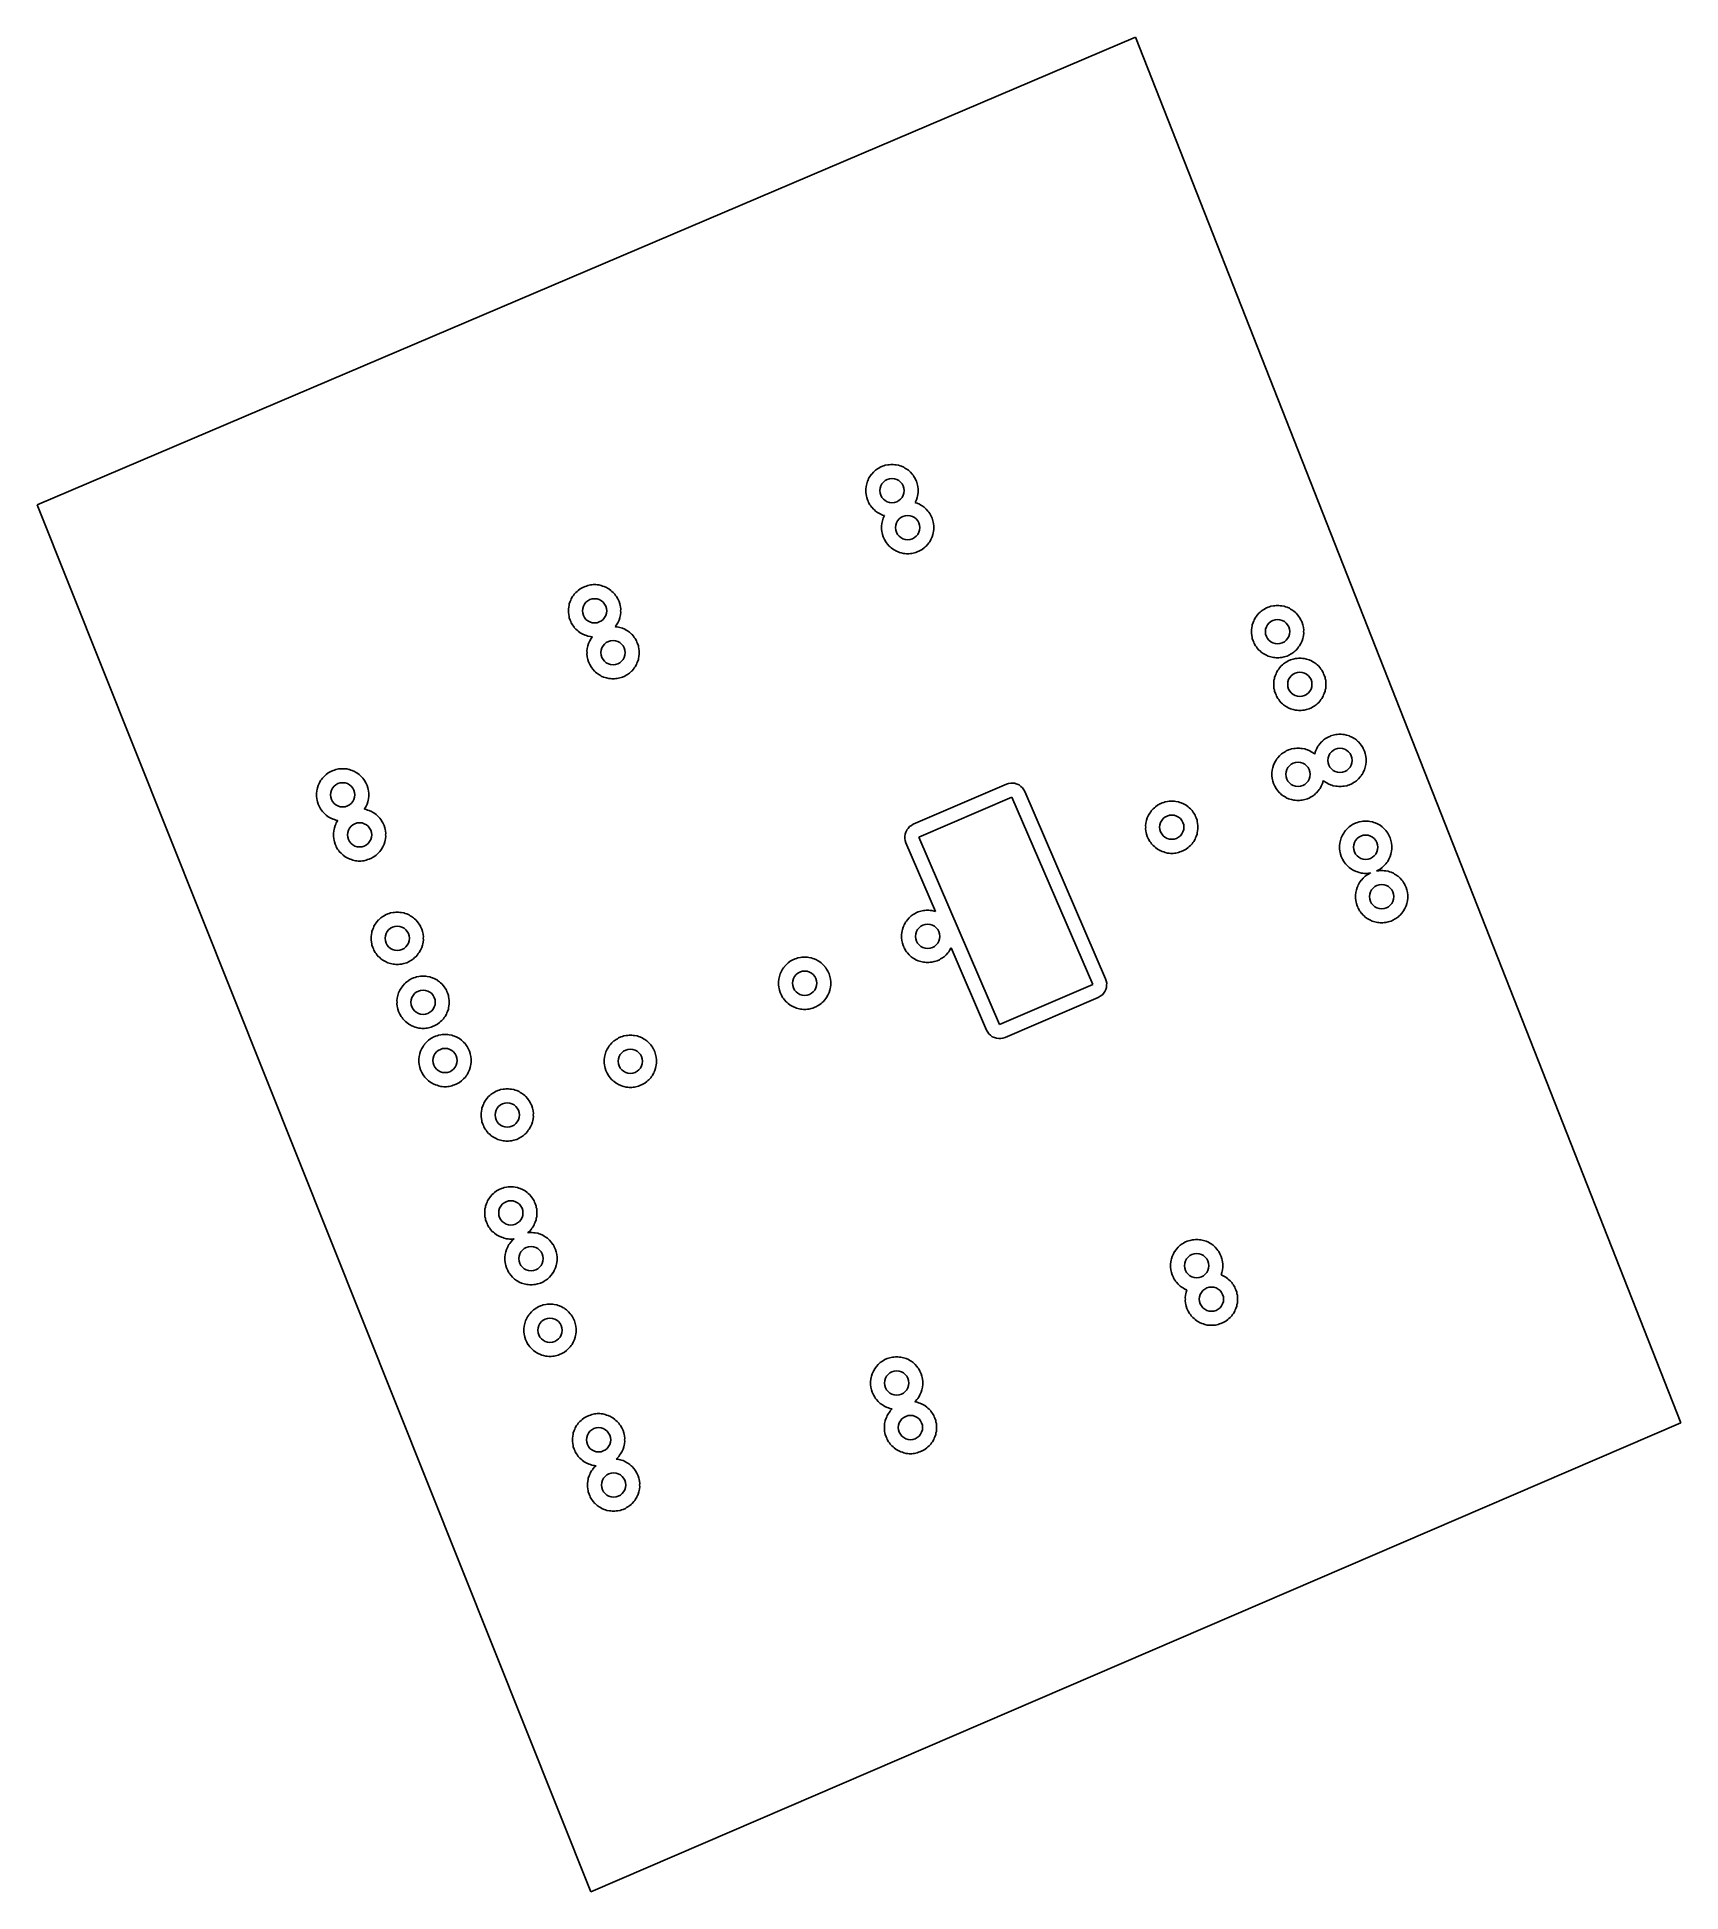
# Model space of a CAD drawing. Header units: feet. Extents: x -179 to 31, y -22 to 191.
# Drawn here: x -65.8 to -7.1, y 51.3 to 117.7 of the extents above; entities that cross this region are included whole.
import ezdxf

# ---------------------------------------------------------------- set-up
doc = ezdxf.new("R2010")
doc.units = ezdxf.units.FT
for name, color, linetype in [('Buildings', 7, 'CONTINUOUS'), ('Obstructions', 7, 'CONTINUOUS'), ('Setbacks', 7, 'CONTINUOUS')]:
    doc.layers.add(name, color=color, linetype=linetype)

msp = doc.modelspace()

# ---------------------------------------------------------------- linework, layer by layer
at = {"layer": 'Buildings', "color": 252}
for p, q in [((-26.566, 117.663), (-65.843, 100.936)), ((-7.064, 68.106), (-26.566, 117.663)), ((-65.843, 100.936), (-46.04, 51.328)), ((-46.04, 51.328), (-7.064, 68.106))]:
    msp.add_line(p, q, dxfattribs=at)
at = {"layer": 'Obstructions', "color": 252}
for p, q in [((-34.315, 89.048), (-30.983, 90.484)), ((-30.983, 90.484), (-28.096, 83.782)), ((-31.429, 82.346), (-34.315, 89.048)), ((-28.096, 83.782), (-31.429, 82.346))]:
    msp.add_line(p, q, dxfattribs=at)
for centre in [(-35.275, 101.444), (-34.712, 100.122), (-45.909, 97.145), (-21.487, 96.4), (-45.247, 95.648), (-20.69, 94.516), (-19.254, 91.795), (-20.754, 91.298), (-54.918, 90.564), (-54.311, 89.132), (-25.269, 89.406), (-18.335, 88.69), (-17.766, 86.923), (-52.965, 85.433), (-34, 85.502), (-38.398, 83.826), (-52.04, 83.146), (-51.255, 81.061), (-44.628, 81.035), (-49.032, 79.114), (-48.903, 75.612), (-48.182, 73.976), (-24.379, 73.724), (-23.85, 72.526), (-47.503, 71.415), (-35.106, 69.527), (-34.613, 67.935), (-45.766, 67.497), (-45.229, 65.879)]:
    msp.add_circle(centre, 0.434, dxfattribs=at)
at = {"layer": 'Setbacks', "color": 2}
for p, q in [((-35.899, 102.136), (-35.862, 102.173)), ((-35.862, 102.174), (-35.788, 102.227)), ((-35.862, 102.173), (-35.862, 102.174)), ((-35.788, 102.227), (-35.741, 102.251)), ((-35.788, 102.227), (-35.788, 102.227)), ((-35.741, 102.251), (-35.697, 102.279)), ((-35.697, 102.28), (-35.614, 102.317)), ((-35.697, 102.279), (-35.697, 102.28)), ((-35.614, 102.317), (-35.563, 102.33)), ((-35.614, 102.317), (-35.614, 102.317)), ((-35.563, 102.33), (-35.515, 102.349)), ((-35.515, 102.349), (-35.514, 102.349)), ((-35.514, 102.349), (-35.425, 102.368)), ((-35.425, 102.368), (-35.373, 102.371)), ((-35.425, 102.368), (-35.425, 102.368)), ((-35.373, 102.371), (-35.321, 102.379)), ((-35.321, 102.379), (-35.321, 102.379)), ((-35.321, 102.379), (-35.23, 102.379)), ((-35.23, 102.379), (-35.229, 102.379)), ((-35.229, 102.379), (-35.178, 102.371)), ((-35.178, 102.371), (-35.126, 102.368)), ((-35.126, 102.368), (-35.125, 102.368)), ((-35.125, 102.368), (-35.036, 102.349)), ((-35.036, 102.349), (-35.036, 102.349)), ((-35.036, 102.349), (-34.987, 102.33)), ((-34.987, 102.33), (-34.937, 102.317)), ((-34.937, 102.317), (-34.936, 102.317)), ((-34.936, 102.317), (-34.854, 102.28)), ((-34.854, 102.28), (-34.853, 102.279)), ((-34.853, 102.279), (-34.809, 102.251)), ((-34.809, 102.251), (-34.763, 102.227)), ((-34.763, 102.227), (-34.762, 102.227)), ((-34.762, 102.227), (-34.689, 102.174)), ((-34.689, 102.174), (-34.689, 102.173)), ((-34.689, 102.173), (-34.652, 102.136)), ((-36.21, 101.497), (-36.2, 101.587)), ((-36.21, 101.496), (-36.21, 101.497)), ((-36.207, 101.444), (-36.21, 101.496)), ((-36.2, 101.587), (-36.187, 101.638)), ((-36.2, 101.587), (-36.2, 101.587)), ((-36.187, 101.638), (-36.179, 101.689)), ((-36.179, 101.689), (-36.178, 101.69)), ((-36.178, 101.69), (-36.15, 101.776)), ((-36.15, 101.776), (-36.127, 101.823)), ((-36.15, 101.776), (-36.15, 101.776)), ((-36.127, 101.823), (-36.108, 101.872)), ((-36.108, 101.872), (-36.062, 101.951)), ((-36.108, 101.872), (-36.108, 101.872)), ((-36.062, 101.951), (-36.029, 101.992)), ((-36.062, 101.951), (-36.062, 101.951)), ((-36.029, 101.992), (-36.001, 102.035)), ((-36.001, 102.035), (-36, 102.036)), ((-36, 102.036), (-35.94, 102.103)), ((-35.94, 102.103), (-35.939, 102.104)), ((-35.939, 102.104), (-35.899, 102.136)), ((-34.652, 102.136), (-34.611, 102.104)), ((-34.611, 102.104), (-34.611, 102.103)), ((-34.611, 102.103), (-34.55, 102.036)), ((-34.55, 102.036), (-34.55, 102.035)), ((-34.55, 102.035), (-34.521, 101.992)), ((-34.521, 101.992), (-34.489, 101.951)), ((-34.489, 101.951), (-34.488, 101.951)), ((-34.488, 101.951), (-34.443, 101.872)), ((-34.443, 101.872), (-34.443, 101.872)), ((-34.443, 101.872), (-34.424, 101.823)), ((-34.424, 101.823), (-34.4, 101.776)), ((-34.4, 101.776), (-34.4, 101.776)), ((-34.4, 101.776), (-34.372, 101.69)), ((-34.372, 101.69), (-34.372, 101.689)), ((-34.372, 101.689), (-34.364, 101.638)), ((-34.364, 101.638), (-34.35, 101.587)), ((-34.35, 101.587), (-34.35, 101.587)), ((-34.35, 101.587), (-34.341, 101.497)), ((-34.341, 101.496), (-34.343, 101.444)), ((-34.341, 101.497), (-34.341, 101.496)), ((-36.21, 101.392), (-36.207, 101.444)), ((-36.21, 101.391), (-36.21, 101.392)), ((-36.2, 101.301), (-36.21, 101.391)), ((-36.187, 101.25), (-36.2, 101.301)), ((-36.2, 101.301), (-36.2, 101.301)), ((-36.179, 101.199), (-36.187, 101.25)), ((-36.178, 101.198), (-36.179, 101.199)), ((-36.15, 101.112), (-36.178, 101.198)), ((-36.15, 101.111), (-36.15, 101.112)), ((-36.127, 101.065), (-36.15, 101.111)), ((-36.108, 101.016), (-36.127, 101.065)), ((-36.062, 100.937), (-36.108, 101.016)), ((-36.108, 101.016), (-36.108, 101.016)), ((-36.029, 100.896), (-36.062, 100.937)), ((-36.062, 100.937), (-36.062, 100.937)), ((-36.001, 100.852), (-36.029, 100.896)), ((-36, 100.852), (-36.001, 100.852)), ((-35.94, 100.785), (-36, 100.852)), ((-34.424, 101.065), (-34.443, 101.016)), ((-34.443, 101.016), (-34.443, 101.016)), ((-34.443, 101.016), (-34.443, 101.015)), ((-34.443, 101.015), (-34.424, 101.008)), ((-34.4, 101.111), (-34.424, 101.065)), ((-34.424, 101.008), (-34.374, 100.995)), ((-34.372, 101.198), (-34.4, 101.112)), ((-34.4, 101.112), (-34.4, 101.111)), ((-34.374, 100.995), (-34.373, 100.994)), ((-34.373, 100.994), (-34.29, 100.957)), ((-34.364, 101.25), (-34.372, 101.199)), ((-34.372, 101.199), (-34.372, 101.198)), ((-34.35, 101.301), (-34.364, 101.25)), ((-34.341, 101.391), (-34.35, 101.301)), ((-34.35, 101.301), (-34.35, 101.301)), ((-34.343, 101.444), (-34.341, 101.392)), ((-34.341, 101.392), (-34.341, 101.391)), ((-34.29, 100.957), (-34.29, 100.957)), ((-34.29, 100.957), (-34.246, 100.929)), ((-34.246, 100.929), (-34.2, 100.905)), ((-34.2, 100.905), (-34.199, 100.905)), ((-34.199, 100.905), (-34.126, 100.852)), ((-34.126, 100.852), (-34.125, 100.851)), ((-34.125, 100.851), (-34.088, 100.814)), ((-35.939, 100.784), (-35.94, 100.785)), ((-35.899, 100.751), (-35.939, 100.784)), ((-35.862, 100.714), (-35.899, 100.751)), ((-35.788, 100.661), (-35.862, 100.714)), ((-35.862, 100.714), (-35.862, 100.714)), ((-35.741, 100.637), (-35.788, 100.661)), ((-35.788, 100.661), (-35.788, 100.661)), ((-35.697, 100.608), (-35.741, 100.637)), ((-35.614, 100.571), (-35.697, 100.608)), ((-35.697, 100.608), (-35.697, 100.608)), ((-35.647, 100.174), (-35.637, 100.265)), ((-35.644, 100.122), (-35.647, 100.174)), ((-35.647, 100.174), (-35.647, 100.174)), ((-35.637, 100.265), (-35.624, 100.316)), ((-35.637, 100.265), (-35.637, 100.265)), ((-35.624, 100.316), (-35.615, 100.367)), ((-35.615, 100.368), (-35.587, 100.454)), ((-35.615, 100.367), (-35.615, 100.368)), ((-35.563, 100.558), (-35.614, 100.571)), ((-35.614, 100.571), (-35.614, 100.571)), ((-35.587, 100.454), (-35.563, 100.501)), ((-35.587, 100.454), (-35.587, 100.454)), ((-35.544, 100.55), (-35.563, 100.558)), ((-35.563, 100.501), (-35.545, 100.55)), ((-35.545, 100.55), (-35.544, 100.55)), ((-35.544, 100.55), (-35.544, 100.55)), ((-34.088, 100.814), (-34.048, 100.782)), ((-34.048, 100.782), (-34.048, 100.781)), ((-34.048, 100.781), (-33.987, 100.714)), ((-33.987, 100.714), (-33.987, 100.713)), ((-33.987, 100.713), (-33.958, 100.67)), ((-33.958, 100.67), (-33.925, 100.629)), ((-33.925, 100.629), (-33.925, 100.629)), ((-33.925, 100.629), (-33.88, 100.55)), ((-33.88, 100.55), (-33.879, 100.55)), ((-33.879, 100.55), (-33.861, 100.501)), ((-33.861, 100.501), (-33.837, 100.454)), ((-33.837, 100.454), (-33.837, 100.454)), ((-33.837, 100.454), (-33.809, 100.368)), ((-33.809, 100.368), (-33.809, 100.367)), ((-33.809, 100.367), (-33.801, 100.316)), ((-33.801, 100.316), (-33.787, 100.265)), ((-33.787, 100.265), (-33.787, 100.265)), ((-33.787, 100.265), (-33.777, 100.174)), ((-33.777, 100.174), (-33.78, 100.122)), ((-33.777, 100.174), (-33.777, 100.174)), ((-35.647, 100.07), (-35.644, 100.122)), ((-35.647, 100.069), (-35.647, 100.07)), ((-35.637, 99.979), (-35.647, 100.069)), ((-35.637, 99.978), (-35.637, 99.979)), ((-35.624, 99.928), (-35.637, 99.978)), ((-35.615, 99.877), (-35.624, 99.928)), ((-35.615, 99.876), (-35.615, 99.877)), ((-35.587, 99.79), (-35.615, 99.876)), ((-35.587, 99.789), (-35.587, 99.79)), ((-35.563, 99.743), (-35.587, 99.789)), ((-35.545, 99.694), (-35.563, 99.743)), ((-35.544, 99.694), (-35.545, 99.694)), ((-35.499, 99.615), (-35.544, 99.694)), ((-35.466, 99.574), (-35.499, 99.615)), ((-35.499, 99.615), (-35.499, 99.615)), ((-35.438, 99.53), (-35.466, 99.574)), ((-35.437, 99.53), (-35.438, 99.53)), ((-35.376, 99.462), (-35.437, 99.53)), ((-33.987, 99.53), (-34.048, 99.462)), ((-33.958, 99.574), (-33.987, 99.53)), ((-33.987, 99.53), (-33.987, 99.53)), ((-33.925, 99.615), (-33.958, 99.574)), ((-33.88, 99.694), (-33.925, 99.615)), ((-33.925, 99.615), (-33.925, 99.615)), ((-33.879, 99.694), (-33.88, 99.694)), ((-33.861, 99.743), (-33.879, 99.694)), ((-33.837, 99.789), (-33.861, 99.743)), ((-33.809, 99.876), (-33.837, 99.79)), ((-33.837, 99.79), (-33.837, 99.789)), ((-33.801, 99.928), (-33.809, 99.877)), ((-33.809, 99.877), (-33.809, 99.876)), ((-33.787, 99.978), (-33.801, 99.928)), ((-33.777, 100.069), (-33.787, 99.979)), ((-33.787, 99.979), (-33.787, 99.978)), ((-33.78, 100.122), (-33.777, 100.07)), ((-33.777, 100.07), (-33.777, 100.069)), ((-35.336, 99.429), (-35.376, 99.462)), ((-35.376, 99.462), (-35.376, 99.462)), ((-35.299, 99.392), (-35.336, 99.429)), ((-35.298, 99.392), (-35.299, 99.392)), ((-35.225, 99.339), (-35.298, 99.392)), ((-35.224, 99.338), (-35.225, 99.339)), ((-35.178, 99.315), (-35.224, 99.338)), ((-35.134, 99.286), (-35.178, 99.315)), ((-35.051, 99.249), (-35.134, 99.286)), ((-35.134, 99.286), (-35.134, 99.286)), ((-35.05, 99.249), (-35.051, 99.249)), ((-35, 99.236), (-35.05, 99.249)), ((-34.951, 99.217), (-35, 99.236)), ((-34.862, 99.198), (-34.951, 99.217)), ((-34.951, 99.217), (-34.951, 99.217)), ((-34.809, 99.195), (-34.862, 99.198)), ((-34.862, 99.198), (-34.862, 99.198)), ((-34.758, 99.187), (-34.809, 99.195)), ((-34.757, 99.187), (-34.758, 99.187)), ((-34.667, 99.187), (-34.757, 99.187)), ((-34.666, 99.187), (-34.667, 99.187)), ((-34.615, 99.195), (-34.666, 99.187)), ((-34.563, 99.198), (-34.615, 99.195)), ((-34.562, 99.198), (-34.563, 99.198)), ((-34.473, 99.217), (-34.562, 99.198)), ((-34.424, 99.236), (-34.473, 99.217)), ((-34.473, 99.217), (-34.473, 99.217)), ((-34.374, 99.249), (-34.424, 99.236)), ((-34.373, 99.249), (-34.374, 99.249)), ((-34.29, 99.286), (-34.373, 99.249)), ((-34.246, 99.315), (-34.29, 99.286)), ((-34.29, 99.286), (-34.29, 99.286)), ((-34.2, 99.338), (-34.246, 99.315)), ((-34.199, 99.339), (-34.2, 99.338)), ((-34.126, 99.392), (-34.199, 99.339)), ((-34.125, 99.392), (-34.126, 99.392)), ((-34.088, 99.429), (-34.125, 99.392)), ((-34.048, 99.462), (-34.088, 99.429)), ((-34.048, 99.462), (-34.048, 99.462)), ((-46.784, 97.478), (-46.76, 97.524)), ((-46.76, 97.524), (-46.742, 97.573)), ((-46.742, 97.573), (-46.696, 97.652)), ((-46.742, 97.573), (-46.742, 97.573)), ((-46.696, 97.652), (-46.663, 97.693)), ((-46.696, 97.652), (-46.696, 97.652)), ((-46.663, 97.693), (-46.635, 97.737)), ((-46.635, 97.737), (-46.634, 97.737)), ((-46.634, 97.737), (-46.574, 97.805)), ((-46.574, 97.805), (-46.573, 97.805)), ((-46.573, 97.805), (-46.533, 97.838)), ((-46.533, 97.838), (-46.496, 97.875)), ((-46.496, 97.875), (-46.495, 97.875)), ((-46.495, 97.875), (-46.422, 97.928)), ((-46.422, 97.929), (-46.375, 97.952)), ((-46.422, 97.928), (-46.422, 97.929)), ((-46.375, 97.952), (-46.331, 97.981)), ((-46.331, 97.981), (-46.248, 98.018)), ((-46.331, 97.981), (-46.331, 97.981)), ((-46.248, 98.018), (-46.197, 98.032)), ((-46.248, 98.018), (-46.248, 98.018)), ((-46.197, 98.032), (-46.148, 98.05)), ((-46.148, 98.05), (-46.059, 98.069)), ((-46.148, 98.05), (-46.148, 98.05)), ((-46.059, 98.069), (-46.007, 98.072)), ((-46.059, 98.069), (-46.059, 98.069)), ((-46.007, 98.072), (-45.955, 98.08)), ((-45.955, 98.08), (-45.955, 98.08)), ((-45.955, 98.08), (-45.864, 98.08)), ((-45.864, 98.08), (-45.863, 98.08)), ((-45.863, 98.08), (-45.812, 98.072)), ((-45.812, 98.072), (-45.76, 98.069)), ((-45.76, 98.069), (-45.759, 98.069)), ((-45.759, 98.069), (-45.67, 98.05)), ((-45.67, 98.05), (-45.67, 98.05)), ((-45.67, 98.05), (-45.621, 98.032)), ((-45.621, 98.032), (-45.571, 98.018)), ((-45.571, 98.018), (-45.57, 98.018)), ((-45.57, 98.018), (-45.487, 97.981)), ((-45.487, 97.981), (-45.487, 97.981)), ((-45.487, 97.981), (-45.443, 97.952)), ((-45.443, 97.952), (-45.397, 97.929)), ((-45.397, 97.929), (-45.396, 97.928)), ((-45.396, 97.928), (-45.323, 97.875)), ((-45.323, 97.875), (-45.323, 97.875)), ((-45.323, 97.875), (-45.286, 97.838)), ((-45.286, 97.838), (-45.245, 97.805)), ((-45.245, 97.805), (-45.245, 97.805)), ((-45.245, 97.805), (-45.184, 97.737)), ((-45.184, 97.737), (-45.184, 97.737)), ((-45.184, 97.737), (-45.155, 97.693)), ((-45.155, 97.693), (-45.122, 97.652)), ((-45.122, 97.652), (-45.122, 97.652)), ((-45.122, 97.652), (-45.077, 97.573)), ((-45.077, 97.573), (-45.077, 97.573)), ((-45.077, 97.573), (-45.058, 97.524)), ((-45.058, 97.524), (-45.034, 97.478)), ((-46.844, 97.198), (-46.834, 97.288)), ((-46.844, 97.197), (-46.844, 97.198)), ((-46.841, 97.145), (-46.844, 97.197)), ((-46.844, 97.093), (-46.841, 97.145)), ((-46.834, 97.002), (-46.844, 97.093)), ((-46.844, 97.093), (-46.844, 97.093)), ((-46.834, 97.289), (-46.821, 97.339)), ((-46.834, 97.288), (-46.834, 97.289)), ((-46.821, 96.951), (-46.834, 97.002)), ((-46.834, 97.002), (-46.834, 97.002)), ((-46.821, 97.339), (-46.813, 97.391)), ((-46.813, 96.9), (-46.821, 96.951)), ((-46.813, 97.391), (-46.812, 97.391)), ((-46.812, 96.899), (-46.813, 96.9)), ((-46.812, 97.391), (-46.784, 97.477)), ((-46.784, 96.813), (-46.812, 96.899)), ((-46.784, 97.477), (-46.784, 97.478)), ((-45.034, 97.478), (-45.034, 97.477)), ((-45.034, 97.477), (-45.006, 97.391)), ((-45.006, 96.899), (-45.034, 96.813)), ((-45.006, 97.391), (-45.006, 97.391)), ((-45.006, 97.391), (-44.998, 97.339)), ((-44.998, 96.951), (-45.006, 96.9)), ((-45.006, 96.9), (-45.006, 96.899)), ((-44.998, 97.339), (-44.984, 97.289)), ((-44.984, 97.002), (-44.998, 96.951)), ((-44.984, 97.289), (-44.984, 97.288)), ((-44.984, 97.288), (-44.975, 97.198)), ((-44.975, 97.093), (-44.984, 97.002)), ((-44.984, 97.002), (-44.984, 97.002)), ((-44.975, 97.197), (-44.977, 97.145)), ((-44.977, 97.145), (-44.975, 97.093)), ((-44.975, 97.198), (-44.975, 97.197)), ((-44.975, 97.093), (-44.975, 97.093)), ((-22.319, 96.828), (-22.274, 96.907)), ((-22.274, 96.907), (-22.273, 96.907)), ((-22.273, 96.907), (-22.241, 96.948)), ((-22.241, 96.948), (-22.212, 96.992)), ((-22.212, 96.992), (-22.151, 97.06)), ((-22.212, 96.992), (-22.212, 96.992)), ((-22.151, 97.06), (-22.11, 97.093)), ((-22.151, 97.06), (-22.151, 97.06)), ((-22.11, 97.093), (-22.073, 97.13)), ((-22.073, 97.13), (-22, 97.183)), ((-22.073, 97.13), (-22.073, 97.13)), ((-22, 97.183), (-21.999, 97.184)), ((-21.999, 97.184), (-21.953, 97.207)), ((-21.953, 97.207), (-21.909, 97.236)), ((-21.909, 97.236), (-21.908, 97.236)), ((-21.908, 97.236), (-21.826, 97.273)), ((-21.826, 97.273), (-21.825, 97.273)), ((-21.825, 97.273), (-21.775, 97.286)), ((-21.775, 97.286), (-21.726, 97.305)), ((-21.726, 97.305), (-21.637, 97.324)), ((-21.726, 97.305), (-21.726, 97.305)), ((-21.637, 97.324), (-21.636, 97.324)), ((-21.636, 97.324), (-21.584, 97.327)), ((-21.584, 97.327), (-21.533, 97.335)), ((-21.533, 97.335), (-21.532, 97.335)), ((-21.532, 97.335), (-21.441, 97.335)), ((-21.441, 97.335), (-21.441, 97.335)), ((-21.441, 97.335), (-21.389, 97.327)), ((-21.389, 97.327), (-21.337, 97.324)), ((-21.337, 97.324), (-21.337, 97.324)), ((-21.337, 97.324), (-21.248, 97.305)), ((-21.248, 97.305), (-21.247, 97.305)), ((-21.247, 97.305), (-21.199, 97.286)), ((-21.199, 97.286), (-21.148, 97.273)), ((-21.148, 97.273), (-21.148, 97.273)), ((-21.148, 97.273), (-21.065, 97.236)), ((-21.065, 97.236), (-21.065, 97.236)), ((-21.065, 97.236), (-21.021, 97.207)), ((-21.021, 97.207), (-20.974, 97.184)), ((-20.974, 97.184), (-20.974, 97.183)), ((-20.974, 97.183), (-20.9, 97.13)), ((-20.9, 97.13), (-20.9, 97.13)), ((-20.9, 97.13), (-20.863, 97.093)), ((-20.863, 97.093), (-20.823, 97.06)), ((-20.823, 97.06), (-20.822, 97.06)), ((-20.822, 97.06), (-20.762, 96.992)), ((-20.762, 96.992), (-20.761, 96.992)), ((-20.761, 96.992), (-20.733, 96.948)), ((-20.733, 96.948), (-20.7, 96.907)), ((-20.7, 96.907), (-20.7, 96.907)), ((-20.7, 96.907), (-20.654, 96.828)), ((-46.76, 96.766), (-46.784, 96.813)), ((-46.784, 96.813), (-46.784, 96.813)), ((-46.742, 96.718), (-46.76, 96.766)), ((-46.742, 96.717), (-46.742, 96.718)), ((-46.696, 96.638), (-46.742, 96.717)), ((-46.663, 96.598), (-46.696, 96.638)), ((-46.696, 96.638), (-46.696, 96.638)), ((-46.635, 96.554), (-46.663, 96.598)), ((-46.634, 96.553), (-46.635, 96.554)), ((-46.574, 96.486), (-46.634, 96.553)), ((-46.573, 96.486), (-46.574, 96.486)), ((-46.533, 96.453), (-46.573, 96.486)), ((-46.496, 96.416), (-46.533, 96.453)), ((-46.495, 96.416), (-46.496, 96.416)), ((-46.422, 96.362), (-46.495, 96.416)), ((-46.375, 96.338), (-46.422, 96.362)), ((-46.422, 96.362), (-46.422, 96.362)), ((-46.331, 96.31), (-46.375, 96.338)), ((-46.248, 96.273), (-46.331, 96.31)), ((-46.331, 96.31), (-46.331, 96.31)), ((-46.248, 96.272), (-46.248, 96.273)), ((-46.197, 96.259), (-46.248, 96.272)), ((-46.148, 96.24), (-46.197, 96.259)), ((-46.059, 96.221), (-46.148, 96.24)), ((-46.148, 96.24), (-46.148, 96.24)), ((-46.007, 96.218), (-46.059, 96.221)), ((-46.059, 96.221), (-46.059, 96.221)), ((-46.033, 96.155), (-46.001, 96.196)), ((-45.988, 96.215), (-46.007, 96.218)), ((-46.001, 96.196), (-45.988, 96.215)), ((-45.155, 96.598), (-45.168, 96.578)), ((-45.168, 96.578), (-45.149, 96.575)), ((-45.122, 96.638), (-45.155, 96.598)), ((-45.149, 96.575), (-45.097, 96.572)), ((-45.077, 96.717), (-45.122, 96.638)), ((-45.122, 96.638), (-45.122, 96.638)), ((-45.097, 96.572), (-45.097, 96.572)), ((-45.097, 96.572), (-45.008, 96.553)), ((-45.058, 96.766), (-45.077, 96.718)), ((-45.077, 96.718), (-45.077, 96.717)), ((-45.034, 96.813), (-45.058, 96.766)), ((-45.034, 96.813), (-45.034, 96.813)), ((-45.008, 96.553), (-45.007, 96.553)), ((-45.007, 96.553), (-44.959, 96.534)), ((-44.959, 96.534), (-44.908, 96.521)), ((-44.908, 96.521), (-44.908, 96.52)), ((-44.908, 96.52), (-44.825, 96.484)), ((-44.825, 96.484), (-44.825, 96.483)), ((-44.825, 96.483), (-44.781, 96.455)), ((-44.781, 96.455), (-44.734, 96.431)), ((-44.734, 96.431), (-44.734, 96.431)), ((-44.734, 96.431), (-44.66, 96.378)), ((-44.66, 96.378), (-44.66, 96.377)), ((-44.66, 96.377), (-44.623, 96.34)), ((-44.623, 96.34), (-44.583, 96.308)), ((-44.583, 96.308), (-44.582, 96.307)), ((-44.582, 96.307), (-44.522, 96.24)), ((-44.522, 96.24), (-44.521, 96.239)), ((-44.521, 96.239), (-44.493, 96.196)), ((-44.493, 96.196), (-44.46, 96.155)), ((-22.421, 96.453), (-22.412, 96.543)), ((-22.421, 96.452), (-22.421, 96.453)), ((-22.419, 96.4), (-22.421, 96.452)), ((-22.421, 96.348), (-22.419, 96.4)), ((-22.412, 96.257), (-22.421, 96.348)), ((-22.421, 96.348), (-22.421, 96.348)), ((-22.412, 96.544), (-22.398, 96.594)), ((-22.412, 96.543), (-22.412, 96.544)), ((-22.398, 96.206), (-22.412, 96.257)), ((-22.412, 96.257), (-22.412, 96.257)), ((-22.398, 96.594), (-22.39, 96.645)), ((-22.39, 96.155), (-22.398, 96.206)), ((-22.39, 96.646), (-22.362, 96.732)), ((-22.39, 96.645), (-22.39, 96.646)), ((-22.362, 96.733), (-22.338, 96.779)), ((-22.362, 96.732), (-22.362, 96.733)), ((-22.338, 96.779), (-22.319, 96.828)), ((-22.319, 96.828), (-22.319, 96.828)), ((-20.654, 96.828), (-20.654, 96.828)), ((-20.654, 96.828), (-20.635, 96.779)), ((-20.635, 96.779), (-20.612, 96.733)), ((-20.612, 96.733), (-20.612, 96.732)), ((-20.612, 96.732), (-20.583, 96.646)), ((-20.583, 96.646), (-20.583, 96.645)), ((-20.583, 96.645), (-20.575, 96.594)), ((-20.575, 96.206), (-20.583, 96.155)), ((-20.575, 96.594), (-20.562, 96.544)), ((-20.562, 96.257), (-20.575, 96.206)), ((-20.562, 96.544), (-20.562, 96.543)), ((-20.562, 96.543), (-20.552, 96.453)), ((-20.552, 96.348), (-20.562, 96.257)), ((-20.562, 96.257), (-20.562, 96.257)), ((-20.552, 96.452), (-20.555, 96.4)), ((-20.555, 96.4), (-20.552, 96.348)), ((-20.552, 96.453), (-20.552, 96.452)), ((-20.552, 96.348), (-20.552, 96.348)), ((-46.181, 95.7), (-46.172, 95.791)), ((-46.179, 95.648), (-46.181, 95.7)), ((-46.181, 95.7), (-46.181, 95.7)), ((-46.181, 95.596), (-46.179, 95.648)), ((-46.181, 95.595), (-46.181, 95.596)), ((-46.172, 95.505), (-46.181, 95.595)), ((-46.172, 95.791), (-46.158, 95.842)), ((-46.172, 95.791), (-46.172, 95.791)), ((-46.158, 95.842), (-46.15, 95.893)), ((-46.15, 95.894), (-46.122, 95.98)), ((-46.15, 95.893), (-46.15, 95.894)), ((-46.122, 95.98), (-46.098, 96.027)), ((-46.122, 95.98), (-46.122, 95.98)), ((-46.098, 96.027), (-46.079, 96.076)), ((-46.079, 96.076), (-46.034, 96.155)), ((-46.079, 96.076), (-46.079, 96.076)), ((-46.034, 96.155), (-46.033, 96.155)), ((-44.46, 96.155), (-44.46, 96.155)), ((-44.46, 96.155), (-44.414, 96.076)), ((-44.414, 96.076), (-44.414, 96.076)), ((-44.414, 96.076), (-44.395, 96.027)), ((-44.395, 96.027), (-44.372, 95.98)), ((-44.372, 95.98), (-44.372, 95.98)), ((-44.372, 95.98), (-44.344, 95.894)), ((-44.344, 95.894), (-44.343, 95.893)), ((-44.343, 95.893), (-44.335, 95.842)), ((-44.335, 95.842), (-44.322, 95.791)), ((-44.322, 95.791), (-44.322, 95.791)), ((-44.322, 95.791), (-44.312, 95.7)), ((-44.312, 95.595), (-44.322, 95.505)), ((-44.312, 95.7), (-44.315, 95.648)), ((-44.315, 95.648), (-44.312, 95.596)), ((-44.312, 95.7), (-44.312, 95.7)), ((-44.312, 95.596), (-44.312, 95.595)), ((-22.39, 96.154), (-22.39, 96.155)), ((-22.362, 96.068), (-22.39, 96.154)), ((-22.338, 96.021), (-22.362, 96.068)), ((-22.362, 96.068), (-22.362, 96.068)), ((-22.319, 95.972), (-22.338, 96.021)), ((-22.274, 95.893), (-22.319, 95.972)), ((-22.319, 95.972), (-22.319, 95.972)), ((-22.273, 95.893), (-22.274, 95.893)), ((-22.241, 95.852), (-22.273, 95.893)), ((-22.212, 95.809), (-22.241, 95.852)), ((-22.212, 95.808), (-22.212, 95.809)), ((-22.151, 95.741), (-22.212, 95.808)), ((-22.151, 95.74), (-22.151, 95.741)), ((-22.11, 95.708), (-22.151, 95.74)), ((-22.073, 95.671), (-22.11, 95.708)), ((-22.073, 95.67), (-22.073, 95.671)), ((-22, 95.617), (-22.073, 95.67)), ((-21.999, 95.617), (-22, 95.617)), ((-21.953, 95.593), (-21.999, 95.617)), ((-21.909, 95.565), (-21.953, 95.593)), ((-21.908, 95.565), (-21.909, 95.565)), ((-21.826, 95.528), (-21.908, 95.565)), ((-21.825, 95.527), (-21.826, 95.528)), ((-21.775, 95.514), (-21.825, 95.527)), ((-21.148, 95.527), (-21.199, 95.514)), ((-21.065, 95.565), (-21.148, 95.528)), ((-21.148, 95.528), (-21.148, 95.527)), ((-21.021, 95.593), (-21.065, 95.565)), ((-21.065, 95.565), (-21.065, 95.565)), ((-20.974, 95.617), (-21.021, 95.593)), ((-20.9, 95.67), (-20.974, 95.617)), ((-20.974, 95.617), (-20.974, 95.617)), ((-20.863, 95.708), (-20.9, 95.671)), ((-20.9, 95.671), (-20.9, 95.67)), ((-20.823, 95.74), (-20.863, 95.708)), ((-20.822, 95.741), (-20.823, 95.74)), ((-20.762, 95.808), (-20.822, 95.741)), ((-20.761, 95.809), (-20.762, 95.808)), ((-20.733, 95.852), (-20.761, 95.809)), ((-20.7, 95.893), (-20.733, 95.852)), ((-20.654, 95.972), (-20.7, 95.893)), ((-20.7, 95.893), (-20.7, 95.893)), ((-20.635, 96.021), (-20.654, 95.972)), ((-20.654, 95.972), (-20.654, 95.972)), ((-20.612, 96.068), (-20.635, 96.021)), ((-20.583, 96.154), (-20.612, 96.068)), ((-20.612, 96.068), (-20.612, 96.068)), ((-20.583, 96.155), (-20.583, 96.154)), ((-46.172, 95.504), (-46.172, 95.505)), ((-46.158, 95.454), (-46.172, 95.504)), ((-46.15, 95.403), (-46.158, 95.454)), ((-46.15, 95.402), (-46.15, 95.403)), ((-46.122, 95.316), (-46.15, 95.402)), ((-46.122, 95.315), (-46.122, 95.316)), ((-46.098, 95.269), (-46.122, 95.315)), ((-46.079, 95.22), (-46.098, 95.269)), ((-46.034, 95.141), (-46.079, 95.22)), ((-46.079, 95.22), (-46.079, 95.22)), ((-46.033, 95.141), (-46.034, 95.141)), ((-46.001, 95.1), (-46.033, 95.141)), ((-45.972, 95.056), (-46.001, 95.1)), ((-45.911, 94.988), (-45.972, 95.056)), ((-45.972, 95.056), (-45.972, 95.056)), ((-45.87, 94.955), (-45.911, 94.988)), ((-45.911, 94.988), (-45.911, 94.988)), ((-45.833, 94.918), (-45.87, 94.955)), ((-45.76, 94.865), (-45.833, 94.918)), ((-45.833, 94.918), (-45.833, 94.918)), ((-45.759, 94.864), (-45.76, 94.865)), ((-45.713, 94.841), (-45.759, 94.864)), ((-44.734, 94.864), (-44.781, 94.841)), ((-44.66, 94.918), (-44.734, 94.865)), ((-44.734, 94.865), (-44.734, 94.864)), ((-44.623, 94.955), (-44.66, 94.918)), ((-44.66, 94.918), (-44.66, 94.918)), ((-44.583, 94.988), (-44.623, 94.955)), ((-44.582, 94.988), (-44.583, 94.988)), ((-44.522, 95.056), (-44.582, 94.988)), ((-44.521, 95.056), (-44.522, 95.056)), ((-44.493, 95.1), (-44.521, 95.056)), ((-44.46, 95.141), (-44.493, 95.1)), ((-44.414, 95.22), (-44.46, 95.141)), ((-44.46, 95.141), (-44.46, 95.141)), ((-44.395, 95.269), (-44.414, 95.22)), ((-44.414, 95.22), (-44.414, 95.22)), ((-44.372, 95.315), (-44.395, 95.269)), ((-44.344, 95.402), (-44.372, 95.316)), ((-44.372, 95.316), (-44.372, 95.315)), ((-44.343, 95.403), (-44.344, 95.402)), ((-44.335, 95.454), (-44.343, 95.403)), ((-44.322, 95.504), (-44.335, 95.454)), ((-44.322, 95.505), (-44.322, 95.504)), ((-21.726, 95.495), (-21.775, 95.514)), ((-21.637, 95.476), (-21.726, 95.495)), ((-21.726, 95.495), (-21.726, 95.495)), ((-21.636, 95.476), (-21.637, 95.476)), ((-21.584, 95.473), (-21.636, 95.476)), ((-21.533, 95.465), (-21.584, 95.473)), ((-21.565, 94.848), (-21.541, 94.895)), ((-21.541, 94.895), (-21.523, 94.943)), ((-21.532, 95.465), (-21.533, 95.465)), ((-21.441, 95.465), (-21.532, 95.465)), ((-21.523, 94.943), (-21.522, 94.944)), ((-21.522, 94.944), (-21.477, 95.022)), ((-21.477, 95.023), (-21.444, 95.063)), ((-21.477, 95.022), (-21.477, 95.023)), ((-21.444, 95.063), (-21.416, 95.107)), ((-21.389, 95.473), (-21.441, 95.465)), ((-21.441, 95.465), (-21.441, 95.465)), ((-21.416, 95.107), (-21.415, 95.108)), ((-21.415, 95.108), (-21.355, 95.175)), ((-21.337, 95.476), (-21.389, 95.473)), ((-21.355, 95.175), (-21.354, 95.175)), ((-21.354, 95.175), (-21.314, 95.208)), ((-21.248, 95.495), (-21.337, 95.476)), ((-21.337, 95.476), (-21.337, 95.476)), ((-21.314, 95.208), (-21.277, 95.245)), ((-21.277, 95.245), (-21.276, 95.245)), ((-21.276, 95.245), (-21.203, 95.299)), ((-21.247, 95.495), (-21.248, 95.495)), ((-21.199, 95.514), (-21.247, 95.495)), ((-21.203, 95.299), (-21.202, 95.299)), ((-21.202, 95.299), (-21.156, 95.323)), ((-21.156, 95.323), (-21.112, 95.351)), ((-21.112, 95.351), (-21.029, 95.388)), ((-21.112, 95.351), (-21.112, 95.351)), ((-21.029, 95.388), (-21.028, 95.388)), ((-21.028, 95.388), (-20.978, 95.402)), ((-20.978, 95.402), (-20.929, 95.421)), ((-20.929, 95.421), (-20.84, 95.44)), ((-20.929, 95.421), (-20.929, 95.421)), ((-20.84, 95.44), (-20.787, 95.442)), ((-20.84, 95.44), (-20.84, 95.44)), ((-20.787, 95.442), (-20.736, 95.451)), ((-20.736, 95.451), (-20.735, 95.451)), ((-20.735, 95.451), (-20.645, 95.451)), ((-20.645, 95.451), (-20.644, 95.451)), ((-20.644, 95.451), (-20.593, 95.442)), ((-20.593, 95.442), (-20.541, 95.44)), ((-20.541, 95.44), (-20.54, 95.44)), ((-20.54, 95.44), (-20.451, 95.421)), ((-20.451, 95.421), (-20.451, 95.421)), ((-20.451, 95.421), (-20.402, 95.402)), ((-20.402, 95.402), (-20.352, 95.388)), ((-20.352, 95.388), (-20.351, 95.388)), ((-20.351, 95.388), (-20.268, 95.351)), ((-20.268, 95.351), (-20.268, 95.351)), ((-20.268, 95.351), (-20.224, 95.323)), ((-20.224, 95.323), (-20.178, 95.299)), ((-20.178, 95.299), (-20.177, 95.299)), ((-20.177, 95.299), (-20.104, 95.245)), ((-20.104, 95.245), (-20.103, 95.245)), ((-20.103, 95.245), (-20.067, 95.208)), ((-20.067, 95.208), (-20.026, 95.175)), ((-20.026, 95.175), (-20.026, 95.175)), ((-20.026, 95.175), (-19.965, 95.108)), ((-19.965, 95.108), (-19.965, 95.107)), ((-19.965, 95.107), (-19.936, 95.063)), ((-19.936, 95.063), (-19.903, 95.023)), ((-19.903, 95.023), (-19.903, 95.022)), ((-19.903, 95.022), (-19.858, 94.944)), ((-19.858, 94.944), (-19.857, 94.943)), ((-19.857, 94.943), (-19.839, 94.895)), ((-19.839, 94.895), (-19.815, 94.848)), ((-45.669, 94.812), (-45.713, 94.841)), ((-45.668, 94.812), (-45.669, 94.812)), ((-45.586, 94.775), (-45.668, 94.812)), ((-45.585, 94.775), (-45.586, 94.775)), ((-45.535, 94.762), (-45.585, 94.775)), ((-45.486, 94.743), (-45.535, 94.762)), ((-45.397, 94.724), (-45.486, 94.743)), ((-45.486, 94.743), (-45.486, 94.743)), ((-45.396, 94.724), (-45.397, 94.724)), ((-45.344, 94.721), (-45.396, 94.724)), ((-45.293, 94.713), (-45.344, 94.721)), ((-45.292, 94.713), (-45.293, 94.713)), ((-45.201, 94.713), (-45.292, 94.713)), ((-45.149, 94.721), (-45.201, 94.713)), ((-45.201, 94.713), (-45.201, 94.713)), ((-45.097, 94.724), (-45.149, 94.721)), ((-45.008, 94.743), (-45.097, 94.724)), ((-45.097, 94.724), (-45.097, 94.724)), ((-45.007, 94.743), (-45.008, 94.743)), ((-44.959, 94.762), (-45.007, 94.743)), ((-44.908, 94.775), (-44.959, 94.762)), ((-44.825, 94.812), (-44.908, 94.775)), ((-44.908, 94.775), (-44.908, 94.775)), ((-44.781, 94.841), (-44.825, 94.812)), ((-44.825, 94.812), (-44.825, 94.812)), ((-21.625, 94.568), (-21.615, 94.659)), ((-21.622, 94.516), (-21.625, 94.568)), ((-21.625, 94.568), (-21.625, 94.568)), ((-21.625, 94.464), (-21.622, 94.516)), ((-21.625, 94.463), (-21.625, 94.464)), ((-21.615, 94.373), (-21.625, 94.463)), ((-21.615, 94.659), (-21.602, 94.709)), ((-21.615, 94.659), (-21.615, 94.659)), ((-21.615, 94.372), (-21.615, 94.373)), ((-21.602, 94.322), (-21.615, 94.372)), ((-21.602, 94.709), (-21.593, 94.761)), ((-21.593, 94.27), (-21.602, 94.322)), ((-21.593, 94.761), (-21.565, 94.848)), ((-21.593, 94.761), (-21.593, 94.761)), ((-21.565, 94.184), (-21.593, 94.27)), ((-21.593, 94.27), (-21.593, 94.27)), ((-21.565, 94.848), (-21.565, 94.848)), ((-19.815, 94.848), (-19.815, 94.848)), ((-19.815, 94.848), (-19.787, 94.761)), ((-19.787, 94.27), (-19.815, 94.184)), ((-19.787, 94.761), (-19.787, 94.761)), ((-19.787, 94.761), (-19.779, 94.709)), ((-19.779, 94.322), (-19.787, 94.27)), ((-19.787, 94.27), (-19.787, 94.27)), ((-19.779, 94.709), (-19.765, 94.659)), ((-19.765, 94.372), (-19.779, 94.322)), ((-19.765, 94.659), (-19.765, 94.659)), ((-19.765, 94.659), (-19.755, 94.568)), ((-19.755, 94.463), (-19.765, 94.373)), ((-19.765, 94.373), (-19.765, 94.372)), ((-19.755, 94.568), (-19.758, 94.516)), ((-19.758, 94.516), (-19.755, 94.464)), ((-19.755, 94.568), (-19.755, 94.568)), ((-19.755, 94.464), (-19.755, 94.463)), ((-21.565, 94.183), (-21.565, 94.184)), ((-21.541, 94.137), (-21.565, 94.183)), ((-21.523, 94.088), (-21.541, 94.137)), ((-21.522, 94.087), (-21.523, 94.088)), ((-21.477, 94.009), (-21.522, 94.087)), ((-21.477, 94.008), (-21.477, 94.009)), ((-21.444, 93.968), (-21.477, 94.008)), ((-21.416, 93.924), (-21.444, 93.968)), ((-21.415, 93.924), (-21.416, 93.924)), ((-21.355, 93.856), (-21.415, 93.924)), ((-21.354, 93.856), (-21.355, 93.856)), ((-21.314, 93.823), (-21.354, 93.856)), ((-21.277, 93.786), (-21.314, 93.823)), ((-21.276, 93.786), (-21.277, 93.786)), ((-21.203, 93.733), (-21.276, 93.786)), ((-21.202, 93.732), (-21.203, 93.733)), ((-21.156, 93.709), (-21.202, 93.732)), ((-21.112, 93.68), (-21.156, 93.709)), ((-21.029, 93.643), (-21.112, 93.68)), ((-21.112, 93.68), (-21.112, 93.68)), ((-21.028, 93.643), (-21.029, 93.643)), ((-20.978, 93.629), (-21.028, 93.643)), ((-20.929, 93.611), (-20.978, 93.629)), ((-20.84, 93.592), (-20.929, 93.611)), ((-20.929, 93.611), (-20.929, 93.611)), ((-20.787, 93.589), (-20.84, 93.592)), ((-20.84, 93.592), (-20.84, 93.592)), ((-20.736, 93.581), (-20.787, 93.589)), ((-20.735, 93.581), (-20.736, 93.581)), ((-20.645, 93.581), (-20.735, 93.581)), ((-20.644, 93.581), (-20.645, 93.581)), ((-20.593, 93.589), (-20.644, 93.581)), ((-20.541, 93.592), (-20.593, 93.589)), ((-20.54, 93.592), (-20.541, 93.592)), ((-20.451, 93.611), (-20.54, 93.592)), ((-20.402, 93.629), (-20.451, 93.611)), ((-20.451, 93.611), (-20.451, 93.611)), ((-20.352, 93.643), (-20.402, 93.629)), ((-20.351, 93.643), (-20.352, 93.643)), ((-20.268, 93.68), (-20.351, 93.643)), ((-20.224, 93.709), (-20.268, 93.68)), ((-20.268, 93.68), (-20.268, 93.68)), ((-20.178, 93.732), (-20.224, 93.709)), ((-20.177, 93.733), (-20.178, 93.732)), ((-20.104, 93.786), (-20.177, 93.733)), ((-20.103, 93.786), (-20.104, 93.786)), ((-20.067, 93.823), (-20.103, 93.786)), ((-20.026, 93.856), (-20.067, 93.823)), ((-19.965, 93.924), (-20.026, 93.856)), ((-20.026, 93.856), (-20.026, 93.856)), ((-19.936, 93.968), (-19.965, 93.924)), ((-19.965, 93.924), (-19.965, 93.924)), ((-19.903, 94.008), (-19.936, 93.968)), ((-19.858, 94.087), (-19.903, 94.009)), ((-19.903, 94.009), (-19.903, 94.008)), ((-19.857, 94.088), (-19.858, 94.087)), ((-19.839, 94.137), (-19.857, 94.088)), ((-19.815, 94.183), (-19.839, 94.137)), ((-19.815, 94.184), (-19.815, 94.183)), ((-20.993, 92.203), (-20.904, 92.222)), ((-20.904, 92.222), (-20.852, 92.225)), ((-20.904, 92.222), (-20.904, 92.222)), ((-20.852, 92.225), (-20.8, 92.233)), ((-20.8, 92.233), (-20.8, 92.233)), ((-20.8, 92.233), (-20.709, 92.233)), ((-20.709, 92.233), (-20.708, 92.233)), ((-20.708, 92.233), (-20.657, 92.225)), ((-20.657, 92.225), (-20.605, 92.222)), ((-20.605, 92.222), (-20.604, 92.222)), ((-20.604, 92.222), (-20.515, 92.203)), ((-20.106, 92.174), (-20.087, 92.222)), ((-20.087, 92.223), (-20.041, 92.302)), ((-20.087, 92.222), (-20.087, 92.223)), ((-20.041, 92.302), (-20.008, 92.343)), ((-20.041, 92.302), (-20.041, 92.302)), ((-20.008, 92.343), (-19.98, 92.386)), ((-19.98, 92.386), (-19.979, 92.387)), ((-19.979, 92.387), (-19.919, 92.454)), ((-19.919, 92.454), (-19.918, 92.454)), ((-19.918, 92.454), (-19.878, 92.487)), ((-19.878, 92.487), (-19.841, 92.524)), ((-19.841, 92.525), (-19.767, 92.578)), ((-19.841, 92.524), (-19.841, 92.525)), ((-19.767, 92.578), (-19.72, 92.602)), ((-19.767, 92.578), (-19.767, 92.578)), ((-19.72, 92.602), (-19.677, 92.63)), ((-19.677, 92.63), (-19.676, 92.63)), ((-19.676, 92.63), (-19.593, 92.667)), ((-19.593, 92.668), (-19.542, 92.681)), ((-19.593, 92.667), (-19.593, 92.668)), ((-19.542, 92.681), (-19.494, 92.7)), ((-19.494, 92.7), (-19.493, 92.7)), ((-19.493, 92.7), (-19.404, 92.719)), ((-19.404, 92.719), (-19.352, 92.722)), ((-19.404, 92.719), (-19.404, 92.719)), ((-19.352, 92.722), (-19.3, 92.73)), ((-19.3, 92.73), (-19.3, 92.73)), ((-19.3, 92.73), (-19.209, 92.73)), ((-19.209, 92.73), (-19.208, 92.73)), ((-19.208, 92.73), (-19.157, 92.722)), ((-19.157, 92.722), (-19.105, 92.719)), ((-19.105, 92.719), (-19.104, 92.719)), ((-19.104, 92.719), (-19.016, 92.7)), ((-19.016, 92.7), (-19.015, 92.7)), ((-19.015, 92.7), (-18.966, 92.681)), ((-18.966, 92.681), (-18.916, 92.668)), ((-18.916, 92.668), (-18.915, 92.667)), ((-18.915, 92.667), (-18.833, 92.63)), ((-18.833, 92.63), (-18.832, 92.63)), ((-18.832, 92.63), (-18.788, 92.602)), ((-18.788, 92.602), (-18.742, 92.578)), ((-18.742, 92.578), (-18.741, 92.578)), ((-18.741, 92.578), (-18.668, 92.525)), ((-18.668, 92.525), (-18.668, 92.524)), ((-18.668, 92.524), (-18.631, 92.487)), ((-18.631, 92.487), (-18.59, 92.454)), ((-18.59, 92.454), (-18.59, 92.454)), ((-18.59, 92.454), (-18.529, 92.387)), ((-18.529, 92.387), (-18.529, 92.386)), ((-18.529, 92.386), (-18.5, 92.343)), ((-18.5, 92.343), (-18.468, 92.302)), ((-18.468, 92.302), (-18.467, 92.302)), ((-18.467, 92.302), (-18.422, 92.223)), ((-18.422, 92.223), (-18.422, 92.222)), ((-18.422, 92.222), (-18.403, 92.174)), ((-21.658, 91.544), (-21.629, 91.63)), ((-21.658, 91.543), (-21.658, 91.544)), ((-21.629, 91.631), (-21.606, 91.677)), ((-21.629, 91.63), (-21.629, 91.631)), ((-21.606, 91.677), (-21.587, 91.726)), ((-21.587, 91.726), (-21.541, 91.805)), ((-21.587, 91.726), (-21.587, 91.726)), ((-21.541, 91.805), (-21.508, 91.846)), ((-21.541, 91.805), (-21.541, 91.805)), ((-21.508, 91.846), (-21.48, 91.89)), ((-21.48, 91.89), (-21.479, 91.89)), ((-21.479, 91.89), (-21.419, 91.957)), ((-21.419, 91.957), (-21.418, 91.958)), ((-21.418, 91.958), (-21.378, 91.991)), ((-21.378, 91.991), (-21.341, 92.027)), ((-21.341, 92.028), (-21.267, 92.081)), ((-21.341, 92.027), (-21.341, 92.028)), ((-21.267, 92.081), (-21.22, 92.105)), ((-21.267, 92.081), (-21.267, 92.081)), ((-21.22, 92.105), (-21.176, 92.134)), ((-21.176, 92.134), (-21.093, 92.171)), ((-21.176, 92.134), (-21.176, 92.134)), ((-21.093, 92.171), (-21.042, 92.184)), ((-21.093, 92.171), (-21.093, 92.171)), ((-21.042, 92.184), (-20.994, 92.203)), ((-20.994, 92.203), (-20.993, 92.203)), ((-20.515, 92.203), (-20.515, 92.203)), ((-20.515, 92.203), (-20.466, 92.184)), ((-20.466, 92.184), (-20.416, 92.171)), ((-20.416, 92.171), (-20.415, 92.171)), ((-20.415, 92.171), (-20.333, 92.134)), ((-20.333, 92.134), (-20.332, 92.134)), ((-20.332, 92.134), (-20.288, 92.105)), ((-20.288, 92.105), (-20.242, 92.081)), ((-20.242, 92.081), (-20.241, 92.081)), ((-20.241, 92.081), (-20.168, 92.028)), ((-20.168, 92.028), (-20.168, 92.027)), ((-20.168, 92.027), (-20.161, 92.021)), ((-20.161, 92.021), (-20.158, 92.04)), ((-20.158, 92.041), (-20.13, 92.127)), ((-20.158, 92.04), (-20.158, 92.041)), ((-20.13, 92.127), (-20.129, 92.127)), ((-20.129, 92.127), (-20.106, 92.174)), ((-18.403, 92.174), (-18.379, 92.127)), ((-18.379, 92.127), (-18.379, 92.127)), ((-18.379, 92.127), (-18.351, 92.041)), ((-18.351, 91.549), (-18.379, 91.463)), ((-18.351, 92.041), (-18.351, 92.04)), ((-18.351, 92.04), (-18.343, 91.989)), ((-18.343, 91.601), (-18.351, 91.549)), ((-18.351, 91.549), (-18.351, 91.549)), ((-18.343, 91.989), (-18.329, 91.938)), ((-18.329, 91.651), (-18.343, 91.601)), ((-18.329, 91.938), (-18.329, 91.938)), ((-18.329, 91.938), (-18.32, 91.847)), ((-18.32, 91.742), (-18.329, 91.652)), ((-18.329, 91.652), (-18.329, 91.651)), ((-18.32, 91.847), (-18.322, 91.795)), ((-18.322, 91.795), (-18.32, 91.743)), ((-18.32, 91.847), (-18.32, 91.847)), ((-18.32, 91.743), (-18.32, 91.742)), ((-55.821, 90.81), (-55.793, 90.896)), ((-55.793, 90.897), (-55.769, 90.943)), ((-55.793, 90.896), (-55.793, 90.897)), ((-55.769, 90.943), (-55.75, 90.992)), ((-55.75, 90.992), (-55.705, 91.071)), ((-55.75, 90.992), (-55.75, 90.992)), ((-55.705, 91.071), (-55.704, 91.071)), ((-55.704, 91.071), (-55.672, 91.112)), ((-55.672, 91.112), (-55.643, 91.155)), ((-55.643, 91.156), (-55.582, 91.223)), ((-55.643, 91.155), (-55.643, 91.156)), ((-55.582, 91.224), (-55.541, 91.256)), ((-55.582, 91.223), (-55.582, 91.224)), ((-55.541, 91.256), (-55.504, 91.293)), ((-55.504, 91.294), (-55.431, 91.347)), ((-55.504, 91.293), (-55.504, 91.294)), ((-55.431, 91.347), (-55.43, 91.347)), ((-55.43, 91.347), (-55.384, 91.371)), ((-55.384, 91.371), (-55.34, 91.399)), ((-55.34, 91.399), (-55.339, 91.4)), ((-55.339, 91.4), (-55.257, 91.437)), ((-55.257, 91.437), (-55.256, 91.437)), ((-55.256, 91.437), (-55.206, 91.45)), ((-55.206, 91.45), (-55.157, 91.469)), ((-55.157, 91.469), (-55.156, 91.469)), ((-55.156, 91.469), (-55.068, 91.488)), ((-55.068, 91.488), (-55.067, 91.488)), ((-55.067, 91.488), (-55.015, 91.491)), ((-55.015, 91.491), (-54.964, 91.499)), ((-54.964, 91.499), (-54.963, 91.499)), ((-54.963, 91.499), (-54.872, 91.499)), ((-54.872, 91.499), (-54.872, 91.499)), ((-54.872, 91.499), (-54.82, 91.491)), ((-54.82, 91.491), (-54.768, 91.488)), ((-54.768, 91.488), (-54.768, 91.488)), ((-54.768, 91.488), (-54.679, 91.469)), ((-54.679, 91.469), (-54.678, 91.469)), ((-54.678, 91.469), (-54.63, 91.45)), ((-54.63, 91.45), (-54.579, 91.437)), ((-54.579, 91.437), (-54.579, 91.437)), ((-54.579, 91.437), (-54.496, 91.4)), ((-54.496, 91.4), (-54.495, 91.399)), ((-54.495, 91.399), (-54.452, 91.371)), ((-54.452, 91.371), (-54.405, 91.347)), ((-54.405, 91.347), (-54.405, 91.347)), ((-54.405, 91.347), (-54.331, 91.294)), ((-54.331, 91.294), (-54.331, 91.293)), ((-54.331, 91.293), (-54.294, 91.256)), ((-54.294, 91.256), (-54.254, 91.224)), ((-54.254, 91.224), (-54.253, 91.223)), ((-54.253, 91.223), (-54.192, 91.156)), ((-54.192, 91.156), (-54.192, 91.155)), ((-54.192, 91.155), (-54.164, 91.112)), ((-54.164, 91.112), (-54.131, 91.071)), ((-54.131, 91.071), (-54.131, 91.071)), ((-54.131, 91.071), (-54.085, 90.992)), ((-54.085, 90.992), (-54.085, 90.992)), ((-54.085, 90.992), (-54.066, 90.943)), ((-54.066, 90.943), (-54.043, 90.897)), ((-54.043, 90.897), (-54.042, 90.896)), ((-54.042, 90.896), (-54.014, 90.81)), ((-34.514, 89.511), (-31.182, 90.946)), ((-31.182, 90.946), (-31.182, 90.946)), ((-31.182, 90.946), (-31.182, 90.946)), ((-31.182, 90.946), (-31.181, 90.946)), ((-31.181, 90.946), (-31.105, 90.966)), ((-31.105, 90.966), (-31.03, 90.985)), ((-31.03, 90.985), (-31.029, 90.985)), ((-31.029, 90.985), (-31.029, 90.985)), ((-31.029, 90.985), (-31.029, 90.985)), ((-31.029, 90.985), (-30.947, 90.979)), ((-30.947, 90.979), (-30.872, 90.975)), ((-30.872, 90.975), (-30.872, 90.975)), ((-30.872, 90.975), (-30.872, 90.975)), ((-30.872, 90.975), (-30.871, 90.974)), ((-30.871, 90.974), (-30.798, 90.945)), ((-30.798, 90.945), (-30.726, 90.917)), ((-30.726, 90.917), (-30.726, 90.916)), ((-30.726, 90.916), (-30.726, 90.916)), ((-30.726, 90.916), (-30.725, 90.916)), ((-30.725, 90.916), (-30.664, 90.865)), ((-21.689, 91.351), (-21.679, 91.441)), ((-21.689, 91.35), (-21.689, 91.351)), ((-21.686, 91.298), (-21.689, 91.35)), ((-21.689, 91.246), (-21.686, 91.298)), ((-21.689, 91.245), (-21.689, 91.246)), ((-21.679, 91.155), (-21.689, 91.245)), ((-21.679, 91.441), (-21.666, 91.492)), ((-21.679, 91.441), (-21.679, 91.441)), ((-21.666, 91.104), (-21.679, 91.155)), ((-21.679, 91.155), (-21.679, 91.155)), ((-21.666, 91.492), (-21.658, 91.543)), ((-21.658, 91.053), (-21.666, 91.104)), ((-21.658, 91.052), (-21.658, 91.053)), ((-21.629, 90.966), (-21.658, 91.052)), ((-21.606, 90.919), (-21.629, 90.966)), ((-21.629, 90.966), (-21.629, 90.966)), ((-21.587, 90.87), (-21.606, 90.919)), ((-19.903, 90.919), (-19.922, 90.87)), ((-19.879, 90.966), (-19.903, 90.919)), ((-19.851, 91.052), (-19.879, 90.966)), ((-19.879, 90.966), (-19.879, 90.966)), ((-19.848, 91.072), (-19.851, 91.053)), ((-19.851, 91.053), (-19.851, 91.052)), ((-19.841, 91.065), (-19.848, 91.072)), ((-19.767, 91.012), (-19.841, 91.065)), ((-19.841, 91.065), (-19.841, 91.065)), ((-19.767, 91.011), (-19.767, 91.012)), ((-19.72, 90.988), (-19.767, 91.011)), ((-19.677, 90.959), (-19.72, 90.988)), ((-19.676, 90.959), (-19.677, 90.959)), ((-19.593, 90.922), (-19.676, 90.959)), ((-19.542, 90.908), (-19.593, 90.922)), ((-19.593, 90.922), (-19.593, 90.922)), ((-19.494, 90.89), (-19.542, 90.908)), ((-19.493, 90.89), (-19.494, 90.89)), ((-19.404, 90.871), (-19.493, 90.89)), ((-19.016, 90.89), (-19.104, 90.871)), ((-19.015, 90.89), (-19.016, 90.89)), ((-18.966, 90.908), (-19.015, 90.89)), ((-18.916, 90.922), (-18.966, 90.908)), ((-18.915, 90.922), (-18.916, 90.922)), ((-18.833, 90.959), (-18.915, 90.922)), ((-18.832, 90.959), (-18.833, 90.959)), ((-18.788, 90.988), (-18.832, 90.959)), ((-18.742, 91.011), (-18.788, 90.988)), ((-18.741, 91.012), (-18.742, 91.011)), ((-18.668, 91.065), (-18.741, 91.012)), ((-18.631, 91.102), (-18.668, 91.065)), ((-18.668, 91.065), (-18.668, 91.065)), ((-18.59, 91.135), (-18.631, 91.102)), ((-18.529, 91.203), (-18.59, 91.135)), ((-18.59, 91.135), (-18.59, 91.135)), ((-18.5, 91.247), (-18.529, 91.203)), ((-18.529, 91.203), (-18.529, 91.203)), ((-18.468, 91.288), (-18.5, 91.247)), ((-18.467, 91.288), (-18.468, 91.288)), ((-18.422, 91.367), (-18.467, 91.288)), ((-18.403, 91.416), (-18.422, 91.367)), ((-18.422, 91.367), (-18.422, 91.367)), ((-18.379, 91.462), (-18.403, 91.416)), ((-18.379, 91.463), (-18.379, 91.462)), ((-55.852, 90.617), (-55.843, 90.707)), ((-55.852, 90.616), (-55.852, 90.617)), ((-55.85, 90.564), (-55.852, 90.616)), ((-55.852, 90.512), (-55.85, 90.564)), ((-55.852, 90.511), (-55.852, 90.512)), ((-55.843, 90.421), (-55.852, 90.511)), ((-55.843, 90.707), (-55.829, 90.758)), ((-55.843, 90.707), (-55.843, 90.707)), ((-55.829, 90.37), (-55.843, 90.421)), ((-55.843, 90.421), (-55.843, 90.421)), ((-55.829, 90.758), (-55.821, 90.809)), ((-55.821, 90.319), (-55.829, 90.37)), ((-55.821, 90.809), (-55.821, 90.81)), ((-55.821, 90.318), (-55.821, 90.319)), ((-55.793, 90.232), (-55.821, 90.318)), ((-55.793, 90.231), (-55.793, 90.232)), ((-55.769, 90.185), (-55.793, 90.231)), ((-54.043, 90.231), (-54.066, 90.185)), ((-54.042, 90.232), (-54.043, 90.231)), ((-54.014, 90.318), (-54.042, 90.232)), ((-54.014, 90.81), (-54.014, 90.809)), ((-54.014, 90.809), (-54.006, 90.758)), ((-54.006, 90.37), (-54.014, 90.319)), ((-54.014, 90.319), (-54.014, 90.318)), ((-54.006, 90.758), (-53.993, 90.707)), ((-53.993, 90.421), (-54.006, 90.37)), ((-53.993, 90.707), (-53.993, 90.707)), ((-53.993, 90.707), (-53.983, 90.617)), ((-53.983, 90.511), (-53.993, 90.421)), ((-53.993, 90.421), (-53.993, 90.421)), ((-53.983, 90.616), (-53.986, 90.564)), ((-53.986, 90.564), (-53.983, 90.512)), ((-53.983, 90.617), (-53.983, 90.616)), ((-53.983, 90.512), (-53.983, 90.511)), ((-30.664, 90.865), (-30.605, 90.816)), ((-30.605, 90.816), (-30.604, 90.816)), ((-30.604, 90.816), (-30.604, 90.816)), ((-30.604, 90.816), (-30.604, 90.815)), ((-30.604, 90.815), (-30.561, 90.747)), ((-30.561, 90.747), (-30.521, 90.683)), ((-30.521, 90.683), (-30.52, 90.683)), ((-30.52, 90.683), (-30.52, 90.683)), ((-30.52, 90.683), (-30.52, 90.683)), ((-30.52, 90.683), (-27.634, 83.981)), ((-25.735, 90.213), (-25.691, 90.242)), ((-25.691, 90.242), (-25.69, 90.242)), ((-25.69, 90.242), (-25.608, 90.279)), ((-25.608, 90.279), (-25.607, 90.279)), ((-25.607, 90.279), (-25.557, 90.292)), ((-25.557, 90.292), (-25.508, 90.311)), ((-25.508, 90.311), (-25.507, 90.311)), ((-25.507, 90.311), (-25.419, 90.33)), ((-25.419, 90.33), (-25.418, 90.33)), ((-25.418, 90.33), (-25.366, 90.333)), ((-25.366, 90.333), (-25.315, 90.341)), ((-25.315, 90.341), (-25.314, 90.341)), ((-25.314, 90.341), (-25.223, 90.341)), ((-25.223, 90.341), (-25.223, 90.341)), ((-25.223, 90.341), (-25.171, 90.333)), ((-25.171, 90.333), (-25.119, 90.33)), ((-25.119, 90.33), (-25.119, 90.33)), ((-25.119, 90.33), (-25.03, 90.311)), ((-25.03, 90.311), (-25.029, 90.311)), ((-25.029, 90.311), (-24.981, 90.292)), ((-24.981, 90.292), (-24.93, 90.279)), ((-24.93, 90.279), (-24.93, 90.279)), ((-24.93, 90.279), (-24.847, 90.242)), ((-24.847, 90.242), (-24.847, 90.242)), ((-24.847, 90.242), (-24.803, 90.213)), ((-21.541, 90.791), (-21.587, 90.87)), ((-21.587, 90.87), (-21.587, 90.87)), ((-21.508, 90.75), (-21.541, 90.791)), ((-21.541, 90.791), (-21.541, 90.791)), ((-21.48, 90.707), (-21.508, 90.75)), ((-21.479, 90.706), (-21.48, 90.707)), ((-21.419, 90.639), (-21.479, 90.706)), ((-21.418, 90.638), (-21.419, 90.639)), ((-21.378, 90.606), (-21.418, 90.638)), ((-21.341, 90.569), (-21.378, 90.606)), ((-21.341, 90.568), (-21.341, 90.569)), ((-21.267, 90.515), (-21.341, 90.568)), ((-21.22, 90.491), (-21.267, 90.515)), ((-21.267, 90.515), (-21.267, 90.515)), ((-21.176, 90.463), (-21.22, 90.491)), ((-21.176, 90.462), (-21.176, 90.463)), ((-21.093, 90.425), (-21.176, 90.462)), ((-21.042, 90.412), (-21.093, 90.425)), ((-21.093, 90.425), (-21.093, 90.425)), ((-20.994, 90.393), (-21.042, 90.412)), ((-20.993, 90.393), (-20.994, 90.393)), ((-20.904, 90.374), (-20.993, 90.393)), ((-20.852, 90.371), (-20.904, 90.374)), ((-20.904, 90.374), (-20.904, 90.374)), ((-20.8, 90.363), (-20.852, 90.371)), ((-20.709, 90.363), (-20.8, 90.363)), ((-20.8, 90.363), (-20.8, 90.363)), ((-20.708, 90.363), (-20.709, 90.363)), ((-20.657, 90.371), (-20.708, 90.363)), ((-20.605, 90.374), (-20.657, 90.371)), ((-20.604, 90.374), (-20.605, 90.374)), ((-20.515, 90.393), (-20.604, 90.374)), ((-20.466, 90.412), (-20.515, 90.393)), ((-20.515, 90.393), (-20.515, 90.393)), ((-20.416, 90.425), (-20.466, 90.412)), ((-20.415, 90.425), (-20.416, 90.425)), ((-20.333, 90.462), (-20.415, 90.425)), ((-20.332, 90.463), (-20.333, 90.462)), ((-20.288, 90.491), (-20.332, 90.463)), ((-20.242, 90.515), (-20.288, 90.491)), ((-20.241, 90.515), (-20.242, 90.515)), ((-20.168, 90.568), (-20.241, 90.515)), ((-20.131, 90.606), (-20.168, 90.569)), ((-20.168, 90.569), (-20.168, 90.568)), ((-20.09, 90.638), (-20.131, 90.606)), ((-20.029, 90.706), (-20.09, 90.639)), ((-20.09, 90.639), (-20.09, 90.638)), ((-20, 90.75), (-20.029, 90.707)), ((-20.029, 90.707), (-20.029, 90.706)), ((-19.968, 90.791), (-20, 90.75)), ((-19.967, 90.791), (-19.968, 90.791)), ((-19.922, 90.87), (-19.967, 90.791)), ((-19.922, 90.87), (-19.922, 90.87)), ((-19.352, 90.868), (-19.404, 90.871)), ((-19.404, 90.871), (-19.404, 90.871)), ((-19.3, 90.86), (-19.352, 90.868)), ((-19.209, 90.86), (-19.3, 90.86)), ((-19.3, 90.86), (-19.3, 90.86)), ((-19.208, 90.86), (-19.209, 90.86)), ((-19.157, 90.868), (-19.208, 90.86)), ((-19.105, 90.871), (-19.157, 90.868)), ((-19.104, 90.871), (-19.105, 90.871)), ((-55.75, 90.136), (-55.769, 90.185)), ((-55.705, 90.057), (-55.75, 90.136)), ((-55.75, 90.136), (-55.75, 90.136)), ((-55.704, 90.057), (-55.705, 90.057)), ((-55.672, 90.016), (-55.704, 90.057)), ((-55.643, 89.972), (-55.672, 90.016)), ((-55.582, 89.905), (-55.643, 89.972)), ((-55.643, 89.972), (-55.643, 89.972)), ((-55.582, 89.904), (-55.582, 89.905)), ((-55.541, 89.871), (-55.582, 89.904)), ((-55.504, 89.835), (-55.541, 89.871)), ((-55.504, 89.834), (-55.504, 89.835)), ((-55.431, 89.781), (-55.504, 89.834)), ((-55.43, 89.781), (-55.431, 89.781)), ((-55.384, 89.757), (-55.43, 89.781)), ((-55.34, 89.729), (-55.384, 89.757)), ((-55.339, 89.728), (-55.34, 89.729)), ((-55.257, 89.691), (-55.339, 89.728)), ((-55.256, 89.691), (-55.257, 89.691)), ((-55.206, 89.678), (-55.256, 89.691)), ((-55.157, 89.659), (-55.206, 89.678)), ((-55.162, 89.511), (-55.143, 89.56)), ((-55.156, 89.659), (-55.157, 89.659)), ((-55.093, 89.645), (-55.156, 89.659)), ((-55.143, 89.56), (-55.098, 89.639)), ((-55.143, 89.56), (-55.143, 89.56)), ((-55.098, 89.639), (-55.097, 89.64)), ((-55.097, 89.64), (-55.093, 89.645)), ((-54.131, 90.057), (-54.136, 90.051)), ((-54.136, 90.051), (-54.072, 90.037)), ((-54.085, 90.136), (-54.131, 90.057)), ((-54.131, 90.057), (-54.131, 90.057)), ((-54.066, 90.185), (-54.085, 90.136)), ((-54.085, 90.136), (-54.085, 90.136)), ((-54.072, 90.037), (-54.071, 90.037)), ((-54.071, 90.037), (-54.023, 90.019)), ((-54.023, 90.019), (-53.972, 90.005)), ((-53.972, 90.005), (-53.972, 90.005)), ((-53.972, 90.005), (-53.889, 89.968)), ((-53.889, 89.968), (-53.888, 89.968)), ((-53.888, 89.968), (-53.845, 89.939)), ((-53.845, 89.939), (-53.798, 89.916)), ((-53.798, 89.916), (-53.798, 89.915)), ((-53.798, 89.915), (-53.724, 89.862)), ((-53.724, 89.862), (-53.724, 89.862)), ((-53.724, 89.862), (-53.687, 89.825)), ((-53.687, 89.825), (-53.647, 89.792)), ((-53.647, 89.792), (-53.646, 89.792)), ((-53.646, 89.792), (-53.585, 89.724)), ((-53.585, 89.724), (-53.585, 89.724)), ((-53.585, 89.724), (-53.557, 89.68)), ((-53.557, 89.68), (-53.524, 89.64)), ((-53.524, 89.64), (-53.524, 89.639)), ((-53.524, 89.639), (-53.478, 89.56)), ((-53.478, 89.56), (-53.478, 89.56)), ((-53.478, 89.56), (-53.459, 89.511)), ((-26.194, 89.55), (-26.18, 89.6)), ((-26.18, 89.6), (-26.172, 89.651)), ((-26.172, 89.652), (-26.144, 89.738)), ((-26.172, 89.651), (-26.172, 89.652)), ((-26.144, 89.739), (-26.12, 89.785)), ((-26.144, 89.738), (-26.144, 89.739)), ((-26.12, 89.785), (-26.101, 89.834)), ((-26.101, 89.834), (-26.056, 89.913)), ((-26.101, 89.834), (-26.101, 89.834)), ((-26.056, 89.913), (-26.055, 89.913)), ((-26.055, 89.913), (-26.023, 89.954)), ((-26.023, 89.954), (-25.994, 89.998)), ((-25.994, 89.998), (-25.933, 90.066)), ((-25.994, 89.998), (-25.994, 89.998)), ((-25.933, 90.066), (-25.892, 90.099)), ((-25.933, 90.066), (-25.933, 90.066)), ((-25.892, 90.099), (-25.855, 90.136)), ((-25.855, 90.136), (-25.782, 90.189)), ((-25.855, 90.136), (-25.855, 90.136)), ((-25.782, 90.189), (-25.781, 90.19)), ((-25.781, 90.19), (-25.735, 90.213)), ((-24.803, 90.213), (-24.756, 90.19)), ((-24.756, 90.19), (-24.756, 90.189)), ((-24.756, 90.189), (-24.682, 90.136)), ((-24.682, 90.136), (-24.682, 90.136)), ((-24.682, 90.136), (-24.645, 90.099)), ((-24.645, 90.099), (-24.605, 90.066)), ((-24.605, 90.066), (-24.604, 90.066)), ((-24.604, 90.066), (-24.544, 89.998)), ((-24.544, 89.998), (-24.543, 89.998)), ((-24.543, 89.998), (-24.515, 89.954)), ((-24.515, 89.954), (-24.482, 89.913)), ((-24.482, 89.913), (-24.482, 89.913)), ((-24.482, 89.913), (-24.436, 89.834)), ((-24.436, 89.834), (-24.436, 89.834)), ((-24.436, 89.834), (-24.417, 89.785)), ((-24.417, 89.785), (-24.394, 89.739)), ((-24.394, 89.739), (-24.394, 89.738)), ((-24.394, 89.738), (-24.365, 89.652)), ((-24.365, 89.652), (-24.365, 89.651)), ((-24.365, 89.651), (-24.357, 89.6)), ((-24.357, 89.6), (-24.344, 89.55)), ((-18.757, 89.526), (-18.674, 89.563)), ((-18.674, 89.563), (-18.673, 89.563)), ((-18.673, 89.563), (-18.623, 89.577)), ((-18.623, 89.577), (-18.574, 89.595)), ((-18.574, 89.595), (-18.485, 89.614)), ((-18.574, 89.595), (-18.574, 89.595)), ((-18.485, 89.614), (-18.432, 89.617)), ((-18.485, 89.614), (-18.485, 89.614)), ((-18.432, 89.617), (-18.381, 89.625)), ((-18.381, 89.625), (-18.38, 89.625)), ((-18.38, 89.625), (-18.29, 89.625)), ((-18.29, 89.625), (-18.289, 89.625)), ((-18.289, 89.625), (-18.238, 89.617)), ((-18.238, 89.617), (-18.186, 89.614)), ((-18.186, 89.614), (-18.185, 89.614)), ((-18.185, 89.614), (-18.096, 89.595)), ((-18.096, 89.595), (-18.096, 89.595)), ((-18.096, 89.595), (-18.047, 89.577)), ((-18.047, 89.577), (-17.997, 89.563)), ((-17.997, 89.563), (-17.996, 89.563)), ((-17.996, 89.563), (-17.913, 89.526)), ((-55.245, 89.185), (-55.236, 89.275)), ((-55.245, 89.184), (-55.245, 89.185)), ((-55.243, 89.132), (-55.245, 89.184)), ((-55.245, 89.08), (-55.243, 89.132)), ((-55.236, 88.989), (-55.245, 89.08)), ((-55.245, 89.08), (-55.245, 89.08)), ((-55.236, 89.276), (-55.222, 89.326)), ((-55.236, 89.275), (-55.236, 89.276)), ((-55.222, 88.939), (-55.236, 88.989)), ((-55.236, 88.989), (-55.236, 88.989)), ((-55.222, 89.326), (-55.214, 89.378)), ((-55.214, 88.887), (-55.222, 88.939)), ((-55.214, 89.378), (-55.186, 89.464)), ((-55.214, 89.378), (-55.214, 89.378)), ((-55.186, 89.465), (-55.162, 89.511)), ((-55.186, 89.464), (-55.186, 89.465)), ((-53.459, 89.511), (-53.436, 89.465)), ((-53.436, 89.465), (-53.435, 89.464)), ((-53.435, 89.464), (-53.407, 89.378)), ((-53.407, 89.378), (-53.407, 89.378)), ((-53.407, 89.378), (-53.399, 89.326)), ((-53.399, 88.939), (-53.407, 88.887)), ((-53.399, 89.326), (-53.386, 89.276)), ((-53.386, 88.989), (-53.399, 88.939)), ((-53.386, 89.276), (-53.386, 89.275)), ((-53.386, 89.275), (-53.376, 89.185)), ((-53.376, 89.08), (-53.386, 88.989)), ((-53.386, 88.989), (-53.386, 88.989)), ((-53.376, 89.184), (-53.379, 89.132)), ((-53.379, 89.132), (-53.376, 89.08)), ((-53.376, 89.185), (-53.376, 89.184)), ((-53.376, 89.08), (-53.376, 89.08)), ((-34.816, 89.002), (-34.811, 89.083)), ((-34.816, 89.001), (-34.816, 89.002)), ((-34.816, 89.002), (-34.816, 89.002)), ((-34.816, 89.002), (-34.816, 89.002)), ((-34.797, 88.927), (-34.816, 89.001)), ((-34.811, 89.083), (-34.806, 89.158)), ((-34.806, 89.159), (-34.777, 89.233)), ((-34.806, 89.158), (-34.806, 89.159)), ((-34.806, 89.159), (-34.806, 89.159)), ((-34.806, 89.159), (-34.806, 89.159)), ((-34.778, 88.85), (-34.797, 88.927)), ((-34.777, 89.233), (-34.748, 89.305)), ((-34.748, 89.306), (-34.699, 89.364)), ((-34.748, 89.305), (-34.748, 89.306)), ((-34.748, 89.305), (-34.748, 89.305)), ((-34.748, 89.305), (-34.748, 89.305)), ((-34.699, 89.364), (-34.648, 89.426)), ((-34.648, 89.426), (-34.647, 89.426)), ((-34.647, 89.427), (-34.582, 89.468)), ((-34.647, 89.426), (-34.647, 89.427)), ((-34.647, 89.426), (-34.647, 89.426)), ((-34.582, 89.468), (-34.515, 89.51)), ((-34.515, 89.51), (-34.514, 89.511)), ((-26.203, 89.459), (-26.194, 89.549)), ((-26.203, 89.458), (-26.203, 89.459)), ((-26.201, 89.406), (-26.203, 89.458)), ((-26.203, 89.354), (-26.201, 89.406)), ((-26.194, 89.263), (-26.203, 89.354)), ((-26.203, 89.354), (-26.203, 89.354)), ((-26.194, 89.549), (-26.194, 89.55)), ((-26.18, 89.212), (-26.194, 89.263)), ((-26.194, 89.263), (-26.194, 89.263)), ((-26.172, 89.161), (-26.18, 89.212)), ((-26.172, 89.16), (-26.172, 89.161)), ((-26.144, 89.074), (-26.172, 89.16)), ((-26.12, 89.027), (-26.144, 89.074)), ((-26.144, 89.074), (-26.144, 89.074)), ((-26.101, 88.978), (-26.12, 89.027)), ((-26.056, 88.899), (-26.101, 88.978)), ((-26.101, 88.978), (-26.101, 88.978)), ((-26.055, 88.899), (-26.056, 88.899)), ((-26.023, 88.858), (-26.055, 88.899)), ((-24.482, 88.899), (-24.515, 88.858)), ((-24.436, 88.978), (-24.482, 88.899)), ((-24.482, 88.899), (-24.482, 88.899)), ((-24.417, 89.027), (-24.436, 88.978)), ((-24.436, 88.978), (-24.436, 88.978)), ((-24.394, 89.074), (-24.417, 89.027)), ((-24.365, 89.16), (-24.394, 89.074)), ((-24.394, 89.074), (-24.394, 89.074)), ((-24.357, 89.212), (-24.365, 89.161)), ((-24.365, 89.161), (-24.365, 89.16)), ((-24.344, 89.263), (-24.357, 89.212)), ((-24.344, 89.55), (-24.344, 89.549)), ((-24.344, 89.549), (-24.334, 89.459)), ((-24.334, 89.354), (-24.344, 89.263)), ((-24.344, 89.263), (-24.344, 89.263)), ((-24.334, 89.458), (-24.337, 89.406)), ((-24.337, 89.406), (-24.334, 89.354)), ((-24.334, 89.459), (-24.334, 89.458)), ((-24.334, 89.354), (-24.334, 89.354)), ((-19.247, 88.884), (-19.238, 88.936)), ((-19.238, 88.936), (-19.21, 89.022)), ((-19.238, 88.936), (-19.238, 88.936)), ((-19.21, 89.023), (-19.186, 89.069)), ((-19.21, 89.022), (-19.21, 89.023)), ((-19.186, 89.069), (-19.168, 89.118)), ((-19.168, 89.118), (-19.167, 89.119)), ((-19.167, 89.119), (-19.122, 89.197)), ((-19.122, 89.198), (-19.089, 89.238)), ((-19.122, 89.197), (-19.122, 89.198)), ((-19.089, 89.238), (-19.061, 89.282)), ((-19.061, 89.282), (-19.06, 89.282)), ((-19.06, 89.282), (-19, 89.35)), ((-19, 89.35), (-18.999, 89.35)), ((-18.999, 89.35), (-18.959, 89.383)), ((-18.959, 89.383), (-18.922, 89.42)), ((-18.922, 89.42), (-18.921, 89.42)), ((-18.921, 89.42), (-18.848, 89.473)), ((-18.848, 89.473), (-18.847, 89.474)), ((-18.847, 89.474), (-18.801, 89.497)), ((-18.801, 89.497), (-18.757, 89.526)), ((-18.757, 89.526), (-18.757, 89.526)), ((-17.913, 89.526), (-17.913, 89.526)), ((-17.913, 89.526), (-17.869, 89.497)), ((-17.869, 89.497), (-17.823, 89.474)), ((-17.823, 89.474), (-17.822, 89.473)), ((-17.822, 89.473), (-17.749, 89.42)), ((-17.749, 89.42), (-17.748, 89.42)), ((-17.748, 89.42), (-17.712, 89.383)), ((-17.712, 89.383), (-17.671, 89.35)), ((-17.671, 89.35), (-17.671, 89.35)), ((-17.671, 89.35), (-17.61, 89.282)), ((-17.61, 89.282), (-17.61, 89.282)), ((-17.61, 89.282), (-17.581, 89.238)), ((-17.581, 89.238), (-17.548, 89.198)), ((-17.548, 89.198), (-17.548, 89.197)), ((-17.548, 89.197), (-17.503, 89.119)), ((-17.503, 89.119), (-17.502, 89.118)), ((-17.502, 89.118), (-17.484, 89.069)), ((-17.484, 89.069), (-17.46, 89.023)), ((-17.46, 89.023), (-17.46, 89.022)), ((-17.46, 89.022), (-17.432, 88.936)), ((-17.432, 88.936), (-17.432, 88.936)), ((-17.432, 88.936), (-17.424, 88.884)), ((-55.186, 88.8), (-55.214, 88.887)), ((-55.214, 88.887), (-55.214, 88.887)), ((-55.162, 88.753), (-55.186, 88.8)), ((-55.186, 88.8), (-55.186, 88.8)), ((-55.143, 88.705), (-55.162, 88.753)), ((-55.143, 88.704), (-55.143, 88.705)), ((-55.098, 88.626), (-55.143, 88.704)), ((-55.097, 88.625), (-55.098, 88.626)), ((-55.065, 88.585), (-55.097, 88.625)), ((-55.036, 88.541), (-55.065, 88.585)), ((-55.036, 88.54), (-55.036, 88.541)), ((-54.975, 88.473), (-55.036, 88.54)), ((-54.934, 88.44), (-54.975, 88.473)), ((-54.975, 88.473), (-54.975, 88.473)), ((-54.897, 88.403), (-54.934, 88.44)), ((-54.824, 88.349), (-54.897, 88.403)), ((-54.897, 88.403), (-54.897, 88.403)), ((-54.823, 88.349), (-54.824, 88.349)), ((-54.777, 88.325), (-54.823, 88.349)), ((-54.733, 88.297), (-54.777, 88.325)), ((-54.732, 88.297), (-54.733, 88.297)), ((-54.65, 88.26), (-54.732, 88.297)), ((-54.649, 88.26), (-54.65, 88.26)), ((-54.599, 88.246), (-54.649, 88.26)), ((-54.55, 88.227), (-54.599, 88.246)), ((-54.549, 88.227), (-54.55, 88.227)), ((-54.461, 88.208), (-54.549, 88.227)), ((-54.072, 88.227), (-54.161, 88.208)), ((-54.071, 88.227), (-54.072, 88.227)), ((-54.023, 88.246), (-54.071, 88.227)), ((-53.972, 88.26), (-54.023, 88.246)), ((-53.889, 88.297), (-53.972, 88.26)), ((-53.972, 88.26), (-53.972, 88.26)), ((-53.888, 88.297), (-53.889, 88.297)), ((-53.845, 88.325), (-53.888, 88.297)), ((-53.798, 88.349), (-53.845, 88.325)), ((-53.724, 88.403), (-53.798, 88.349)), ((-53.798, 88.349), (-53.798, 88.349)), ((-53.687, 88.44), (-53.724, 88.403)), ((-53.724, 88.403), (-53.724, 88.403)), ((-53.647, 88.473), (-53.687, 88.44)), ((-53.646, 88.473), (-53.647, 88.473)), ((-53.585, 88.54), (-53.646, 88.473)), ((-53.557, 88.585), (-53.585, 88.541)), ((-53.585, 88.541), (-53.585, 88.54)), ((-53.524, 88.625), (-53.557, 88.585)), ((-53.478, 88.704), (-53.524, 88.626)), ((-53.524, 88.626), (-53.524, 88.625)), ((-53.459, 88.753), (-53.478, 88.705)), ((-53.478, 88.705), (-53.478, 88.704)), ((-53.436, 88.8), (-53.459, 88.753)), ((-53.435, 88.8), (-53.436, 88.8)), ((-53.407, 88.887), (-53.435, 88.8)), ((-53.407, 88.887), (-53.407, 88.887)), ((-34.777, 88.849), (-34.778, 88.85)), ((-33.719, 86.391), (-34.777, 88.849)), ((-34.777, 88.849), (-34.777, 88.849)), ((-34.777, 88.849), (-34.777, 88.849)), ((-25.994, 88.815), (-26.023, 88.858)), ((-25.994, 88.814), (-25.994, 88.815)), ((-25.933, 88.747), (-25.994, 88.814)), ((-25.892, 88.714), (-25.933, 88.747)), ((-25.933, 88.747), (-25.933, 88.747)), ((-25.855, 88.677), (-25.892, 88.714)), ((-25.855, 88.676), (-25.855, 88.677)), ((-25.782, 88.623), (-25.855, 88.676)), ((-25.781, 88.623), (-25.782, 88.623)), ((-25.735, 88.599), (-25.781, 88.623)), ((-25.691, 88.571), (-25.735, 88.599)), ((-25.69, 88.571), (-25.691, 88.571)), ((-25.608, 88.534), (-25.69, 88.571)), ((-25.607, 88.533), (-25.608, 88.534)), ((-25.557, 88.52), (-25.607, 88.533)), ((-25.508, 88.501), (-25.557, 88.52)), ((-25.507, 88.501), (-25.508, 88.501)), ((-25.419, 88.482), (-25.507, 88.501)), ((-25.418, 88.482), (-25.419, 88.482)), ((-25.366, 88.479), (-25.418, 88.482)), ((-25.315, 88.471), (-25.366, 88.479)), ((-25.314, 88.471), (-25.315, 88.471)), ((-25.223, 88.471), (-25.314, 88.471)), ((-25.171, 88.479), (-25.223, 88.471)), ((-25.223, 88.471), (-25.223, 88.471)), ((-25.119, 88.482), (-25.171, 88.479)), ((-25.03, 88.501), (-25.119, 88.482)), ((-25.119, 88.482), (-25.119, 88.482)), ((-25.029, 88.501), (-25.03, 88.501)), ((-24.981, 88.52), (-25.029, 88.501)), ((-24.93, 88.533), (-24.981, 88.52)), ((-24.847, 88.571), (-24.93, 88.534)), ((-24.93, 88.534), (-24.93, 88.533)), ((-24.803, 88.599), (-24.847, 88.571)), ((-24.847, 88.571), (-24.847, 88.571)), ((-24.756, 88.623), (-24.803, 88.599)), ((-24.682, 88.676), (-24.756, 88.623)), ((-24.756, 88.623), (-24.756, 88.623)), ((-24.645, 88.714), (-24.682, 88.677)), ((-24.682, 88.677), (-24.682, 88.676)), ((-24.605, 88.747), (-24.645, 88.714)), ((-24.604, 88.747), (-24.605, 88.747)), ((-24.544, 88.814), (-24.604, 88.747)), ((-24.543, 88.815), (-24.544, 88.814)), ((-24.515, 88.858), (-24.543, 88.815)), ((-19.27, 88.743), (-19.26, 88.833)), ((-19.27, 88.742), (-19.27, 88.743)), ((-19.267, 88.69), (-19.27, 88.742)), ((-19.27, 88.638), (-19.267, 88.69)), ((-19.26, 88.548), (-19.27, 88.638)), ((-19.27, 88.638), (-19.27, 88.638)), ((-19.26, 88.834), (-19.247, 88.884)), ((-19.26, 88.833), (-19.26, 88.834)), ((-19.26, 88.547), (-19.26, 88.548)), ((-19.247, 88.497), (-19.26, 88.547)), ((-19.238, 88.445), (-19.247, 88.497)), ((-19.21, 88.358), (-19.238, 88.445)), ((-19.238, 88.445), (-19.238, 88.445)), ((-19.186, 88.311), (-19.21, 88.358)), ((-19.21, 88.358), (-19.21, 88.358)), ((-19.168, 88.263), (-19.186, 88.311)), ((-19.167, 88.262), (-19.168, 88.263)), ((-19.122, 88.184), (-19.167, 88.262)), ((-17.503, 88.262), (-17.548, 88.184)), ((-17.502, 88.263), (-17.503, 88.262)), ((-17.484, 88.311), (-17.502, 88.263)), ((-17.46, 88.358), (-17.484, 88.311)), ((-17.432, 88.445), (-17.46, 88.358)), ((-17.46, 88.358), (-17.46, 88.358)), ((-17.424, 88.497), (-17.432, 88.445)), ((-17.432, 88.445), (-17.432, 88.445)), ((-17.424, 88.884), (-17.41, 88.834)), ((-17.41, 88.547), (-17.424, 88.497)), ((-17.41, 88.834), (-17.41, 88.833)), ((-17.41, 88.833), (-17.4, 88.743)), ((-17.4, 88.638), (-17.41, 88.548)), ((-17.41, 88.548), (-17.41, 88.547)), ((-17.4, 88.742), (-17.403, 88.69)), ((-17.403, 88.69), (-17.4, 88.638)), ((-17.4, 88.743), (-17.4, 88.742)), ((-17.4, 88.638), (-17.4, 88.638)), ((-54.46, 88.208), (-54.461, 88.208)), ((-54.408, 88.206), (-54.46, 88.208)), ((-54.357, 88.197), (-54.408, 88.206)), ((-54.356, 88.197), (-54.357, 88.197)), ((-54.265, 88.197), (-54.356, 88.197)), ((-54.213, 88.206), (-54.265, 88.197)), ((-54.265, 88.197), (-54.265, 88.197)), ((-54.161, 88.208), (-54.213, 88.206)), ((-54.161, 88.208), (-54.161, 88.208)), ((-19.122, 88.183), (-19.122, 88.184)), ((-19.089, 88.143), (-19.122, 88.183)), ((-19.061, 88.099), (-19.089, 88.143)), ((-19.06, 88.098), (-19.061, 88.099)), ((-19, 88.031), (-19.06, 88.098)), ((-18.999, 88.031), (-19, 88.031)), ((-18.959, 87.998), (-18.999, 88.031)), ((-18.922, 87.961), (-18.959, 87.998)), ((-18.921, 87.961), (-18.922, 87.961)), ((-18.848, 87.907), (-18.921, 87.961)), ((-18.847, 87.907), (-18.848, 87.907)), ((-18.801, 87.883), (-18.847, 87.907)), ((-18.757, 87.855), (-18.801, 87.883)), ((-18.674, 87.818), (-18.757, 87.855)), ((-18.757, 87.855), (-18.757, 87.855)), ((-18.673, 87.818), (-18.674, 87.818)), ((-18.623, 87.804), (-18.673, 87.818)), ((-18.574, 87.785), (-18.623, 87.804)), ((-18.485, 87.766), (-18.574, 87.785)), ((-18.574, 87.785), (-18.574, 87.785)), ((-18.491, 87.515), (-18.43, 87.582)), ((-18.432, 87.764), (-18.485, 87.766)), ((-18.485, 87.766), (-18.485, 87.766)), ((-18.381, 87.755), (-18.432, 87.764)), ((-18.43, 87.582), (-18.39, 87.615)), ((-18.43, 87.582), (-18.43, 87.582)), ((-18.39, 87.615), (-18.353, 87.652)), ((-18.38, 87.755), (-18.381, 87.755)), ((-18.29, 87.755), (-18.38, 87.755)), ((-18.353, 87.652), (-18.352, 87.652)), ((-18.352, 87.652), (-18.279, 87.706)), ((-18.289, 87.755), (-18.29, 87.755)), ((-18.238, 87.764), (-18.289, 87.755)), ((-18.279, 87.706), (-18.278, 87.706)), ((-18.278, 87.706), (-18.232, 87.73)), ((-18.186, 87.766), (-18.238, 87.764)), ((-18.232, 87.73), (-18.188, 87.758)), ((-18.188, 87.758), (-18.156, 87.773)), ((-18.188, 87.758), (-18.188, 87.758)), ((-18.185, 87.766), (-18.186, 87.766)), ((-18.156, 87.773), (-18.185, 87.766)), ((-17.913, 87.855), (-17.945, 87.84)), ((-17.945, 87.84), (-17.916, 87.847)), ((-17.916, 87.847), (-17.863, 87.849)), ((-17.916, 87.847), (-17.916, 87.847)), ((-17.869, 87.883), (-17.913, 87.855)), ((-17.913, 87.855), (-17.913, 87.855)), ((-17.823, 87.907), (-17.869, 87.883)), ((-17.863, 87.849), (-17.812, 87.858)), ((-17.822, 87.907), (-17.823, 87.907)), ((-17.749, 87.961), (-17.822, 87.907)), ((-17.812, 87.858), (-17.811, 87.858)), ((-17.811, 87.858), (-17.721, 87.858)), ((-17.748, 87.961), (-17.749, 87.961)), ((-17.712, 87.998), (-17.748, 87.961)), ((-17.721, 87.858), (-17.72, 87.858)), ((-17.72, 87.858), (-17.669, 87.849)), ((-17.671, 88.031), (-17.712, 87.998)), ((-17.61, 88.098), (-17.671, 88.031)), ((-17.671, 88.031), (-17.671, 88.031)), ((-17.669, 87.849), (-17.617, 87.847)), ((-17.617, 87.847), (-17.616, 87.847)), ((-17.616, 87.847), (-17.527, 87.828)), ((-17.581, 88.143), (-17.61, 88.099)), ((-17.61, 88.099), (-17.61, 88.098)), ((-17.548, 88.183), (-17.581, 88.143)), ((-17.548, 88.184), (-17.548, 88.183)), ((-17.527, 87.828), (-17.527, 87.828)), ((-17.527, 87.828), (-17.478, 87.809)), ((-17.478, 87.809), (-17.428, 87.795)), ((-17.428, 87.795), (-17.427, 87.795)), ((-17.427, 87.795), (-17.344, 87.758)), ((-17.344, 87.758), (-17.344, 87.758)), ((-17.344, 87.758), (-17.3, 87.73)), ((-17.3, 87.73), (-17.254, 87.706)), ((-17.254, 87.706), (-17.253, 87.706)), ((-17.253, 87.706), (-17.18, 87.652)), ((-17.18, 87.652), (-17.179, 87.652)), ((-17.179, 87.652), (-17.142, 87.615)), ((-17.142, 87.615), (-17.102, 87.582)), ((-17.102, 87.582), (-17.102, 87.582)), ((-17.102, 87.582), (-17.041, 87.515)), ((-18.701, 86.975), (-18.691, 87.066)), ((-18.698, 86.923), (-18.701, 86.975)), ((-18.701, 86.975), (-18.701, 86.975)), ((-18.701, 86.871), (-18.698, 86.923)), ((-18.691, 87.066), (-18.678, 87.116)), ((-18.691, 87.066), (-18.691, 87.066)), ((-18.678, 87.116), (-18.669, 87.168)), ((-18.669, 87.168), (-18.641, 87.255)), ((-18.669, 87.168), (-18.669, 87.168)), ((-18.641, 87.255), (-18.617, 87.302)), ((-18.641, 87.255), (-18.641, 87.255)), ((-18.617, 87.302), (-18.599, 87.35)), ((-18.599, 87.35), (-18.598, 87.351)), ((-18.598, 87.351), (-18.553, 87.429)), ((-18.553, 87.43), (-18.52, 87.47)), ((-18.553, 87.429), (-18.553, 87.43)), ((-18.52, 87.47), (-18.492, 87.514)), ((-18.492, 87.514), (-18.491, 87.515)), ((-17.041, 87.515), (-17.041, 87.514)), ((-17.041, 87.514), (-17.012, 87.47)), ((-17.012, 87.47), (-16.979, 87.43)), ((-16.979, 87.43), (-16.979, 87.429)), ((-16.979, 87.429), (-16.934, 87.351)), ((-16.934, 87.351), (-16.933, 87.35)), ((-16.933, 87.35), (-16.915, 87.302)), ((-16.915, 87.302), (-16.891, 87.255)), ((-16.891, 87.255), (-16.891, 87.255)), ((-16.891, 87.255), (-16.863, 87.168)), ((-16.863, 87.168), (-16.863, 87.168)), ((-16.863, 87.168), (-16.854, 87.116)), ((-16.854, 87.116), (-16.841, 87.066)), ((-16.841, 87.066), (-16.841, 87.066)), ((-16.841, 87.066), (-16.831, 86.975)), ((-16.831, 86.975), (-16.834, 86.923)), ((-16.834, 86.923), (-16.831, 86.871)), ((-16.831, 86.975), (-16.831, 86.975)), ((-53.478, 86.216), (-53.431, 86.24)), ((-53.431, 86.24), (-53.388, 86.268)), ((-53.388, 86.268), (-53.387, 86.268)), ((-53.387, 86.268), (-53.304, 86.305)), ((-53.304, 86.305), (-53.253, 86.319)), ((-53.304, 86.305), (-53.304, 86.305)), ((-53.253, 86.319), (-53.205, 86.338)), ((-53.205, 86.338), (-53.204, 86.338)), ((-53.204, 86.338), (-53.115, 86.357)), ((-53.115, 86.357), (-53.063, 86.359)), ((-53.115, 86.357), (-53.115, 86.357)), ((-53.063, 86.359), (-53.011, 86.368)), ((-53.011, 86.368), (-53.011, 86.368)), ((-53.011, 86.368), (-52.92, 86.368)), ((-52.92, 86.368), (-52.92, 86.368)), ((-52.92, 86.368), (-52.868, 86.359)), ((-52.868, 86.359), (-52.816, 86.357)), ((-52.816, 86.357), (-52.815, 86.357)), ((-52.815, 86.357), (-52.727, 86.338)), ((-52.727, 86.338), (-52.726, 86.338)), ((-52.726, 86.338), (-52.677, 86.319)), ((-52.677, 86.319), (-52.627, 86.305)), ((-52.627, 86.305), (-52.627, 86.305)), ((-52.627, 86.305), (-52.544, 86.268)), ((-52.544, 86.268), (-52.543, 86.268)), ((-52.543, 86.268), (-52.499, 86.24)), ((-52.499, 86.24), (-52.453, 86.216)), ((-34.586, 86.232), (-34.513, 86.285)), ((-34.513, 86.285), (-34.512, 86.285)), ((-34.512, 86.285), (-34.466, 86.309)), ((-34.466, 86.309), (-34.422, 86.337)), ((-34.422, 86.338), (-34.339, 86.375)), ((-34.422, 86.337), (-34.422, 86.338)), ((-34.339, 86.375), (-34.338, 86.375)), ((-34.338, 86.375), (-34.288, 86.388)), ((-34.288, 86.388), (-34.239, 86.407)), ((-34.239, 86.407), (-34.15, 86.426)), ((-34.239, 86.407), (-34.239, 86.407)), ((-34.15, 86.426), (-34.149, 86.426)), ((-34.149, 86.426), (-34.097, 86.429)), ((-34.097, 86.429), (-34.046, 86.437)), ((-34.046, 86.437), (-34.045, 86.437)), ((-34.045, 86.437), (-33.955, 86.437)), ((-33.955, 86.437), (-33.954, 86.437)), ((-33.954, 86.437), (-33.903, 86.429)), ((-33.903, 86.429), (-33.85, 86.426)), ((-33.85, 86.426), (-33.85, 86.426)), ((-33.85, 86.426), (-33.761, 86.407)), ((-33.761, 86.407), (-33.761, 86.407)), ((-33.761, 86.407), (-33.719, 86.391)), ((-18.701, 86.87), (-18.701, 86.871)), ((-18.691, 86.78), (-18.701, 86.87)), ((-18.691, 86.779), (-18.691, 86.78)), ((-18.678, 86.729), (-18.691, 86.779)), ((-18.669, 86.677), (-18.678, 86.729)), ((-18.641, 86.591), (-18.669, 86.677)), ((-18.669, 86.677), (-18.669, 86.677)), ((-18.641, 86.59), (-18.641, 86.591)), ((-18.617, 86.544), (-18.641, 86.59)), ((-18.599, 86.495), (-18.617, 86.544)), ((-18.598, 86.495), (-18.599, 86.495)), ((-18.553, 86.416), (-18.598, 86.495)), ((-18.553, 86.415), (-18.553, 86.416)), ((-18.52, 86.375), (-18.553, 86.415)), ((-18.492, 86.331), (-18.52, 86.375)), ((-18.491, 86.331), (-18.492, 86.331)), ((-18.43, 86.263), (-18.491, 86.331)), ((-18.39, 86.23), (-18.43, 86.263)), ((-18.43, 86.263), (-18.43, 86.263)), ((-17.102, 86.263), (-17.142, 86.23)), ((-17.041, 86.331), (-17.102, 86.263)), ((-17.102, 86.263), (-17.102, 86.263)), ((-17.012, 86.375), (-17.041, 86.331)), ((-17.041, 86.331), (-17.041, 86.331)), ((-16.979, 86.415), (-17.012, 86.375)), ((-16.934, 86.495), (-16.979, 86.416)), ((-16.979, 86.416), (-16.979, 86.415)), ((-16.933, 86.495), (-16.934, 86.495)), ((-16.915, 86.544), (-16.933, 86.495)), ((-16.891, 86.59), (-16.915, 86.544)), ((-16.863, 86.677), (-16.891, 86.591)), ((-16.891, 86.591), (-16.891, 86.59)), ((-16.854, 86.729), (-16.863, 86.677)), ((-16.863, 86.677), (-16.863, 86.677)), ((-16.841, 86.779), (-16.854, 86.729)), ((-16.831, 86.87), (-16.841, 86.78)), ((-16.841, 86.78), (-16.841, 86.779)), ((-16.831, 86.871), (-16.831, 86.87)), ((-53.9, 85.485), (-53.891, 85.575)), ((-53.891, 85.575), (-53.89, 85.576)), ((-53.89, 85.576), (-53.877, 85.626)), ((-53.877, 85.626), (-53.869, 85.678)), ((-53.869, 85.678), (-53.841, 85.765)), ((-53.869, 85.678), (-53.869, 85.678)), ((-53.841, 85.765), (-53.84, 85.765)), ((-53.84, 85.765), (-53.817, 85.812)), ((-53.817, 85.812), (-53.798, 85.86)), ((-53.798, 85.861), (-53.752, 85.939)), ((-53.798, 85.86), (-53.798, 85.861)), ((-53.752, 85.94), (-53.719, 85.98)), ((-53.752, 85.939), (-53.752, 85.94)), ((-53.719, 85.98), (-53.691, 86.024)), ((-53.691, 86.025), (-53.63, 86.092)), ((-53.691, 86.024), (-53.691, 86.025)), ((-53.63, 86.092), (-53.629, 86.092)), ((-53.629, 86.092), (-53.589, 86.125)), ((-53.589, 86.125), (-53.552, 86.162)), ((-53.552, 86.162), (-53.478, 86.216)), ((-53.552, 86.162), (-53.552, 86.162)), ((-53.478, 86.216), (-53.478, 86.216)), ((-52.453, 86.216), (-52.453, 86.216)), ((-52.453, 86.216), (-52.379, 86.162)), ((-52.379, 86.162), (-52.379, 86.162)), ((-52.379, 86.162), (-52.342, 86.125)), ((-52.342, 86.125), (-52.301, 86.092)), ((-52.301, 86.092), (-52.301, 86.092)), ((-52.301, 86.092), (-52.24, 86.025)), ((-52.24, 86.025), (-52.24, 86.024)), ((-52.24, 86.024), (-52.211, 85.98)), ((-52.211, 85.98), (-52.179, 85.94)), ((-52.179, 85.94), (-52.178, 85.939)), ((-52.178, 85.939), (-52.133, 85.861)), ((-52.133, 85.861), (-52.133, 85.86)), ((-52.133, 85.86), (-52.114, 85.812)), ((-52.114, 85.812), (-52.09, 85.765)), ((-52.09, 85.765), (-52.09, 85.765)), ((-52.09, 85.765), (-52.062, 85.678)), ((-52.062, 85.678), (-52.062, 85.678)), ((-52.062, 85.678), (-52.054, 85.626)), ((-52.054, 85.626), (-52.04, 85.576)), ((-52.04, 85.576), (-52.04, 85.575)), ((-52.04, 85.575), (-52.031, 85.485)), ((-34.935, 85.555), (-34.925, 85.645)), ((-34.925, 85.645), (-34.912, 85.696)), ((-34.925, 85.645), (-34.925, 85.645)), ((-34.912, 85.696), (-34.903, 85.747)), ((-34.903, 85.748), (-34.875, 85.834)), ((-34.903, 85.747), (-34.903, 85.748)), ((-34.875, 85.835), (-34.851, 85.881)), ((-34.875, 85.834), (-34.875, 85.835)), ((-34.851, 85.881), (-34.833, 85.93)), ((-34.833, 85.93), (-34.832, 85.93)), ((-34.832, 85.93), (-34.787, 86.009)), ((-34.787, 86.009), (-34.754, 86.05)), ((-34.787, 86.009), (-34.787, 86.009)), ((-34.754, 86.05), (-34.725, 86.093)), ((-34.725, 86.094), (-34.664, 86.161)), ((-34.725, 86.093), (-34.725, 86.094)), ((-34.664, 86.162), (-34.624, 86.195)), ((-34.664, 86.161), (-34.664, 86.162)), ((-34.624, 86.195), (-34.587, 86.231)), ((-34.587, 86.231), (-34.586, 86.232)), ((-18.353, 86.193), (-18.39, 86.23)), ((-18.352, 86.193), (-18.353, 86.193)), ((-18.279, 86.14), (-18.352, 86.193)), ((-18.278, 86.139), (-18.279, 86.14)), ((-18.232, 86.116), (-18.278, 86.139)), ((-18.188, 86.087), (-18.232, 86.116)), ((-18.105, 86.05), (-18.188, 86.087)), ((-18.188, 86.087), (-18.188, 86.087)), ((-18.104, 86.05), (-18.105, 86.05)), ((-18.054, 86.036), (-18.104, 86.05)), ((-18.005, 86.018), (-18.054, 86.036)), ((-17.916, 85.999), (-18.005, 86.018)), ((-18.005, 86.018), (-18.005, 86.018)), ((-17.863, 85.996), (-17.916, 85.999)), ((-17.916, 85.999), (-17.916, 85.999)), ((-17.812, 85.988), (-17.863, 85.996)), ((-17.811, 85.988), (-17.812, 85.988)), ((-17.721, 85.988), (-17.811, 85.988)), ((-17.72, 85.988), (-17.721, 85.988)), ((-17.669, 85.996), (-17.72, 85.988)), ((-17.617, 85.999), (-17.669, 85.996)), ((-17.616, 85.999), (-17.617, 85.999)), ((-17.527, 86.018), (-17.616, 85.999)), ((-17.478, 86.036), (-17.527, 86.018)), ((-17.527, 86.018), (-17.527, 86.018)), ((-17.428, 86.05), (-17.478, 86.036)), ((-17.427, 86.05), (-17.428, 86.05)), ((-17.344, 86.087), (-17.427, 86.05)), ((-17.3, 86.116), (-17.344, 86.087)), ((-17.344, 86.087), (-17.344, 86.087)), ((-17.254, 86.139), (-17.3, 86.116)), ((-17.253, 86.14), (-17.254, 86.139)), ((-17.18, 86.193), (-17.253, 86.14)), ((-17.179, 86.193), (-17.18, 86.193)), ((-17.142, 86.23), (-17.179, 86.193)), ((-53.897, 85.433), (-53.9, 85.485)), ((-53.9, 85.485), (-53.9, 85.485)), ((-53.9, 85.381), (-53.897, 85.433)), ((-53.9, 85.38), (-53.9, 85.381)), ((-53.891, 85.29), (-53.9, 85.38)), ((-53.89, 85.289), (-53.891, 85.29)), ((-53.877, 85.239), (-53.89, 85.289)), ((-53.869, 85.187), (-53.877, 85.239)), ((-53.841, 85.101), (-53.869, 85.187)), ((-53.869, 85.187), (-53.869, 85.187)), ((-53.84, 85.1), (-53.841, 85.101)), ((-53.817, 85.054), (-53.84, 85.1)), ((-53.798, 85.005), (-53.817, 85.054)), ((-53.798, 85.004), (-53.798, 85.005)), ((-53.752, 84.926), (-53.798, 85.004)), ((-53.752, 84.925), (-53.752, 84.926)), ((-53.719, 84.885), (-53.752, 84.925)), ((-52.179, 84.925), (-52.211, 84.885)), ((-52.178, 84.926), (-52.179, 84.925)), ((-52.133, 85.004), (-52.178, 84.926)), ((-52.114, 85.054), (-52.133, 85.005)), ((-52.133, 85.005), (-52.133, 85.004)), ((-52.09, 85.1), (-52.114, 85.054)), ((-52.062, 85.187), (-52.09, 85.101)), ((-52.09, 85.101), (-52.09, 85.1)), ((-52.054, 85.239), (-52.062, 85.187)), ((-52.062, 85.187), (-52.062, 85.187)), ((-52.04, 85.289), (-52.054, 85.239)), ((-52.031, 85.38), (-52.04, 85.29)), ((-52.04, 85.29), (-52.04, 85.289)), ((-52.031, 85.485), (-52.034, 85.433)), ((-52.034, 85.433), (-52.031, 85.381)), ((-52.031, 85.485), (-52.031, 85.485)), ((-52.031, 85.381), (-52.031, 85.38)), ((-34.935, 85.554), (-34.935, 85.555)), ((-34.932, 85.502), (-34.935, 85.554)), ((-34.935, 85.45), (-34.932, 85.502)), ((-34.935, 85.449), (-34.935, 85.45)), ((-34.925, 85.359), (-34.935, 85.449)), ((-34.912, 85.308), (-34.925, 85.359)), ((-34.925, 85.359), (-34.925, 85.359)), ((-34.903, 85.257), (-34.912, 85.308)), ((-34.903, 85.256), (-34.903, 85.257)), ((-34.875, 85.17), (-34.903, 85.256)), ((-34.875, 85.169), (-34.875, 85.17)), ((-34.851, 85.123), (-34.875, 85.169)), ((-34.833, 85.074), (-34.851, 85.123)), ((-34.832, 85.074), (-34.833, 85.074)), ((-34.787, 84.995), (-34.832, 85.074)), ((-34.754, 84.954), (-34.787, 84.995)), ((-34.787, 84.995), (-34.787, 84.995)), ((-34.725, 84.91), (-34.754, 84.954)), ((-34.664, 84.843), (-34.725, 84.91)), ((-34.725, 84.91), (-34.725, 84.91)), ((-33.275, 84.91), (-33.336, 84.843)), ((-33.274, 84.91), (-33.275, 84.91)), ((-33.246, 84.954), (-33.274, 84.91)), ((-33.213, 84.995), (-33.246, 84.954)), ((-33.168, 85.074), (-33.213, 84.995)), ((-33.213, 84.995), (-33.213, 84.995)), ((-33.167, 85.074), (-33.168, 85.074)), ((-33.16, 85.093), (-33.167, 85.074)), ((-31.891, 82.147), (-33.16, 85.093)), ((-53.691, 84.841), (-53.719, 84.885)), ((-53.63, 84.773), (-53.691, 84.841)), ((-53.691, 84.841), (-53.691, 84.841)), ((-53.629, 84.773), (-53.63, 84.773)), ((-53.589, 84.74), (-53.629, 84.773)), ((-53.552, 84.703), (-53.589, 84.74)), ((-53.478, 84.65), (-53.552, 84.703)), ((-53.552, 84.703), (-53.552, 84.703)), ((-53.478, 84.649), (-53.478, 84.65)), ((-53.431, 84.626), (-53.478, 84.649)), ((-53.388, 84.597), (-53.431, 84.626)), ((-53.387, 84.597), (-53.388, 84.597)), ((-53.304, 84.56), (-53.387, 84.597)), ((-53.253, 84.546), (-53.304, 84.56)), ((-53.304, 84.56), (-53.304, 84.56)), ((-53.205, 84.528), (-53.253, 84.546)), ((-53.204, 84.527), (-53.205, 84.528)), ((-53.115, 84.509), (-53.204, 84.527)), ((-53.063, 84.506), (-53.115, 84.509)), ((-53.115, 84.509), (-53.115, 84.509)), ((-53.011, 84.498), (-53.063, 84.506)), ((-52.92, 84.498), (-53.011, 84.498)), ((-53.011, 84.498), (-53.011, 84.498)), ((-52.868, 84.506), (-52.92, 84.498)), ((-52.92, 84.498), (-52.92, 84.498)), ((-52.816, 84.509), (-52.868, 84.506)), ((-52.815, 84.509), (-52.816, 84.509)), ((-52.727, 84.527), (-52.815, 84.509)), ((-52.726, 84.528), (-52.727, 84.527)), ((-52.677, 84.546), (-52.726, 84.528)), ((-52.627, 84.56), (-52.677, 84.546)), ((-52.544, 84.597), (-52.627, 84.56)), ((-52.627, 84.56), (-52.627, 84.56)), ((-52.543, 84.597), (-52.544, 84.597)), ((-52.499, 84.626), (-52.543, 84.597)), ((-52.453, 84.649), (-52.499, 84.626)), ((-52.379, 84.703), (-52.453, 84.65)), ((-52.453, 84.65), (-52.453, 84.649)), ((-52.342, 84.74), (-52.379, 84.703)), ((-52.379, 84.703), (-52.379, 84.703)), ((-52.301, 84.773), (-52.342, 84.74)), ((-52.24, 84.841), (-52.301, 84.773)), ((-52.301, 84.773), (-52.301, 84.773)), ((-52.211, 84.885), (-52.24, 84.841)), ((-52.24, 84.841), (-52.24, 84.841)), ((-39.249, 84.205), (-39.23, 84.253)), ((-39.23, 84.254), (-39.185, 84.332)), ((-39.23, 84.253), (-39.23, 84.254)), ((-39.185, 84.332), (-39.184, 84.333)), ((-39.184, 84.333), (-39.152, 84.373)), ((-39.152, 84.373), (-39.123, 84.417)), ((-39.123, 84.418), (-39.062, 84.485)), ((-39.123, 84.417), (-39.123, 84.418)), ((-39.062, 84.485), (-39.021, 84.518)), ((-39.062, 84.485), (-39.062, 84.485)), ((-39.021, 84.518), (-38.984, 84.555)), ((-38.984, 84.555), (-38.911, 84.609)), ((-38.984, 84.555), (-38.984, 84.555)), ((-38.911, 84.609), (-38.91, 84.609)), ((-38.91, 84.609), (-38.864, 84.633)), ((-38.864, 84.633), (-38.82, 84.661)), ((-38.82, 84.661), (-38.819, 84.661)), ((-38.819, 84.661), (-38.737, 84.698)), ((-38.737, 84.698), (-38.736, 84.698)), ((-38.736, 84.698), (-38.686, 84.712)), ((-38.686, 84.712), (-38.637, 84.731)), ((-38.637, 84.731), (-38.636, 84.731)), ((-38.636, 84.731), (-38.548, 84.75)), ((-38.548, 84.75), (-38.547, 84.75)), ((-38.547, 84.75), (-38.495, 84.752)), ((-38.495, 84.752), (-38.444, 84.761)), ((-38.444, 84.761), (-38.443, 84.761)), ((-38.443, 84.761), (-38.352, 84.761)), ((-38.352, 84.761), (-38.352, 84.761)), ((-38.352, 84.761), (-38.3, 84.752)), ((-38.3, 84.752), (-38.248, 84.75)), ((-38.248, 84.75), (-38.248, 84.75)), ((-38.248, 84.75), (-38.159, 84.731)), ((-38.159, 84.731), (-38.158, 84.731)), ((-38.158, 84.731), (-38.11, 84.712)), ((-38.11, 84.712), (-38.059, 84.698)), ((-38.059, 84.698), (-38.059, 84.698)), ((-38.059, 84.698), (-37.976, 84.661)), ((-37.976, 84.661), (-37.976, 84.661)), ((-37.976, 84.661), (-37.932, 84.633)), ((-37.932, 84.633), (-37.885, 84.609)), ((-37.885, 84.609), (-37.885, 84.609)), ((-37.885, 84.609), (-37.811, 84.555)), ((-37.811, 84.555), (-37.811, 84.555)), ((-37.811, 84.555), (-37.774, 84.518)), ((-37.774, 84.518), (-37.734, 84.485)), ((-37.734, 84.485), (-37.733, 84.485)), ((-37.733, 84.485), (-37.673, 84.418)), ((-37.673, 84.418), (-37.672, 84.417)), ((-37.672, 84.417), (-37.644, 84.373)), ((-37.644, 84.373), (-37.611, 84.333)), ((-37.611, 84.333), (-37.611, 84.332)), ((-37.611, 84.332), (-37.565, 84.254)), ((-37.565, 84.254), (-37.565, 84.253)), ((-37.565, 84.253), (-37.546, 84.205)), ((-34.664, 84.842), (-34.664, 84.843)), ((-34.624, 84.809), (-34.664, 84.842)), ((-34.587, 84.773), (-34.624, 84.809)), ((-34.586, 84.772), (-34.587, 84.773)), ((-34.513, 84.719), (-34.586, 84.772)), ((-34.512, 84.719), (-34.513, 84.719)), ((-34.466, 84.695), (-34.512, 84.719)), ((-34.422, 84.667), (-34.466, 84.695)), ((-34.422, 84.666), (-34.422, 84.667)), ((-34.339, 84.629), (-34.422, 84.666)), ((-34.338, 84.629), (-34.339, 84.629)), ((-34.288, 84.616), (-34.338, 84.629)), ((-34.239, 84.597), (-34.288, 84.616)), ((-34.15, 84.578), (-34.239, 84.597)), ((-34.239, 84.597), (-34.239, 84.597)), ((-34.149, 84.578), (-34.15, 84.578)), ((-34.097, 84.575), (-34.149, 84.578)), ((-34.046, 84.567), (-34.097, 84.575)), ((-34.045, 84.567), (-34.046, 84.567)), ((-33.955, 84.567), (-34.045, 84.567)), ((-33.954, 84.567), (-33.955, 84.567)), ((-33.903, 84.575), (-33.954, 84.567)), ((-33.85, 84.578), (-33.903, 84.575)), ((-33.761, 84.597), (-33.85, 84.578)), ((-33.85, 84.578), (-33.85, 84.578)), ((-33.712, 84.616), (-33.761, 84.597)), ((-33.761, 84.597), (-33.761, 84.597)), ((-33.662, 84.629), (-33.712, 84.616)), ((-33.661, 84.629), (-33.662, 84.629)), ((-33.578, 84.666), (-33.661, 84.629)), ((-33.534, 84.695), (-33.578, 84.667)), ((-33.578, 84.667), (-33.578, 84.666)), ((-33.488, 84.719), (-33.534, 84.695)), ((-33.487, 84.719), (-33.488, 84.719)), ((-33.414, 84.772), (-33.487, 84.719)), ((-33.413, 84.773), (-33.414, 84.772)), ((-33.376, 84.809), (-33.413, 84.773)), ((-33.336, 84.842), (-33.376, 84.809)), ((-33.336, 84.843), (-33.336, 84.842)), ((-52.873, 83.575), (-52.827, 83.653)), ((-52.827, 83.654), (-52.794, 83.694)), ((-52.827, 83.653), (-52.827, 83.654)), ((-52.794, 83.694), (-52.766, 83.738)), ((-52.766, 83.738), (-52.705, 83.806)), ((-52.766, 83.738), (-52.766, 83.738)), ((-52.705, 83.806), (-52.704, 83.806)), ((-52.704, 83.806), (-52.664, 83.839)), ((-52.664, 83.839), (-52.627, 83.876)), ((-52.627, 83.876), (-52.553, 83.929)), ((-52.627, 83.876), (-52.627, 83.876)), ((-52.553, 83.93), (-52.506, 83.953)), ((-52.553, 83.929), (-52.553, 83.93)), ((-52.506, 83.953), (-52.463, 83.982)), ((-52.463, 83.982), (-52.462, 83.982)), ((-52.462, 83.982), (-52.379, 84.019)), ((-52.379, 84.019), (-52.328, 84.033)), ((-52.379, 84.019), (-52.379, 84.019)), ((-52.328, 84.033), (-52.28, 84.051)), ((-52.28, 84.051), (-52.279, 84.051)), ((-52.279, 84.051), (-52.19, 84.07)), ((-52.19, 84.07), (-52.138, 84.073)), ((-52.19, 84.07), (-52.19, 84.07)), ((-52.138, 84.073), (-52.086, 84.081)), ((-52.086, 84.081), (-52.086, 84.081)), ((-52.086, 84.081), (-51.995, 84.081)), ((-51.995, 84.081), (-51.994, 84.081)), ((-51.994, 84.081), (-51.943, 84.073)), ((-51.943, 84.073), (-51.891, 84.07)), ((-51.891, 84.07), (-51.89, 84.07)), ((-51.89, 84.07), (-51.802, 84.051)), ((-51.802, 84.051), (-51.801, 84.051)), ((-51.801, 84.051), (-51.752, 84.033)), ((-51.752, 84.033), (-51.702, 84.019)), ((-51.702, 84.019), (-51.701, 84.019)), ((-51.701, 84.019), (-51.619, 83.982)), ((-51.619, 83.982), (-51.618, 83.982)), ((-51.618, 83.982), (-51.574, 83.953)), ((-51.574, 83.953), (-51.528, 83.93)), ((-51.528, 83.93), (-51.527, 83.929)), ((-51.527, 83.929), (-51.454, 83.876)), ((-51.454, 83.876), (-51.454, 83.876)), ((-51.454, 83.876), (-51.417, 83.839)), ((-51.417, 83.839), (-51.376, 83.806)), ((-51.376, 83.806), (-51.376, 83.806)), ((-51.376, 83.806), (-51.315, 83.738)), ((-51.315, 83.738), (-51.315, 83.738)), ((-51.315, 83.738), (-51.286, 83.694)), ((-51.286, 83.694), (-51.254, 83.654)), ((-51.254, 83.654), (-51.253, 83.653)), ((-51.253, 83.653), (-51.208, 83.575)), ((-39.332, 83.878), (-39.323, 83.968)), ((-39.33, 83.826), (-39.332, 83.878)), ((-39.332, 83.878), (-39.332, 83.878)), ((-39.332, 83.774), (-39.33, 83.826)), ((-39.332, 83.773), (-39.332, 83.774)), ((-39.323, 83.683), (-39.332, 83.773)), ((-39.323, 83.969), (-39.309, 84.019)), ((-39.323, 83.968), (-39.323, 83.969)), ((-39.323, 83.682), (-39.323, 83.683)), ((-39.309, 83.632), (-39.323, 83.682)), ((-39.309, 84.019), (-39.301, 84.071)), ((-39.301, 83.58), (-39.309, 83.632)), ((-39.301, 84.071), (-39.273, 84.158)), ((-39.301, 84.071), (-39.301, 84.071)), ((-39.273, 84.158), (-39.249, 84.205)), ((-39.273, 84.158), (-39.273, 84.158)), ((-37.546, 84.205), (-37.523, 84.158)), ((-37.523, 84.158), (-37.523, 84.158)), ((-37.523, 84.158), (-37.494, 84.071)), ((-37.494, 84.071), (-37.494, 84.071)), ((-37.494, 84.071), (-37.486, 84.019)), ((-37.486, 83.632), (-37.494, 83.58)), ((-37.486, 84.019), (-37.473, 83.969)), ((-37.473, 83.682), (-37.486, 83.632)), ((-37.473, 83.969), (-37.473, 83.968)), ((-37.473, 83.968), (-37.463, 83.878)), ((-37.463, 83.773), (-37.473, 83.683)), ((-37.473, 83.683), (-37.473, 83.682)), ((-37.463, 83.878), (-37.466, 83.826)), ((-37.466, 83.826), (-37.463, 83.774)), ((-37.463, 83.878), (-37.463, 83.878)), ((-37.463, 83.774), (-37.463, 83.773)), ((-27.633, 83.601), (-27.663, 83.525)), ((-27.634, 83.981), (-27.634, 83.981)), ((-27.634, 83.981), (-27.634, 83.981)), ((-27.634, 83.981), (-27.634, 83.98)), ((-27.634, 83.98), (-27.616, 83.908)), ((-27.606, 83.671), (-27.633, 83.601)), ((-27.616, 83.908), (-27.595, 83.829)), ((-27.605, 83.672), (-27.606, 83.671)), ((-27.606, 83.671), (-27.606, 83.671)), ((-27.606, 83.671), (-27.606, 83.671)), ((-27.6, 83.755), (-27.605, 83.672)), ((-27.595, 83.828), (-27.6, 83.755)), ((-27.595, 83.829), (-27.595, 83.828)), ((-27.595, 83.828), (-27.595, 83.828)), ((-27.595, 83.828), (-27.595, 83.828)), ((-52.975, 83.199), (-52.965, 83.289)), ((-52.975, 83.198), (-52.975, 83.199)), ((-52.972, 83.146), (-52.975, 83.198)), ((-52.975, 83.094), (-52.972, 83.146)), ((-52.965, 83.003), (-52.975, 83.094)), ((-52.975, 83.094), (-52.975, 83.094)), ((-52.965, 83.29), (-52.952, 83.34)), ((-52.965, 83.289), (-52.965, 83.29)), ((-52.952, 82.953), (-52.965, 83.003)), ((-52.965, 83.003), (-52.965, 83.003)), ((-52.952, 83.34), (-52.944, 83.392)), ((-52.944, 82.901), (-52.952, 82.953)), ((-52.944, 83.392), (-52.916, 83.478)), ((-52.944, 83.392), (-52.944, 83.392)), ((-52.916, 83.478), (-52.915, 83.479)), ((-52.915, 83.479), (-52.892, 83.525)), ((-52.892, 83.525), (-52.873, 83.574)), ((-52.873, 83.574), (-52.873, 83.575)), ((-51.208, 83.575), (-51.208, 83.574)), ((-51.208, 83.574), (-51.189, 83.525)), ((-51.189, 83.525), (-51.165, 83.479)), ((-51.165, 83.479), (-51.165, 83.478)), ((-51.165, 83.478), (-51.137, 83.392)), ((-51.137, 83.392), (-51.137, 83.392)), ((-51.137, 83.392), (-51.129, 83.34)), ((-51.129, 82.953), (-51.137, 82.901)), ((-51.129, 83.34), (-51.115, 83.29)), ((-51.115, 83.003), (-51.129, 82.953)), ((-51.115, 83.29), (-51.115, 83.289)), ((-51.115, 83.289), (-51.106, 83.199)), ((-51.106, 83.094), (-51.115, 83.003)), ((-51.115, 83.003), (-51.115, 83.003)), ((-51.106, 83.198), (-51.108, 83.146)), ((-51.108, 83.146), (-51.106, 83.094)), ((-51.106, 83.199), (-51.106, 83.198)), ((-51.106, 83.094), (-51.106, 83.094)), ((-39.273, 83.494), (-39.301, 83.58)), ((-39.301, 83.58), (-39.301, 83.58)), ((-39.273, 83.493), (-39.273, 83.494)), ((-39.249, 83.447), (-39.273, 83.493)), ((-39.23, 83.398), (-39.249, 83.447)), ((-39.23, 83.397), (-39.23, 83.398)), ((-39.185, 83.319), (-39.23, 83.397)), ((-39.184, 83.318), (-39.185, 83.319)), ((-39.152, 83.278), (-39.184, 83.318)), ((-39.123, 83.234), (-39.152, 83.278)), ((-39.062, 83.166), (-39.123, 83.234)), ((-39.123, 83.234), (-39.123, 83.234)), ((-39.021, 83.133), (-39.062, 83.166)), ((-39.062, 83.166), (-39.062, 83.166)), ((-38.984, 83.096), (-39.021, 83.133)), ((-38.911, 83.043), (-38.984, 83.096)), ((-38.984, 83.096), (-38.984, 83.096)), ((-38.91, 83.042), (-38.911, 83.043)), ((-38.864, 83.019), (-38.91, 83.042)), ((-38.82, 82.99), (-38.864, 83.019)), ((-38.819, 82.99), (-38.82, 82.99)), ((-38.737, 82.953), (-38.819, 82.99)), ((-38.736, 82.953), (-38.737, 82.953)), ((-38.686, 82.939), (-38.736, 82.953)), ((-38.637, 82.921), (-38.686, 82.939)), ((-38.636, 82.921), (-38.637, 82.921)), ((-38.548, 82.902), (-38.636, 82.921)), ((-38.159, 82.921), (-38.248, 82.902)), ((-38.158, 82.921), (-38.159, 82.921)), ((-38.11, 82.939), (-38.158, 82.921)), ((-38.059, 82.953), (-38.11, 82.939)), ((-37.976, 82.99), (-38.059, 82.953)), ((-38.059, 82.953), (-38.059, 82.953)), ((-37.932, 83.019), (-37.976, 82.99)), ((-37.976, 82.99), (-37.976, 82.99)), ((-37.885, 83.042), (-37.932, 83.019)), ((-37.811, 83.096), (-37.885, 83.043)), ((-37.885, 83.043), (-37.885, 83.042)), ((-37.774, 83.133), (-37.811, 83.096)), ((-37.811, 83.096), (-37.811, 83.096)), ((-37.734, 83.166), (-37.774, 83.133)), ((-37.733, 83.166), (-37.734, 83.166)), ((-37.673, 83.234), (-37.733, 83.166)), ((-37.672, 83.234), (-37.673, 83.234)), ((-37.644, 83.278), (-37.672, 83.234)), ((-37.611, 83.318), (-37.644, 83.278)), ((-37.565, 83.397), (-37.611, 83.319)), ((-37.611, 83.319), (-37.611, 83.318)), ((-37.546, 83.447), (-37.565, 83.398)), ((-37.565, 83.398), (-37.565, 83.397)), ((-37.523, 83.493), (-37.546, 83.447)), ((-37.494, 83.58), (-37.523, 83.494)), ((-37.523, 83.494), (-37.523, 83.493)), ((-37.494, 83.58), (-37.494, 83.58)), ((-27.897, 83.32), (-31.23, 81.884)), ((-27.831, 83.361), (-27.897, 83.32)), ((-27.897, 83.32), (-27.897, 83.32)), ((-27.765, 83.403), (-27.831, 83.361)), ((-27.764, 83.404), (-27.765, 83.403)), ((-27.715, 83.463), (-27.764, 83.404)), ((-27.764, 83.404), (-27.764, 83.404)), ((-27.764, 83.404), (-27.764, 83.404)), ((-27.664, 83.524), (-27.715, 83.463)), ((-27.663, 83.525), (-27.664, 83.525)), ((-27.664, 83.525), (-27.664, 83.525)), ((-27.664, 83.525), (-27.664, 83.524)), ((-52.916, 82.814), (-52.944, 82.901)), ((-52.944, 82.901), (-52.944, 82.901)), ((-52.915, 82.814), (-52.916, 82.814)), ((-52.892, 82.767), (-52.915, 82.814)), ((-52.873, 82.719), (-52.892, 82.767)), ((-52.873, 82.718), (-52.873, 82.719)), ((-52.827, 82.64), (-52.873, 82.718)), ((-52.827, 82.639), (-52.827, 82.64)), ((-52.794, 82.599), (-52.827, 82.639)), ((-52.766, 82.555), (-52.794, 82.599)), ((-52.766, 82.554), (-52.766, 82.555)), ((-52.705, 82.487), (-52.766, 82.554)), ((-52.704, 82.487), (-52.705, 82.487)), ((-52.664, 82.454), (-52.704, 82.487)), ((-52.627, 82.417), (-52.664, 82.454)), ((-52.553, 82.363), (-52.627, 82.417)), ((-52.627, 82.417), (-52.627, 82.417)), ((-52.506, 82.339), (-52.553, 82.363)), ((-52.553, 82.363), (-52.553, 82.363)), ((-52.463, 82.311), (-52.506, 82.339)), ((-52.462, 82.311), (-52.463, 82.311)), ((-52.379, 82.274), (-52.462, 82.311)), ((-52.328, 82.26), (-52.379, 82.274)), ((-52.379, 82.274), (-52.379, 82.274)), ((-52.28, 82.241), (-52.328, 82.26)), ((-51.752, 82.26), (-51.801, 82.241)), ((-51.702, 82.274), (-51.752, 82.26)), ((-51.701, 82.274), (-51.702, 82.274)), ((-51.619, 82.311), (-51.701, 82.274)), ((-51.618, 82.311), (-51.619, 82.311)), ((-51.574, 82.339), (-51.618, 82.311)), ((-51.528, 82.363), (-51.574, 82.339)), ((-51.527, 82.363), (-51.528, 82.363)), ((-51.454, 82.417), (-51.527, 82.363)), ((-51.417, 82.454), (-51.454, 82.417)), ((-51.454, 82.417), (-51.454, 82.417)), ((-51.376, 82.487), (-51.417, 82.454)), ((-51.315, 82.554), (-51.376, 82.487)), ((-51.376, 82.487), (-51.376, 82.487)), ((-51.286, 82.599), (-51.315, 82.555)), ((-51.315, 82.555), (-51.315, 82.554)), ((-51.254, 82.639), (-51.286, 82.599)), ((-51.253, 82.64), (-51.254, 82.639)), ((-51.208, 82.718), (-51.253, 82.64)), ((-51.189, 82.767), (-51.208, 82.719)), ((-51.208, 82.719), (-51.208, 82.718)), ((-51.165, 82.814), (-51.189, 82.767)), ((-51.137, 82.901), (-51.165, 82.814)), ((-51.165, 82.814), (-51.165, 82.814)), ((-51.137, 82.901), (-51.137, 82.901)), ((-38.547, 82.902), (-38.548, 82.902)), ((-38.495, 82.899), (-38.547, 82.902)), ((-38.444, 82.891), (-38.495, 82.899)), ((-38.443, 82.891), (-38.444, 82.891)), ((-38.352, 82.891), (-38.443, 82.891)), ((-38.3, 82.899), (-38.352, 82.891)), ((-38.352, 82.891), (-38.352, 82.891)), ((-38.248, 82.902), (-38.3, 82.899)), ((-38.248, 82.902), (-38.248, 82.902)), ((-52.279, 82.241), (-52.28, 82.241)), ((-52.19, 82.222), (-52.279, 82.241)), ((-52.138, 82.22), (-52.19, 82.222)), ((-52.19, 82.222), (-52.19, 82.222)), ((-52.086, 82.211), (-52.138, 82.22)), ((-51.995, 82.211), (-52.086, 82.211)), ((-52.086, 82.211), (-52.086, 82.211)), ((-52.042, 81.568), (-52.009, 81.609)), ((-52.009, 81.609), (-51.981, 81.652)), ((-51.994, 82.211), (-51.995, 82.211)), ((-51.943, 82.22), (-51.994, 82.211)), ((-51.981, 81.653), (-51.92, 81.72)), ((-51.981, 81.652), (-51.981, 81.653)), ((-51.891, 82.222), (-51.943, 82.22)), ((-51.92, 81.72), (-51.919, 81.721)), ((-51.919, 81.721), (-51.879, 81.753)), ((-51.89, 82.222), (-51.891, 82.222)), ((-51.802, 82.241), (-51.89, 82.222)), ((-51.879, 81.753), (-51.842, 81.79)), ((-51.842, 81.791), (-51.768, 81.844)), ((-51.842, 81.79), (-51.842, 81.791)), ((-51.801, 82.241), (-51.802, 82.241)), ((-51.768, 81.844), (-51.721, 81.868)), ((-51.768, 81.844), (-51.768, 81.844)), ((-51.721, 81.868), (-51.678, 81.896)), ((-51.678, 81.896), (-51.677, 81.897)), ((-51.677, 81.897), (-51.594, 81.934)), ((-51.594, 81.934), (-51.543, 81.947)), ((-51.594, 81.934), (-51.594, 81.934)), ((-51.543, 81.947), (-51.495, 81.966)), ((-51.495, 81.966), (-51.494, 81.966)), ((-51.494, 81.966), (-51.405, 81.985)), ((-51.405, 81.985), (-51.353, 81.988)), ((-51.405, 81.985), (-51.405, 81.985)), ((-51.353, 81.988), (-51.301, 81.996)), ((-51.301, 81.996), (-51.301, 81.996)), ((-51.301, 81.996), (-51.21, 81.996)), ((-51.21, 81.996), (-51.209, 81.996)), ((-51.209, 81.996), (-51.158, 81.988)), ((-51.158, 81.988), (-51.106, 81.985)), ((-51.106, 81.985), (-51.105, 81.985)), ((-51.105, 81.985), (-51.017, 81.966)), ((-51.017, 81.966), (-51.016, 81.966)), ((-51.016, 81.966), (-50.967, 81.947)), ((-50.967, 81.947), (-50.917, 81.934)), ((-50.917, 81.934), (-50.916, 81.934)), ((-50.916, 81.934), (-50.834, 81.897)), ((-50.834, 81.897), (-50.833, 81.896)), ((-50.833, 81.896), (-50.789, 81.868)), ((-50.789, 81.868), (-50.743, 81.844)), ((-50.743, 81.844), (-50.742, 81.844)), ((-50.742, 81.844), (-50.669, 81.791)), ((-50.669, 81.791), (-50.669, 81.79)), ((-50.669, 81.79), (-50.632, 81.753)), ((-50.632, 81.753), (-50.591, 81.721)), ((-50.591, 81.721), (-50.591, 81.72)), ((-50.591, 81.72), (-50.53, 81.653)), ((-50.53, 81.653), (-50.53, 81.652)), ((-50.53, 81.652), (-50.501, 81.609)), ((-50.501, 81.609), (-50.469, 81.568)), ((-45.382, 81.583), (-45.354, 81.627)), ((-45.354, 81.627), (-45.353, 81.627)), ((-45.353, 81.627), (-45.293, 81.695)), ((-45.293, 81.695), (-45.292, 81.695)), ((-45.292, 81.695), (-45.252, 81.728)), ((-45.252, 81.728), (-45.215, 81.765)), ((-45.215, 81.765), (-45.214, 81.765)), ((-45.214, 81.765), (-45.141, 81.818)), ((-45.141, 81.819), (-45.094, 81.842)), ((-45.141, 81.818), (-45.141, 81.819)), ((-45.094, 81.842), (-45.05, 81.871)), ((-45.05, 81.871), (-44.967, 81.908)), ((-45.05, 81.871), (-45.05, 81.871)), ((-44.967, 81.908), (-44.966, 81.908)), ((-44.966, 81.908), (-44.916, 81.922)), ((-44.916, 81.922), (-44.867, 81.94)), ((-44.867, 81.94), (-44.778, 81.959)), ((-44.867, 81.94), (-44.867, 81.94)), ((-44.778, 81.959), (-44.725, 81.962)), ((-44.778, 81.959), (-44.778, 81.959)), ((-44.725, 81.962), (-44.674, 81.97)), ((-44.674, 81.97), (-44.673, 81.97)), ((-44.673, 81.97), (-44.583, 81.97)), ((-44.583, 81.97), (-44.582, 81.97)), ((-44.582, 81.97), (-44.531, 81.962)), ((-44.531, 81.962), (-44.479, 81.959)), ((-44.479, 81.959), (-44.478, 81.959)), ((-44.478, 81.959), (-44.389, 81.94)), ((-44.389, 81.94), (-44.389, 81.94)), ((-44.389, 81.94), (-44.34, 81.922)), ((-44.34, 81.922), (-44.29, 81.908)), ((-44.29, 81.908), (-44.289, 81.908)), ((-44.289, 81.908), (-44.206, 81.871)), ((-44.206, 81.871), (-44.206, 81.871)), ((-44.206, 81.871), (-44.162, 81.842)), ((-44.162, 81.842), (-44.116, 81.819)), ((-44.116, 81.819), (-44.115, 81.818)), ((-44.115, 81.818), (-44.042, 81.765)), ((-44.042, 81.765), (-44.041, 81.765)), ((-44.041, 81.765), (-44.005, 81.728)), ((-44.005, 81.728), (-43.964, 81.695)), ((-43.964, 81.695), (-43.964, 81.695)), ((-43.964, 81.695), (-43.903, 81.627)), ((-43.903, 81.627), (-43.903, 81.627)), ((-43.903, 81.627), (-43.874, 81.583)), ((-31.85, 82.081), (-31.891, 82.147)), ((-31.891, 82.147), (-31.891, 82.147)), ((-31.807, 82.015), (-31.85, 82.081)), ((-31.807, 82.014), (-31.807, 82.015)), ((-31.748, 81.965), (-31.807, 82.014)), ((-31.807, 82.014), (-31.807, 82.014)), ((-31.807, 82.014), (-31.807, 82.014)), ((-31.686, 81.914), (-31.748, 81.965)), ((-31.686, 81.913), (-31.686, 81.914)), ((-31.686, 81.914), (-31.686, 81.914)), ((-31.686, 81.914), (-31.686, 81.914)), ((-31.61, 81.883), (-31.686, 81.913)), ((-31.54, 81.856), (-31.61, 81.883)), ((-31.539, 81.855), (-31.54, 81.856)), ((-31.54, 81.856), (-31.54, 81.856)), ((-31.54, 81.856), (-31.54, 81.856)), ((-31.456, 81.85), (-31.539, 81.855)), ((-31.383, 81.845), (-31.456, 81.85)), ((-31.382, 81.845), (-31.383, 81.845)), ((-31.383, 81.845), (-31.383, 81.845)), ((-31.383, 81.845), (-31.383, 81.845)), ((-31.305, 81.865), (-31.382, 81.845)), ((-31.23, 81.884), (-31.305, 81.865)), ((-31.23, 81.884), (-31.23, 81.884)), ((-31.23, 81.884), (-31.23, 81.884)), ((-52.19, 81.114), (-52.18, 81.204)), ((-52.19, 81.113), (-52.19, 81.114)), ((-52.187, 81.061), (-52.19, 81.113)), ((-52.19, 81.009), (-52.187, 81.061)), ((-52.19, 81.008), (-52.19, 81.009)), ((-52.18, 80.918), (-52.19, 81.008)), ((-52.18, 81.204), (-52.167, 81.255)), ((-52.18, 81.204), (-52.18, 81.204)), ((-52.167, 81.255), (-52.159, 81.306)), ((-52.159, 81.307), (-52.131, 81.393)), ((-52.159, 81.306), (-52.159, 81.307)), ((-52.131, 81.393), (-52.13, 81.393)), ((-52.13, 81.393), (-52.107, 81.44)), ((-52.107, 81.44), (-52.088, 81.489)), ((-52.088, 81.489), (-52.042, 81.568)), ((-52.088, 81.489), (-52.088, 81.489)), ((-52.042, 81.568), (-52.042, 81.568)), ((-50.469, 81.568), (-50.468, 81.568)), ((-50.468, 81.568), (-50.423, 81.489)), ((-50.423, 81.489), (-50.423, 81.489)), ((-50.423, 81.489), (-50.404, 81.44)), ((-50.404, 81.44), (-50.38, 81.393)), ((-50.38, 81.393), (-50.38, 81.393)), ((-50.38, 81.393), (-50.352, 81.307)), ((-50.352, 81.307), (-50.352, 81.306)), ((-50.352, 81.306), (-50.344, 81.255)), ((-50.344, 81.255), (-50.33, 81.204)), ((-50.33, 81.204), (-50.33, 81.204)), ((-50.33, 81.204), (-50.321, 81.114)), ((-50.321, 81.008), (-50.33, 80.918)), ((-50.321, 81.113), (-50.323, 81.061)), ((-50.323, 81.061), (-50.321, 81.009)), ((-50.321, 81.114), (-50.321, 81.113)), ((-50.321, 81.009), (-50.321, 81.008)), ((-45.563, 81.088), (-45.553, 81.178)), ((-45.563, 81.087), (-45.563, 81.088)), ((-45.56, 81.035), (-45.563, 81.087)), ((-45.563, 80.983), (-45.56, 81.035)), ((-45.553, 80.892), (-45.563, 80.983)), ((-45.563, 80.983), (-45.563, 80.983)), ((-45.553, 81.179), (-45.54, 81.229)), ((-45.553, 81.178), (-45.553, 81.179)), ((-45.54, 81.229), (-45.531, 81.281)), ((-45.531, 81.281), (-45.503, 81.367)), ((-45.531, 81.281), (-45.531, 81.281)), ((-45.503, 81.368), (-45.479, 81.414)), ((-45.503, 81.367), (-45.503, 81.368)), ((-45.479, 81.414), (-45.461, 81.463)), ((-45.461, 81.463), (-45.46, 81.464)), ((-45.46, 81.464), (-45.415, 81.542)), ((-45.415, 81.543), (-45.382, 81.583)), ((-45.415, 81.542), (-45.415, 81.543)), ((-43.874, 81.583), (-43.841, 81.543)), ((-43.841, 81.543), (-43.841, 81.542)), ((-43.841, 81.542), (-43.796, 81.464)), ((-43.796, 81.464), (-43.795, 81.463)), ((-43.795, 81.463), (-43.777, 81.414)), ((-43.777, 81.414), (-43.753, 81.368)), ((-43.753, 81.368), (-43.753, 81.367)), ((-43.753, 81.367), (-43.725, 81.281)), ((-43.725, 81.281), (-43.725, 81.281)), ((-43.725, 81.281), (-43.717, 81.229)), ((-43.717, 81.229), (-43.703, 81.179)), ((-43.703, 81.179), (-43.703, 81.178)), ((-43.703, 81.178), (-43.693, 81.088)), ((-43.693, 80.983), (-43.703, 80.892)), ((-43.693, 81.087), (-43.696, 81.035)), ((-43.696, 81.035), (-43.693, 80.983)), ((-43.693, 81.088), (-43.693, 81.087)), ((-43.693, 80.983), (-43.693, 80.983)), ((-52.167, 80.867), (-52.18, 80.918)), ((-52.18, 80.918), (-52.18, 80.918)), ((-52.159, 80.816), (-52.167, 80.867)), ((-52.159, 80.815), (-52.159, 80.816)), ((-52.131, 80.729), (-52.159, 80.815)), ((-52.13, 80.728), (-52.131, 80.729)), ((-52.107, 80.682), (-52.13, 80.728)), ((-52.088, 80.633), (-52.107, 80.682)), ((-52.042, 80.554), (-52.088, 80.633)), ((-52.088, 80.633), (-52.088, 80.633)), ((-52.009, 80.513), (-52.042, 80.554)), ((-52.042, 80.554), (-52.042, 80.554)), ((-51.981, 80.469), (-52.009, 80.513)), ((-51.92, 80.402), (-51.981, 80.469)), ((-51.981, 80.469), (-51.981, 80.469)), ((-51.919, 80.401), (-51.92, 80.402)), ((-51.879, 80.368), (-51.919, 80.401)), ((-51.842, 80.331), (-51.879, 80.368)), ((-51.768, 80.278), (-51.842, 80.331)), ((-51.842, 80.331), (-51.842, 80.331)), ((-51.721, 80.254), (-51.768, 80.278)), ((-51.768, 80.278), (-51.768, 80.278)), ((-50.743, 80.278), (-50.789, 80.254)), ((-50.742, 80.278), (-50.743, 80.278)), ((-50.669, 80.331), (-50.742, 80.278)), ((-50.632, 80.368), (-50.669, 80.331)), ((-50.669, 80.331), (-50.669, 80.331)), ((-50.591, 80.401), (-50.632, 80.368)), ((-50.53, 80.469), (-50.591, 80.402)), ((-50.591, 80.402), (-50.591, 80.401)), ((-50.501, 80.513), (-50.53, 80.469)), ((-50.53, 80.469), (-50.53, 80.469)), ((-50.469, 80.554), (-50.501, 80.513)), ((-50.468, 80.554), (-50.469, 80.554)), ((-50.423, 80.633), (-50.468, 80.554)), ((-50.404, 80.682), (-50.423, 80.633)), ((-50.423, 80.633), (-50.423, 80.633)), ((-50.38, 80.728), (-50.404, 80.682)), ((-50.352, 80.815), (-50.38, 80.729)), ((-50.38, 80.729), (-50.38, 80.728)), ((-50.344, 80.867), (-50.352, 80.816)), ((-50.352, 80.816), (-50.352, 80.815)), ((-50.33, 80.918), (-50.344, 80.867)), ((-50.33, 80.918), (-50.33, 80.918)), ((-45.54, 80.842), (-45.553, 80.892)), ((-45.553, 80.892), (-45.553, 80.892)), ((-45.531, 80.79), (-45.54, 80.842)), ((-45.503, 80.703), (-45.531, 80.79)), ((-45.531, 80.79), (-45.531, 80.79)), ((-45.479, 80.656), (-45.503, 80.703)), ((-45.503, 80.703), (-45.503, 80.703)), ((-45.461, 80.608), (-45.479, 80.656)), ((-45.46, 80.607), (-45.461, 80.608)), ((-45.415, 80.529), (-45.46, 80.607)), ((-45.415, 80.528), (-45.415, 80.529)), ((-45.382, 80.488), (-45.415, 80.528)), ((-45.354, 80.444), (-45.382, 80.488)), ((-45.353, 80.443), (-45.354, 80.444)), ((-45.293, 80.376), (-45.353, 80.443)), ((-45.292, 80.376), (-45.293, 80.376)), ((-45.252, 80.343), (-45.292, 80.376)), ((-45.215, 80.306), (-45.252, 80.343)), ((-45.214, 80.306), (-45.215, 80.306)), ((-45.141, 80.252), (-45.214, 80.306)), ((-44.042, 80.306), (-44.115, 80.252)), ((-44.041, 80.306), (-44.042, 80.306)), ((-44.005, 80.343), (-44.041, 80.306)), ((-43.964, 80.376), (-44.005, 80.343)), ((-43.903, 80.443), (-43.964, 80.376)), ((-43.964, 80.376), (-43.964, 80.376)), ((-43.874, 80.488), (-43.903, 80.444)), ((-43.903, 80.444), (-43.903, 80.443)), ((-43.841, 80.528), (-43.874, 80.488)), ((-43.796, 80.607), (-43.841, 80.529)), ((-43.841, 80.529), (-43.841, 80.528)), ((-43.795, 80.608), (-43.796, 80.607)), ((-43.777, 80.656), (-43.795, 80.608)), ((-43.753, 80.703), (-43.777, 80.656)), ((-43.725, 80.79), (-43.753, 80.703)), ((-43.753, 80.703), (-43.753, 80.703)), ((-43.717, 80.842), (-43.725, 80.79)), ((-43.725, 80.79), (-43.725, 80.79)), ((-43.703, 80.892), (-43.717, 80.842)), ((-43.703, 80.892), (-43.703, 80.892)), ((-51.678, 80.225), (-51.721, 80.254)), ((-51.677, 80.225), (-51.678, 80.225)), ((-51.594, 80.188), (-51.677, 80.225)), ((-51.543, 80.175), (-51.594, 80.188)), ((-51.594, 80.188), (-51.594, 80.188)), ((-51.495, 80.156), (-51.543, 80.175)), ((-51.494, 80.156), (-51.495, 80.156)), ((-51.405, 80.137), (-51.494, 80.156)), ((-51.353, 80.134), (-51.405, 80.137)), ((-51.405, 80.137), (-51.405, 80.137)), ((-51.301, 80.126), (-51.353, 80.134)), ((-51.21, 80.126), (-51.301, 80.126)), ((-51.301, 80.126), (-51.301, 80.126)), ((-51.209, 80.126), (-51.21, 80.126)), ((-51.158, 80.134), (-51.209, 80.126)), ((-51.106, 80.137), (-51.158, 80.134)), ((-51.105, 80.137), (-51.106, 80.137)), ((-51.017, 80.156), (-51.105, 80.137)), ((-51.016, 80.156), (-51.017, 80.156)), ((-50.967, 80.175), (-51.016, 80.156)), ((-50.917, 80.188), (-50.967, 80.175)), ((-50.916, 80.188), (-50.917, 80.188)), ((-50.834, 80.225), (-50.916, 80.188)), ((-50.833, 80.225), (-50.834, 80.225)), ((-50.789, 80.254), (-50.833, 80.225)), ((-49.864, 79.542), (-49.819, 79.621)), ((-49.819, 79.621), (-49.818, 79.621)), ((-49.818, 79.621), (-49.786, 79.662)), ((-49.786, 79.662), (-49.757, 79.706)), ((-49.757, 79.706), (-49.696, 79.774)), ((-49.757, 79.706), (-49.757, 79.706)), ((-49.696, 79.774), (-49.655, 79.807)), ((-49.696, 79.774), (-49.696, 79.774)), ((-49.655, 79.807), (-49.618, 79.844)), ((-49.618, 79.844), (-49.545, 79.897)), ((-49.618, 79.844), (-49.618, 79.844)), ((-49.545, 79.897), (-49.544, 79.898)), ((-49.544, 79.898), (-49.498, 79.921)), ((-49.498, 79.921), (-49.454, 79.95)), ((-49.454, 79.95), (-49.453, 79.95)), ((-49.453, 79.95), (-49.37, 79.987)), ((-49.37, 79.987), (-49.32, 80.001)), ((-49.37, 79.987), (-49.37, 79.987)), ((-49.32, 80.001), (-49.271, 80.019)), ((-49.271, 80.019), (-49.27, 80.019)), ((-49.27, 80.019), (-49.182, 80.038)), ((-49.182, 80.038), (-49.181, 80.038)), ((-49.181, 80.038), (-49.129, 80.041)), ((-49.129, 80.041), (-49.078, 80.049)), ((-49.078, 80.049), (-49.077, 80.049)), ((-49.077, 80.049), (-48.986, 80.049)), ((-48.986, 80.049), (-48.986, 80.049)), ((-48.986, 80.049), (-48.934, 80.041)), ((-48.934, 80.041), (-48.882, 80.038)), ((-48.882, 80.038), (-48.882, 80.038)), ((-48.882, 80.038), (-48.793, 80.019)), ((-48.793, 80.019), (-48.792, 80.019)), ((-48.792, 80.019), (-48.744, 80.001)), ((-48.744, 80.001), (-48.693, 79.987)), ((-48.693, 79.987), (-48.693, 79.987)), ((-48.693, 79.987), (-48.61, 79.95)), ((-48.61, 79.95), (-48.609, 79.95)), ((-48.609, 79.95), (-48.566, 79.921)), ((-48.566, 79.921), (-48.519, 79.898)), ((-48.519, 79.898), (-48.519, 79.897)), ((-48.519, 79.897), (-48.445, 79.844)), ((-48.445, 79.844), (-48.445, 79.844)), ((-48.445, 79.844), (-48.408, 79.807)), ((-48.408, 79.807), (-48.368, 79.774)), ((-48.368, 79.774), (-48.367, 79.774)), ((-48.367, 79.774), (-48.306, 79.706)), ((-48.306, 79.706), (-48.306, 79.706)), ((-48.306, 79.706), (-48.278, 79.662)), ((-48.278, 79.662), (-48.245, 79.621)), ((-48.245, 79.621), (-48.245, 79.621)), ((-48.245, 79.621), (-48.199, 79.542)), ((-45.094, 80.228), (-45.141, 80.252)), ((-45.141, 80.252), (-45.141, 80.252)), ((-45.05, 80.2), (-45.094, 80.228)), ((-44.967, 80.163), (-45.05, 80.2)), ((-45.05, 80.2), (-45.05, 80.2)), ((-44.966, 80.163), (-44.967, 80.163)), ((-44.916, 80.149), (-44.966, 80.163)), ((-44.867, 80.13), (-44.916, 80.149)), ((-44.778, 80.111), (-44.867, 80.13)), ((-44.867, 80.13), (-44.867, 80.13)), ((-44.725, 80.109), (-44.778, 80.111)), ((-44.778, 80.111), (-44.778, 80.111)), ((-44.674, 80.1), (-44.725, 80.109)), ((-44.673, 80.1), (-44.674, 80.1)), ((-44.583, 80.1), (-44.673, 80.1)), ((-44.582, 80.1), (-44.583, 80.1)), ((-44.531, 80.109), (-44.582, 80.1)), ((-44.479, 80.111), (-44.531, 80.109)), ((-44.478, 80.111), (-44.479, 80.111)), ((-44.389, 80.13), (-44.478, 80.111)), ((-44.34, 80.149), (-44.389, 80.13)), ((-44.389, 80.13), (-44.389, 80.13)), ((-44.29, 80.163), (-44.34, 80.149)), ((-44.289, 80.163), (-44.29, 80.163)), ((-44.206, 80.2), (-44.289, 80.163)), ((-44.162, 80.228), (-44.206, 80.2)), ((-44.206, 80.2), (-44.206, 80.2)), ((-44.116, 80.252), (-44.162, 80.228)), ((-44.115, 80.252), (-44.116, 80.252)), ((-49.966, 79.167), (-49.957, 79.257)), ((-49.966, 79.166), (-49.966, 79.167)), ((-49.964, 79.114), (-49.966, 79.166)), ((-49.966, 79.062), (-49.964, 79.114)), ((-49.957, 78.971), (-49.966, 79.062)), ((-49.966, 79.062), (-49.966, 79.062)), ((-49.957, 79.258), (-49.943, 79.308)), ((-49.957, 79.257), (-49.957, 79.258)), ((-49.943, 78.921), (-49.957, 78.971)), ((-49.957, 78.971), (-49.957, 78.971)), ((-49.943, 79.308), (-49.935, 79.36)), ((-49.935, 79.36), (-49.907, 79.446)), ((-49.935, 79.36), (-49.935, 79.36)), ((-49.907, 79.447), (-49.883, 79.493)), ((-49.907, 79.446), (-49.907, 79.447)), ((-49.883, 79.493), (-49.864, 79.542)), ((-49.864, 79.542), (-49.864, 79.542)), ((-48.199, 79.542), (-48.199, 79.542)), ((-48.199, 79.542), (-48.18, 79.493)), ((-48.18, 79.493), (-48.157, 79.447)), ((-48.157, 79.447), (-48.156, 79.446)), ((-48.156, 79.446), (-48.128, 79.36)), ((-48.128, 79.36), (-48.128, 79.36)), ((-48.128, 79.36), (-48.12, 79.308)), ((-48.12, 79.308), (-48.107, 79.258)), ((-48.107, 78.971), (-48.12, 78.921)), ((-48.107, 79.258), (-48.107, 79.257)), ((-48.107, 79.257), (-48.097, 79.167)), ((-48.097, 79.062), (-48.107, 78.971)), ((-48.107, 78.971), (-48.107, 78.971)), ((-48.097, 79.166), (-48.1, 79.114)), ((-48.1, 79.114), (-48.097, 79.062)), ((-48.097, 79.167), (-48.097, 79.166)), ((-48.097, 79.062), (-48.097, 79.062)), ((-49.935, 78.869), (-49.943, 78.921)), ((-49.935, 78.868), (-49.935, 78.869)), ((-49.907, 78.782), (-49.935, 78.868)), ((-49.883, 78.735), (-49.907, 78.782)), ((-49.907, 78.782), (-49.907, 78.782)), ((-49.864, 78.687), (-49.883, 78.735)), ((-49.864, 78.686), (-49.864, 78.687)), ((-49.819, 78.607), (-49.864, 78.686)), ((-49.818, 78.607), (-49.819, 78.607)), ((-49.786, 78.567), (-49.818, 78.607)), ((-49.757, 78.523), (-49.786, 78.567)), ((-49.757, 78.522), (-49.757, 78.523)), ((-49.696, 78.455), (-49.757, 78.522)), ((-49.655, 78.422), (-49.696, 78.455)), ((-49.696, 78.455), (-49.696, 78.455)), ((-49.618, 78.385), (-49.655, 78.422)), ((-49.545, 78.331), (-49.618, 78.385)), ((-49.618, 78.385), (-49.618, 78.385)), ((-49.544, 78.331), (-49.545, 78.331)), ((-49.498, 78.307), (-49.544, 78.331)), ((-49.454, 78.279), (-49.498, 78.307)), ((-49.453, 78.279), (-49.454, 78.279)), ((-49.37, 78.242), (-49.453, 78.279)), ((-48.61, 78.279), (-48.693, 78.242)), ((-48.609, 78.279), (-48.61, 78.279)), ((-48.566, 78.307), (-48.609, 78.279)), ((-48.519, 78.331), (-48.566, 78.307)), ((-48.445, 78.385), (-48.519, 78.331)), ((-48.519, 78.331), (-48.519, 78.331)), ((-48.408, 78.422), (-48.445, 78.385)), ((-48.445, 78.385), (-48.445, 78.385)), ((-48.368, 78.455), (-48.408, 78.422)), ((-48.367, 78.455), (-48.368, 78.455)), ((-48.306, 78.522), (-48.367, 78.455)), ((-48.278, 78.567), (-48.306, 78.523)), ((-48.306, 78.523), (-48.306, 78.522)), ((-48.245, 78.607), (-48.278, 78.567)), ((-48.199, 78.686), (-48.245, 78.607)), ((-48.245, 78.607), (-48.245, 78.607)), ((-48.18, 78.735), (-48.199, 78.687)), ((-48.199, 78.687), (-48.199, 78.686)), ((-48.157, 78.782), (-48.18, 78.735)), ((-48.156, 78.782), (-48.157, 78.782)), ((-48.128, 78.868), (-48.156, 78.782)), ((-48.12, 78.921), (-48.128, 78.869)), ((-48.128, 78.869), (-48.128, 78.868)), ((-49.37, 78.241), (-49.37, 78.242)), ((-49.32, 78.228), (-49.37, 78.241)), ((-49.271, 78.209), (-49.32, 78.228)), ((-49.27, 78.209), (-49.271, 78.209)), ((-49.182, 78.19), (-49.27, 78.209)), ((-49.181, 78.19), (-49.182, 78.19)), ((-49.129, 78.187), (-49.181, 78.19)), ((-49.078, 78.179), (-49.129, 78.187)), ((-49.077, 78.179), (-49.078, 78.179)), ((-48.986, 78.179), (-49.077, 78.179)), ((-48.934, 78.187), (-48.986, 78.179)), ((-48.986, 78.179), (-48.986, 78.179)), ((-48.882, 78.19), (-48.934, 78.187)), ((-48.793, 78.209), (-48.882, 78.19)), ((-48.882, 78.19), (-48.882, 78.19)), ((-48.792, 78.209), (-48.793, 78.209)), ((-48.744, 78.228), (-48.792, 78.209)), ((-48.693, 78.241), (-48.744, 78.228)), ((-48.693, 78.242), (-48.693, 78.241)), ((-49.567, 76.271), (-49.527, 76.304)), ((-49.527, 76.304), (-49.49, 76.341)), ((-49.49, 76.342), (-49.416, 76.395)), ((-49.49, 76.341), (-49.49, 76.342)), ((-49.416, 76.395), (-49.369, 76.419)), ((-49.416, 76.395), (-49.416, 76.395)), ((-49.369, 76.419), (-49.325, 76.447)), ((-49.325, 76.447), (-49.242, 76.484)), ((-49.325, 76.447), (-49.325, 76.447)), ((-49.242, 76.485), (-49.191, 76.498)), ((-49.242, 76.484), (-49.242, 76.485)), ((-49.191, 76.498), (-49.143, 76.517)), ((-49.143, 76.517), (-49.142, 76.517)), ((-49.142, 76.517), (-49.053, 76.536)), ((-49.053, 76.536), (-49.001, 76.539)), ((-49.053, 76.536), (-49.053, 76.536)), ((-49.001, 76.539), (-48.949, 76.547)), ((-48.949, 76.547), (-48.949, 76.547)), ((-48.949, 76.547), (-48.858, 76.547)), ((-48.858, 76.547), (-48.857, 76.547)), ((-48.857, 76.547), (-48.806, 76.539)), ((-48.806, 76.539), (-48.754, 76.536)), ((-48.754, 76.536), (-48.753, 76.536)), ((-48.753, 76.536), (-48.664, 76.517)), ((-48.664, 76.517), (-48.664, 76.517)), ((-48.664, 76.517), (-48.615, 76.498)), ((-48.615, 76.498), (-48.565, 76.485)), ((-48.565, 76.485), (-48.564, 76.484)), ((-48.564, 76.484), (-48.482, 76.447)), ((-48.482, 76.447), (-48.481, 76.447)), ((-48.481, 76.447), (-48.437, 76.419)), ((-48.437, 76.419), (-48.391, 76.395)), ((-48.391, 76.395), (-48.39, 76.395)), ((-48.39, 76.395), (-48.317, 76.342)), ((-48.317, 76.342), (-48.317, 76.341)), ((-48.317, 76.341), (-48.28, 76.304)), ((-48.28, 76.304), (-48.239, 76.271)), ((-49.838, 75.664), (-49.828, 75.755)), ((-49.835, 75.612), (-49.838, 75.664)), ((-49.838, 75.664), (-49.838, 75.664)), ((-49.828, 75.755), (-49.815, 75.806)), ((-49.828, 75.755), (-49.828, 75.755)), ((-49.815, 75.806), (-49.807, 75.857)), ((-49.807, 75.857), (-49.806, 75.858)), ((-49.806, 75.858), (-49.778, 75.944)), ((-49.778, 75.944), (-49.755, 75.991)), ((-49.778, 75.944), (-49.778, 75.944)), ((-49.755, 75.991), (-49.736, 76.04)), ((-49.736, 76.04), (-49.69, 76.119)), ((-49.736, 76.04), (-49.736, 76.04)), ((-49.69, 76.119), (-49.657, 76.16)), ((-49.69, 76.119), (-49.69, 76.119)), ((-49.657, 76.16), (-49.629, 76.203)), ((-49.629, 76.203), (-49.628, 76.204)), ((-49.628, 76.204), (-49.568, 76.271)), ((-49.568, 76.271), (-49.567, 76.271)), ((-48.239, 76.271), (-48.239, 76.271)), ((-48.239, 76.271), (-48.178, 76.204)), ((-48.178, 76.204), (-48.178, 76.203)), ((-48.178, 76.203), (-48.149, 76.16)), ((-48.149, 76.16), (-48.117, 76.119)), ((-48.117, 76.119), (-48.116, 76.119)), ((-48.116, 76.119), (-48.071, 76.04)), ((-48.071, 76.04), (-48.071, 76.04)), ((-48.071, 76.04), (-48.052, 75.991)), ((-48.052, 75.991), (-48.028, 75.944)), ((-48.028, 75.944), (-48.028, 75.944)), ((-48.028, 75.944), (-48, 75.858)), ((-48, 75.858), (-48, 75.857)), ((-48, 75.857), (-47.992, 75.806)), ((-47.992, 75.806), (-47.978, 75.755)), ((-47.978, 75.755), (-47.978, 75.755)), ((-47.978, 75.755), (-47.969, 75.664)), ((-47.969, 75.664), (-47.971, 75.612)), ((-47.969, 75.664), (-47.969, 75.664)), ((-49.838, 75.56), (-49.835, 75.612)), ((-49.838, 75.559), (-49.838, 75.56)), ((-49.828, 75.469), (-49.838, 75.559)), ((-49.828, 75.468), (-49.828, 75.469)), ((-49.815, 75.418), (-49.828, 75.468)), ((-49.807, 75.367), (-49.815, 75.418)), ((-49.806, 75.366), (-49.807, 75.367)), ((-49.778, 75.28), (-49.806, 75.366)), ((-49.778, 75.279), (-49.778, 75.28)), ((-49.755, 75.233), (-49.778, 75.279)), ((-49.736, 75.184), (-49.755, 75.233)), ((-49.69, 75.105), (-49.736, 75.184)), ((-49.736, 75.184), (-49.736, 75.184)), ((-49.657, 75.064), (-49.69, 75.105)), ((-49.69, 75.105), (-49.69, 75.105)), ((-49.629, 75.02), (-49.657, 75.064)), ((-49.628, 75.02), (-49.629, 75.02)), ((-49.568, 74.952), (-49.628, 75.02)), ((-48.178, 75.02), (-48.239, 74.952)), ((-48.149, 75.064), (-48.178, 75.02)), ((-48.178, 75.02), (-48.178, 75.02)), ((-48.117, 75.105), (-48.149, 75.064)), ((-48.116, 75.105), (-48.117, 75.105)), ((-48.071, 75.184), (-48.116, 75.105)), ((-48.052, 75.233), (-48.071, 75.184)), ((-48.071, 75.184), (-48.071, 75.184)), ((-48.028, 75.279), (-48.052, 75.233)), ((-48, 75.366), (-48.028, 75.28)), ((-48.028, 75.28), (-48.028, 75.279)), ((-47.992, 75.418), (-48, 75.367)), ((-48, 75.367), (-48, 75.366)), ((-47.978, 75.468), (-47.992, 75.418)), ((-47.969, 75.559), (-47.978, 75.469)), ((-47.978, 75.469), (-47.978, 75.468)), ((-47.971, 75.612), (-47.969, 75.56)), ((-47.969, 75.56), (-47.969, 75.559)), ((-49.567, 74.952), (-49.568, 74.952)), ((-49.527, 74.919), (-49.567, 74.952)), ((-49.49, 74.882), (-49.527, 74.919)), ((-49.416, 74.829), (-49.49, 74.882)), ((-49.49, 74.882), (-49.49, 74.882)), ((-49.416, 74.828), (-49.416, 74.829)), ((-49.369, 74.805), (-49.416, 74.828)), ((-49.325, 74.776), (-49.369, 74.805)), ((-49.242, 74.739), (-49.325, 74.776)), ((-49.325, 74.776), (-49.325, 74.776)), ((-49.191, 74.726), (-49.242, 74.739)), ((-49.242, 74.739), (-49.242, 74.739)), ((-49.143, 74.707), (-49.191, 74.726)), ((-49.142, 74.707), (-49.143, 74.707)), ((-49.053, 74.688), (-49.142, 74.707)), ((-49.086, 74.221), (-49.058, 74.308)), ((-49.058, 74.308), (-49.057, 74.308)), ((-49.057, 74.308), (-49.034, 74.355)), ((-49.001, 74.685), (-49.053, 74.688)), ((-49.053, 74.688), (-49.053, 74.688)), ((-49.034, 74.355), (-49.015, 74.403)), ((-49.015, 74.404), (-48.969, 74.482)), ((-49.015, 74.403), (-49.015, 74.404)), ((-48.949, 74.677), (-49.001, 74.685)), ((-48.969, 74.483), (-48.936, 74.523)), ((-48.969, 74.482), (-48.969, 74.483)), ((-48.858, 74.677), (-48.949, 74.677)), ((-48.949, 74.677), (-48.949, 74.677)), ((-48.936, 74.523), (-48.908, 74.567)), ((-48.908, 74.568), (-48.847, 74.635)), ((-48.908, 74.567), (-48.908, 74.568)), ((-48.857, 74.677), (-48.858, 74.677)), ((-48.806, 74.685), (-48.857, 74.677)), ((-48.847, 74.635), (-48.806, 74.668)), ((-48.847, 74.635), (-48.847, 74.635)), ((-48.806, 74.668), (-48.788, 74.686)), ((-48.788, 74.686), (-48.806, 74.685)), ((-48.28, 74.919), (-48.298, 74.901)), ((-48.298, 74.901), (-48.28, 74.902)), ((-48.239, 74.952), (-48.28, 74.919)), ((-48.28, 74.902), (-48.228, 74.911)), ((-48.239, 74.952), (-48.239, 74.952)), ((-48.228, 74.911), (-48.228, 74.911)), ((-48.228, 74.911), (-48.137, 74.911)), ((-48.137, 74.911), (-48.137, 74.911)), ((-48.137, 74.911), (-48.085, 74.902)), ((-48.085, 74.902), (-48.033, 74.9)), ((-48.033, 74.9), (-48.032, 74.9)), ((-48.032, 74.9), (-47.944, 74.881)), ((-47.944, 74.881), (-47.943, 74.881)), ((-47.943, 74.881), (-47.894, 74.862)), ((-47.894, 74.862), (-47.844, 74.848)), ((-47.844, 74.848), (-47.844, 74.848)), ((-47.844, 74.848), (-47.761, 74.811)), ((-47.761, 74.811), (-47.76, 74.811)), ((-47.76, 74.811), (-47.717, 74.783)), ((-47.717, 74.783), (-47.67, 74.759)), ((-47.67, 74.759), (-47.67, 74.759)), ((-47.67, 74.759), (-47.596, 74.705)), ((-47.596, 74.705), (-47.596, 74.705)), ((-47.596, 74.705), (-47.559, 74.668)), ((-47.559, 74.668), (-47.518, 74.635)), ((-47.518, 74.635), (-47.518, 74.635)), ((-47.518, 74.635), (-47.457, 74.568)), ((-47.457, 74.568), (-47.457, 74.567)), ((-47.457, 74.567), (-47.429, 74.523)), ((-47.429, 74.523), (-47.396, 74.483)), ((-47.396, 74.483), (-47.395, 74.482)), ((-47.395, 74.482), (-47.35, 74.404)), ((-47.35, 74.404), (-47.35, 74.403)), ((-47.35, 74.403), (-47.331, 74.355)), ((-47.331, 74.355), (-47.307, 74.308)), ((-47.307, 74.308), (-47.307, 74.308)), ((-47.307, 74.308), (-47.279, 74.221)), ((-25.133, 74.271), (-25.104, 74.315)), ((-25.104, 74.316), (-25.043, 74.383)), ((-25.104, 74.315), (-25.104, 74.316)), ((-25.043, 74.383), (-25.002, 74.416)), ((-25.043, 74.383), (-25.043, 74.383)), ((-25.002, 74.416), (-24.965, 74.453)), ((-24.965, 74.453), (-24.892, 74.507)), ((-24.965, 74.453), (-24.965, 74.453)), ((-24.892, 74.507), (-24.891, 74.507)), ((-24.891, 74.507), (-24.845, 74.531)), ((-24.845, 74.531), (-24.801, 74.559)), ((-24.801, 74.559), (-24.8, 74.559)), ((-24.8, 74.559), (-24.718, 74.596)), ((-24.718, 74.596), (-24.717, 74.596)), ((-24.717, 74.596), (-24.667, 74.61)), ((-24.667, 74.61), (-24.618, 74.629)), ((-24.618, 74.629), (-24.617, 74.629)), ((-24.617, 74.629), (-24.529, 74.648)), ((-24.529, 74.648), (-24.528, 74.648)), ((-24.528, 74.648), (-24.476, 74.65)), ((-24.476, 74.65), (-24.425, 74.659)), ((-24.425, 74.659), (-24.424, 74.659)), ((-24.424, 74.659), (-24.333, 74.659)), ((-24.333, 74.659), (-24.333, 74.659)), ((-24.333, 74.659), (-24.281, 74.65)), ((-24.281, 74.65), (-24.229, 74.648)), ((-24.229, 74.648), (-24.229, 74.648)), ((-24.229, 74.648), (-24.14, 74.629)), ((-24.14, 74.629), (-24.139, 74.629)), ((-24.139, 74.629), (-24.091, 74.61)), ((-24.091, 74.61), (-24.04, 74.596)), ((-24.04, 74.596), (-24.04, 74.596)), ((-24.04, 74.596), (-23.957, 74.559)), ((-23.957, 74.559), (-23.956, 74.559)), ((-23.956, 74.559), (-23.913, 74.531)), ((-23.913, 74.531), (-23.866, 74.507)), ((-23.866, 74.507), (-23.866, 74.507)), ((-23.866, 74.507), (-23.792, 74.453)), ((-23.792, 74.453), (-23.792, 74.453)), ((-23.792, 74.453), (-23.755, 74.416)), ((-23.755, 74.416), (-23.715, 74.383)), ((-23.715, 74.383), (-23.714, 74.383)), ((-23.714, 74.383), (-23.653, 74.316)), ((-23.653, 74.316), (-23.653, 74.315)), ((-23.653, 74.315), (-23.625, 74.271)), ((-49.117, 74.028), (-49.108, 74.118)), ((-49.114, 73.976), (-49.117, 74.028)), ((-49.117, 74.028), (-49.117, 74.028)), ((-49.117, 73.924), (-49.114, 73.976)), ((-49.117, 73.923), (-49.117, 73.924)), ((-49.108, 73.833), (-49.117, 73.923)), ((-49.108, 74.118), (-49.107, 74.119)), ((-49.107, 73.832), (-49.108, 73.833)), ((-49.107, 74.119), (-49.094, 74.169)), ((-49.094, 73.782), (-49.107, 73.832)), ((-49.094, 74.169), (-49.086, 74.221)), ((-49.086, 73.73), (-49.094, 73.782)), ((-49.086, 74.221), (-49.086, 74.221)), ((-49.058, 73.644), (-49.086, 73.73)), ((-49.086, 73.73), (-49.086, 73.73)), ((-49.057, 73.643), (-49.058, 73.644)), ((-49.034, 73.597), (-49.057, 73.643)), ((-47.307, 73.643), (-47.331, 73.597)), ((-47.279, 73.73), (-47.307, 73.644)), ((-47.307, 73.644), (-47.307, 73.643)), ((-47.279, 74.221), (-47.279, 74.221)), ((-47.279, 74.221), (-47.271, 74.169)), ((-47.271, 73.782), (-47.279, 73.73)), ((-47.279, 73.73), (-47.279, 73.73)), ((-47.271, 74.169), (-47.257, 74.119)), ((-47.257, 73.832), (-47.271, 73.782)), ((-47.257, 74.119), (-47.257, 74.118)), ((-47.257, 74.118), (-47.248, 74.028)), ((-47.248, 73.923), (-47.257, 73.833)), ((-47.257, 73.833), (-47.257, 73.832)), ((-47.248, 74.028), (-47.251, 73.976)), ((-47.251, 73.976), (-47.248, 73.924)), ((-47.248, 74.028), (-47.248, 74.028)), ((-47.248, 73.924), (-47.248, 73.923)), ((-25.313, 73.776), (-25.304, 73.866)), ((-25.311, 73.724), (-25.313, 73.776)), ((-25.313, 73.776), (-25.313, 73.776)), ((-25.313, 73.672), (-25.311, 73.724)), ((-25.313, 73.671), (-25.313, 73.672)), ((-25.304, 73.581), (-25.313, 73.671)), ((-25.304, 73.867), (-25.29, 73.917)), ((-25.304, 73.866), (-25.304, 73.867)), ((-25.29, 73.917), (-25.282, 73.969)), ((-25.282, 73.969), (-25.254, 74.056)), ((-25.282, 73.969), (-25.282, 73.969)), ((-25.254, 74.056), (-25.23, 74.103)), ((-25.254, 74.056), (-25.254, 74.056)), ((-25.23, 74.103), (-25.211, 74.151)), ((-25.211, 74.152), (-25.166, 74.23)), ((-25.211, 74.151), (-25.211, 74.152)), ((-25.166, 74.23), (-25.165, 74.231)), ((-25.165, 74.231), (-25.133, 74.271)), ((-23.625, 74.271), (-23.592, 74.231)), ((-23.592, 74.231), (-23.592, 74.23)), ((-23.592, 74.23), (-23.546, 74.152)), ((-23.546, 74.152), (-23.546, 74.151)), ((-23.546, 74.151), (-23.527, 74.103)), ((-23.527, 74.103), (-23.504, 74.056)), ((-23.504, 74.056), (-23.503, 74.056)), ((-23.503, 74.056), (-23.475, 73.969)), ((-23.475, 73.969), (-23.475, 73.969)), ((-23.475, 73.969), (-23.467, 73.917)), ((-23.467, 73.917), (-23.454, 73.867)), ((-23.454, 73.867), (-23.454, 73.866)), ((-23.454, 73.866), (-23.444, 73.776)), ((-23.444, 73.671), (-23.454, 73.581)), ((-23.444, 73.776), (-23.447, 73.724)), ((-23.447, 73.724), (-23.444, 73.672)), ((-23.444, 73.776), (-23.444, 73.776)), ((-23.444, 73.672), (-23.444, 73.671)), ((-49.015, 73.548), (-49.034, 73.597)), ((-49.015, 73.547), (-49.015, 73.548)), ((-48.969, 73.469), (-49.015, 73.547)), ((-48.969, 73.468), (-48.969, 73.469)), ((-48.936, 73.428), (-48.969, 73.468)), ((-48.908, 73.384), (-48.936, 73.428)), ((-48.847, 73.316), (-48.908, 73.384)), ((-48.908, 73.384), (-48.908, 73.384)), ((-48.806, 73.283), (-48.847, 73.316)), ((-48.847, 73.316), (-48.847, 73.316)), ((-48.769, 73.246), (-48.806, 73.283)), ((-48.695, 73.193), (-48.769, 73.246)), ((-48.769, 73.246), (-48.769, 73.246)), ((-48.695, 73.192), (-48.695, 73.193)), ((-48.648, 73.169), (-48.695, 73.192)), ((-48.605, 73.14), (-48.648, 73.169)), ((-48.604, 73.14), (-48.605, 73.14)), ((-48.521, 73.103), (-48.604, 73.14)), ((-48.47, 73.089), (-48.521, 73.103)), ((-48.521, 73.103), (-48.521, 73.103)), ((-48.422, 73.071), (-48.47, 73.089)), ((-48.421, 73.07), (-48.422, 73.071)), ((-48.332, 73.052), (-48.421, 73.07)), ((-48.28, 73.049), (-48.332, 73.052)), ((-48.332, 73.052), (-48.332, 73.052)), ((-48.228, 73.041), (-48.28, 73.049)), ((-48.137, 73.041), (-48.228, 73.041)), ((-48.228, 73.041), (-48.228, 73.041)), ((-48.085, 73.049), (-48.137, 73.041)), ((-48.137, 73.041), (-48.137, 73.041)), ((-48.033, 73.052), (-48.085, 73.049)), ((-48.032, 73.052), (-48.033, 73.052)), ((-47.944, 73.07), (-48.032, 73.052)), ((-47.943, 73.071), (-47.944, 73.07)), ((-47.894, 73.089), (-47.943, 73.071)), ((-47.844, 73.103), (-47.894, 73.089)), ((-47.761, 73.14), (-47.844, 73.103)), ((-47.844, 73.103), (-47.844, 73.103)), ((-47.76, 73.14), (-47.761, 73.14)), ((-47.717, 73.169), (-47.76, 73.14)), ((-47.67, 73.192), (-47.717, 73.169)), ((-47.596, 73.246), (-47.67, 73.193)), ((-47.67, 73.193), (-47.67, 73.192)), ((-47.559, 73.283), (-47.596, 73.246)), ((-47.596, 73.246), (-47.596, 73.246)), ((-47.518, 73.316), (-47.559, 73.283)), ((-47.457, 73.384), (-47.518, 73.316)), ((-47.518, 73.316), (-47.518, 73.316)), ((-47.429, 73.428), (-47.457, 73.384)), ((-47.457, 73.384), (-47.457, 73.384)), ((-47.396, 73.468), (-47.429, 73.428)), ((-47.395, 73.469), (-47.396, 73.468)), ((-47.35, 73.547), (-47.395, 73.469)), ((-47.331, 73.597), (-47.35, 73.548)), ((-47.35, 73.548), (-47.35, 73.547)), ((-25.304, 73.58), (-25.304, 73.581)), ((-25.29, 73.53), (-25.304, 73.58)), ((-25.282, 73.478), (-25.29, 73.53)), ((-25.254, 73.392), (-25.282, 73.478)), ((-25.282, 73.478), (-25.282, 73.478)), ((-25.254, 73.391), (-25.254, 73.392)), ((-25.23, 73.345), (-25.254, 73.391)), ((-25.211, 73.296), (-25.23, 73.345)), ((-25.211, 73.295), (-25.211, 73.296)), ((-25.166, 73.217), (-25.211, 73.295)), ((-25.165, 73.216), (-25.166, 73.217)), ((-25.133, 73.176), (-25.165, 73.216)), ((-25.104, 73.132), (-25.133, 73.176)), ((-25.043, 73.064), (-25.104, 73.132)), ((-25.104, 73.132), (-25.104, 73.132)), ((-25.002, 73.031), (-25.043, 73.064)), ((-25.043, 73.064), (-25.043, 73.064)), ((-24.965, 72.994), (-25.002, 73.031)), ((-24.892, 72.941), (-24.965, 72.994)), ((-24.965, 72.994), (-24.965, 72.994)), ((-23.475, 73.478), (-23.503, 73.394)), ((-23.503, 73.394), (-23.429, 73.361)), ((-23.467, 73.53), (-23.475, 73.478)), ((-23.475, 73.478), (-23.475, 73.478)), ((-23.454, 73.58), (-23.467, 73.53)), ((-23.454, 73.581), (-23.454, 73.58)), ((-23.429, 73.361), (-23.428, 73.361)), ((-23.428, 73.361), (-23.385, 73.333)), ((-23.385, 73.333), (-23.338, 73.309)), ((-23.338, 73.309), (-23.338, 73.309)), ((-23.338, 73.309), (-23.264, 73.255)), ((-23.264, 73.255), (-23.264, 73.255)), ((-23.264, 73.255), (-23.227, 73.218)), ((-23.227, 73.218), (-23.186, 73.185)), ((-23.186, 73.185), (-23.186, 73.185)), ((-23.186, 73.185), (-23.125, 73.118)), ((-23.125, 73.118), (-23.125, 73.117)), ((-23.125, 73.117), (-23.097, 73.073)), ((-23.097, 73.073), (-23.064, 73.033)), ((-23.064, 73.033), (-23.063, 73.032)), ((-23.063, 73.032), (-23.018, 72.954)), ((-47.79, 72.302), (-47.742, 72.32)), ((-47.742, 72.32), (-47.741, 72.321)), ((-47.741, 72.321), (-47.653, 72.339)), ((-47.653, 72.339), (-47.652, 72.339)), ((-47.652, 72.339), (-47.6, 72.342)), ((-47.6, 72.342), (-47.548, 72.35)), ((-47.548, 72.35), (-47.548, 72.35)), ((-47.548, 72.35), (-47.457, 72.35)), ((-47.457, 72.35), (-47.457, 72.35)), ((-47.457, 72.35), (-47.405, 72.342)), ((-47.405, 72.342), (-47.353, 72.339)), ((-47.353, 72.339), (-47.353, 72.339)), ((-47.353, 72.339), (-47.264, 72.321)), ((-47.264, 72.321), (-47.263, 72.32)), ((-47.263, 72.32), (-47.215, 72.302)), ((-24.891, 72.94), (-24.892, 72.941)), ((-24.845, 72.917), (-24.891, 72.94)), ((-24.801, 72.888), (-24.845, 72.917)), ((-24.8, 72.888), (-24.801, 72.888)), ((-24.727, 72.855), (-24.8, 72.888)), ((-24.785, 72.578), (-24.776, 72.669)), ((-24.782, 72.526), (-24.785, 72.578)), ((-24.785, 72.578), (-24.785, 72.578)), ((-24.785, 72.474), (-24.782, 72.526)), ((-24.785, 72.473), (-24.785, 72.474)), ((-24.776, 72.383), (-24.785, 72.473)), ((-24.776, 72.669), (-24.762, 72.719)), ((-24.776, 72.669), (-24.776, 72.669)), ((-24.776, 72.382), (-24.776, 72.383)), ((-24.762, 72.332), (-24.776, 72.382)), ((-24.762, 72.719), (-24.754, 72.771)), ((-24.754, 72.28), (-24.762, 72.332)), ((-24.754, 72.771), (-24.727, 72.855)), ((-24.754, 72.771), (-24.754, 72.771)), ((-23.018, 72.954), (-23.018, 72.953)), ((-23.018, 72.953), (-22.999, 72.905)), ((-22.999, 72.905), (-22.975, 72.858)), ((-22.975, 72.858), (-22.975, 72.858)), ((-22.975, 72.858), (-22.947, 72.771)), ((-22.947, 72.771), (-22.947, 72.771)), ((-22.947, 72.771), (-22.939, 72.719)), ((-22.939, 72.332), (-22.947, 72.28)), ((-22.939, 72.719), (-22.925, 72.669)), ((-22.925, 72.382), (-22.939, 72.332)), ((-22.925, 72.669), (-22.925, 72.669)), ((-22.925, 72.669), (-22.916, 72.578)), ((-22.916, 72.473), (-22.925, 72.383)), ((-22.925, 72.383), (-22.925, 72.382)), ((-22.916, 72.578), (-22.919, 72.526)), ((-22.919, 72.526), (-22.916, 72.474)), ((-22.916, 72.578), (-22.916, 72.578)), ((-22.916, 72.474), (-22.916, 72.473)), ((-48.414, 71.609), (-48.406, 71.661)), ((-48.406, 71.661), (-48.378, 71.747)), ((-48.406, 71.661), (-48.406, 71.661)), ((-48.378, 71.748), (-48.354, 71.794)), ((-48.378, 71.747), (-48.378, 71.748)), ((-48.354, 71.794), (-48.335, 71.843)), ((-48.335, 71.844), (-48.29, 71.922)), ((-48.335, 71.843), (-48.335, 71.844)), ((-48.29, 71.922), (-48.289, 71.923)), ((-48.289, 71.923), (-48.256, 71.963)), ((-48.256, 71.963), (-48.228, 72.007)), ((-48.228, 72.007), (-48.167, 72.075)), ((-48.228, 72.007), (-48.228, 72.007)), ((-48.167, 72.075), (-48.126, 72.108)), ((-48.167, 72.075), (-48.167, 72.075)), ((-48.126, 72.108), (-48.089, 72.145)), ((-48.089, 72.145), (-48.015, 72.198)), ((-48.089, 72.145), (-48.089, 72.145)), ((-48.015, 72.199), (-47.968, 72.222)), ((-48.015, 72.198), (-48.015, 72.199)), ((-47.968, 72.222), (-47.925, 72.251)), ((-47.925, 72.251), (-47.924, 72.251)), ((-47.924, 72.251), (-47.841, 72.288)), ((-47.841, 72.288), (-47.79, 72.302)), ((-47.841, 72.288), (-47.841, 72.288)), ((-47.215, 72.302), (-47.164, 72.288)), ((-47.164, 72.288), (-47.164, 72.288)), ((-47.164, 72.288), (-47.081, 72.251)), ((-47.081, 72.251), (-47.08, 72.251)), ((-47.08, 72.251), (-47.037, 72.222)), ((-47.037, 72.222), (-46.99, 72.199)), ((-46.99, 72.199), (-46.99, 72.198)), ((-46.99, 72.198), (-46.916, 72.145)), ((-46.916, 72.145), (-46.916, 72.145)), ((-46.916, 72.145), (-46.879, 72.108)), ((-46.879, 72.108), (-46.838, 72.075)), ((-46.838, 72.075), (-46.838, 72.075)), ((-46.838, 72.075), (-46.777, 72.007)), ((-46.777, 72.007), (-46.777, 72.007)), ((-46.777, 72.007), (-46.749, 71.963)), ((-46.749, 71.963), (-46.716, 71.923)), ((-46.716, 71.923), (-46.715, 71.922)), ((-46.715, 71.922), (-46.67, 71.844)), ((-46.67, 71.844), (-46.67, 71.843)), ((-46.67, 71.843), (-46.651, 71.794)), ((-46.651, 71.794), (-46.628, 71.748)), ((-46.628, 71.748), (-46.627, 71.747)), ((-46.627, 71.747), (-46.599, 71.661)), ((-46.599, 71.661), (-46.599, 71.661)), ((-46.599, 71.661), (-46.591, 71.609)), ((-24.726, 72.194), (-24.754, 72.28)), ((-24.754, 72.28), (-24.754, 72.28)), ((-24.725, 72.193), (-24.726, 72.194)), ((-24.702, 72.147), (-24.725, 72.193)), ((-24.683, 72.098), (-24.702, 72.147)), ((-24.683, 72.097), (-24.683, 72.098)), ((-24.638, 72.019), (-24.683, 72.097)), ((-24.637, 72.018), (-24.638, 72.019)), ((-24.604, 71.978), (-24.637, 72.018)), ((-24.576, 71.934), (-24.604, 71.978)), ((-24.515, 71.866), (-24.576, 71.934)), ((-24.576, 71.934), (-24.576, 71.934)), ((-24.474, 71.833), (-24.515, 71.866)), ((-24.515, 71.866), (-24.515, 71.866)), ((-24.437, 71.796), (-24.474, 71.833)), ((-24.363, 71.743), (-24.437, 71.796)), ((-24.437, 71.796), (-24.437, 71.796)), ((-24.363, 71.742), (-24.363, 71.743)), ((-24.316, 71.719), (-24.363, 71.742)), ((-24.273, 71.69), (-24.316, 71.719)), ((-24.272, 71.69), (-24.273, 71.69)), ((-24.189, 71.653), (-24.272, 71.69)), ((-24.138, 71.639), (-24.189, 71.653)), ((-24.189, 71.653), (-24.189, 71.653)), ((-23.512, 71.653), (-23.563, 71.639)), ((-23.429, 71.69), (-23.512, 71.653)), ((-23.512, 71.653), (-23.512, 71.653)), ((-23.428, 71.69), (-23.429, 71.69)), ((-23.385, 71.719), (-23.428, 71.69)), ((-23.338, 71.742), (-23.385, 71.719)), ((-23.264, 71.796), (-23.338, 71.743)), ((-23.338, 71.743), (-23.338, 71.742)), ((-23.227, 71.833), (-23.264, 71.796)), ((-23.264, 71.796), (-23.264, 71.796)), ((-23.186, 71.866), (-23.227, 71.833)), ((-23.125, 71.934), (-23.186, 71.866)), ((-23.186, 71.866), (-23.186, 71.866)), ((-23.097, 71.978), (-23.125, 71.934)), ((-23.125, 71.934), (-23.125, 71.934)), ((-23.064, 72.018), (-23.097, 71.978)), ((-23.063, 72.019), (-23.064, 72.018)), ((-23.018, 72.097), (-23.063, 72.019)), ((-22.999, 72.147), (-23.018, 72.098)), ((-23.018, 72.098), (-23.018, 72.097)), ((-22.975, 72.193), (-22.999, 72.147)), ((-22.947, 72.28), (-22.975, 72.194)), ((-22.975, 72.194), (-22.975, 72.193)), ((-22.947, 72.28), (-22.947, 72.28)), ((-48.437, 71.468), (-48.428, 71.558)), ((-48.437, 71.467), (-48.437, 71.468)), ((-48.434, 71.415), (-48.437, 71.467)), ((-48.437, 71.363), (-48.434, 71.415)), ((-48.428, 71.273), (-48.437, 71.363)), ((-48.437, 71.363), (-48.437, 71.363)), ((-48.428, 71.559), (-48.414, 71.609)), ((-48.428, 71.558), (-48.428, 71.559)), ((-48.428, 71.272), (-48.428, 71.273)), ((-48.414, 71.222), (-48.428, 71.272)), ((-48.406, 71.17), (-48.414, 71.222)), ((-48.378, 71.083), (-48.406, 71.17)), ((-48.406, 71.17), (-48.406, 71.17)), ((-48.354, 71.036), (-48.378, 71.083)), ((-48.378, 71.083), (-48.378, 71.083)), ((-48.335, 70.988), (-48.354, 71.036)), ((-48.335, 70.987), (-48.335, 70.988)), ((-48.29, 70.909), (-48.335, 70.987)), ((-46.67, 70.987), (-46.715, 70.909)), ((-46.651, 71.036), (-46.67, 70.988)), ((-46.67, 70.988), (-46.67, 70.987)), ((-46.628, 71.083), (-46.651, 71.036)), ((-46.627, 71.083), (-46.628, 71.083)), ((-46.599, 71.17), (-46.627, 71.083)), ((-46.591, 71.222), (-46.599, 71.17)), ((-46.599, 71.17), (-46.599, 71.17)), ((-46.591, 71.609), (-46.577, 71.559)), ((-46.577, 71.272), (-46.591, 71.222)), ((-46.577, 71.559), (-46.577, 71.558)), ((-46.577, 71.558), (-46.568, 71.468)), ((-46.568, 71.363), (-46.577, 71.273)), ((-46.577, 71.273), (-46.577, 71.272)), ((-46.568, 71.467), (-46.571, 71.415)), ((-46.571, 71.415), (-46.568, 71.363)), ((-46.568, 71.468), (-46.568, 71.467)), ((-46.568, 71.363), (-46.568, 71.363)), ((-24.09, 71.621), (-24.138, 71.639)), ((-24.089, 71.621), (-24.09, 71.621)), ((-24, 71.602), (-24.089, 71.621)), ((-23.948, 71.599), (-24, 71.602)), ((-24, 71.602), (-24, 71.602)), ((-23.896, 71.591), (-23.948, 71.599)), ((-23.805, 71.591), (-23.896, 71.591)), ((-23.896, 71.591), (-23.896, 71.591)), ((-23.753, 71.599), (-23.805, 71.591)), ((-23.805, 71.591), (-23.805, 71.591)), ((-23.701, 71.602), (-23.753, 71.599)), ((-23.7, 71.602), (-23.701, 71.602)), ((-23.612, 71.621), (-23.7, 71.602)), ((-23.611, 71.621), (-23.612, 71.621)), ((-23.563, 71.639), (-23.611, 71.621)), ((-48.289, 70.908), (-48.29, 70.909)), ((-48.256, 70.868), (-48.289, 70.908)), ((-48.228, 70.824), (-48.256, 70.868)), ((-48.228, 70.823), (-48.228, 70.824)), ((-48.167, 70.756), (-48.228, 70.823)), ((-48.126, 70.723), (-48.167, 70.756)), ((-48.167, 70.756), (-48.167, 70.756)), ((-48.089, 70.686), (-48.126, 70.723)), ((-48.015, 70.632), (-48.089, 70.686)), ((-48.089, 70.686), (-48.089, 70.686)), ((-47.968, 70.608), (-48.015, 70.632)), ((-48.015, 70.632), (-48.015, 70.632)), ((-47.925, 70.58), (-47.968, 70.608)), ((-47.924, 70.58), (-47.925, 70.58)), ((-47.841, 70.543), (-47.924, 70.58)), ((-47.79, 70.529), (-47.841, 70.543)), ((-47.841, 70.543), (-47.841, 70.543)), ((-47.742, 70.51), (-47.79, 70.529)), ((-47.741, 70.51), (-47.742, 70.51)), ((-47.653, 70.491), (-47.741, 70.51)), ((-47.652, 70.491), (-47.653, 70.491)), ((-47.6, 70.489), (-47.652, 70.491)), ((-47.548, 70.48), (-47.6, 70.489)), ((-47.457, 70.48), (-47.548, 70.48)), ((-47.548, 70.48), (-47.548, 70.48)), ((-47.405, 70.489), (-47.457, 70.48)), ((-47.457, 70.48), (-47.457, 70.48)), ((-47.353, 70.491), (-47.405, 70.489)), ((-47.264, 70.51), (-47.353, 70.491)), ((-47.353, 70.491), (-47.353, 70.491)), ((-47.263, 70.51), (-47.264, 70.51)), ((-47.215, 70.529), (-47.263, 70.51)), ((-47.164, 70.543), (-47.215, 70.529)), ((-47.081, 70.58), (-47.164, 70.543)), ((-47.164, 70.543), (-47.164, 70.543)), ((-47.08, 70.58), (-47.081, 70.58)), ((-47.037, 70.608), (-47.08, 70.58)), ((-46.99, 70.632), (-47.037, 70.608)), ((-46.916, 70.686), (-46.99, 70.632)), ((-46.99, 70.632), (-46.99, 70.632)), ((-46.879, 70.723), (-46.916, 70.686)), ((-46.916, 70.686), (-46.916, 70.686)), ((-46.838, 70.756), (-46.879, 70.723)), ((-46.777, 70.823), (-46.838, 70.756)), ((-46.838, 70.756), (-46.838, 70.756)), ((-46.749, 70.868), (-46.777, 70.824)), ((-46.777, 70.824), (-46.777, 70.823)), ((-46.716, 70.908), (-46.749, 70.868)), ((-46.715, 70.909), (-46.716, 70.908)), ((-35.618, 70.311), (-35.572, 70.334)), ((-35.572, 70.334), (-35.528, 70.363)), ((-35.528, 70.363), (-35.445, 70.4)), ((-35.528, 70.363), (-35.528, 70.363)), ((-35.445, 70.4), (-35.444, 70.4)), ((-35.444, 70.4), (-35.394, 70.413)), ((-35.394, 70.413), (-35.345, 70.432)), ((-35.345, 70.432), (-35.256, 70.451)), ((-35.345, 70.432), (-35.345, 70.432)), ((-35.256, 70.451), (-35.255, 70.451)), ((-35.255, 70.451), (-35.203, 70.454)), ((-35.203, 70.454), (-35.152, 70.462)), ((-35.152, 70.462), (-35.151, 70.462)), ((-35.151, 70.462), (-35.061, 70.462)), ((-35.061, 70.462), (-35.06, 70.462)), ((-35.06, 70.462), (-35.009, 70.454)), ((-35.009, 70.454), (-34.956, 70.451)), ((-34.956, 70.451), (-34.956, 70.451)), ((-34.956, 70.451), (-34.867, 70.432)), ((-34.867, 70.432), (-34.867, 70.432)), ((-34.867, 70.432), (-34.818, 70.413)), ((-34.818, 70.413), (-34.768, 70.4)), ((-34.768, 70.4), (-34.767, 70.4)), ((-34.767, 70.4), (-34.684, 70.363)), ((-34.684, 70.363), (-34.684, 70.363)), ((-34.684, 70.363), (-34.64, 70.334)), ((-34.64, 70.334), (-34.594, 70.311)), ((-36.041, 69.58), (-36.031, 69.67)), ((-36.031, 69.671), (-36.018, 69.721)), ((-36.031, 69.67), (-36.031, 69.671)), ((-36.018, 69.721), (-36.009, 69.772)), ((-36.009, 69.773), (-35.981, 69.859)), ((-36.009, 69.772), (-36.009, 69.773)), ((-35.981, 69.86), (-35.957, 69.906)), ((-35.981, 69.859), (-35.981, 69.86)), ((-35.957, 69.906), (-35.939, 69.955)), ((-35.939, 69.955), (-35.938, 69.955)), ((-35.938, 69.955), (-35.893, 70.034)), ((-35.893, 70.034), (-35.86, 70.075)), ((-35.893, 70.034), (-35.893, 70.034)), ((-35.86, 70.075), (-35.831, 70.119)), ((-35.831, 70.119), (-35.77, 70.187)), ((-35.831, 70.119), (-35.831, 70.119)), ((-35.77, 70.187), (-35.73, 70.22)), ((-35.77, 70.187), (-35.77, 70.187)), ((-35.73, 70.22), (-35.693, 70.257)), ((-35.693, 70.257), (-35.692, 70.257)), ((-35.692, 70.257), (-35.619, 70.31)), ((-35.619, 70.31), (-35.618, 70.311)), ((-34.594, 70.311), (-34.593, 70.31)), ((-34.593, 70.31), (-34.52, 70.257)), ((-34.52, 70.257), (-34.519, 70.257)), ((-34.519, 70.257), (-34.482, 70.22)), ((-34.482, 70.22), (-34.442, 70.187)), ((-34.442, 70.187), (-34.442, 70.187)), ((-34.442, 70.187), (-34.381, 70.119)), ((-34.381, 70.119), (-34.38, 70.119)), ((-34.38, 70.119), (-34.352, 70.075)), ((-34.352, 70.075), (-34.319, 70.034)), ((-34.319, 70.034), (-34.319, 70.034)), ((-34.319, 70.034), (-34.274, 69.955)), ((-34.274, 69.955), (-34.273, 69.955)), ((-34.273, 69.955), (-34.255, 69.906)), ((-34.255, 69.906), (-34.231, 69.86)), ((-34.231, 69.86), (-34.231, 69.859)), ((-34.231, 69.859), (-34.203, 69.773)), ((-34.203, 69.773), (-34.203, 69.772)), ((-34.203, 69.772), (-34.194, 69.721)), ((-34.194, 69.721), (-34.181, 69.671)), ((-34.181, 69.671), (-34.181, 69.67)), ((-34.181, 69.67), (-34.171, 69.58)), ((-36.041, 69.579), (-36.041, 69.58)), ((-36.038, 69.527), (-36.041, 69.579)), ((-36.041, 69.475), (-36.038, 69.527)), ((-36.031, 69.384), (-36.041, 69.475)), ((-36.041, 69.475), (-36.041, 69.475)), ((-36.018, 69.333), (-36.031, 69.384)), ((-36.031, 69.384), (-36.031, 69.384)), ((-36.009, 69.282), (-36.018, 69.333)), ((-36.009, 69.281), (-36.009, 69.282)), ((-35.981, 69.195), (-36.009, 69.281)), ((-35.957, 69.148), (-35.981, 69.195)), ((-35.981, 69.195), (-35.981, 69.195)), ((-35.939, 69.099), (-35.957, 69.148)), ((-35.938, 69.099), (-35.939, 69.099)), ((-35.893, 69.02), (-35.938, 69.099)), ((-35.86, 68.979), (-35.893, 69.02)), ((-35.893, 69.02), (-35.893, 69.02)), ((-34.319, 69.02), (-34.352, 68.979)), ((-34.274, 69.099), (-34.319, 69.02)), ((-34.319, 69.02), (-34.319, 69.02)), ((-34.273, 69.099), (-34.274, 69.099)), ((-34.255, 69.148), (-34.273, 69.099)), ((-34.231, 69.195), (-34.255, 69.148)), ((-34.203, 69.281), (-34.231, 69.195)), ((-34.231, 69.195), (-34.231, 69.195)), ((-34.194, 69.333), (-34.203, 69.282)), ((-34.203, 69.282), (-34.203, 69.281)), ((-34.181, 69.384), (-34.194, 69.333)), ((-34.171, 69.475), (-34.181, 69.384)), ((-34.181, 69.384), (-34.181, 69.384)), ((-34.171, 69.579), (-34.174, 69.527)), ((-34.174, 69.527), (-34.171, 69.475)), ((-34.171, 69.58), (-34.171, 69.579)), ((-34.171, 69.475), (-34.171, 69.475)), ((-46.232, 68.304), (-46.188, 68.332)), ((-46.188, 68.332), (-46.105, 68.369)), ((-46.188, 68.332), (-46.188, 68.332)), ((-46.105, 68.369), (-46.054, 68.383)), ((-46.105, 68.369), (-46.105, 68.369)), ((-46.054, 68.383), (-46.005, 68.402)), ((-46.005, 68.402), (-45.916, 68.421)), ((-46.005, 68.402), (-46.005, 68.402)), ((-45.916, 68.421), (-45.864, 68.423)), ((-45.916, 68.421), (-45.916, 68.421)), ((-45.864, 68.423), (-45.812, 68.432)), ((-45.812, 68.432), (-45.812, 68.432)), ((-45.812, 68.432), (-45.721, 68.432)), ((-45.721, 68.432), (-45.72, 68.432)), ((-45.72, 68.432), (-45.669, 68.423)), ((-45.669, 68.423), (-45.617, 68.421)), ((-45.617, 68.421), (-45.616, 68.421)), ((-45.616, 68.421), (-45.527, 68.402)), ((-45.527, 68.402), (-45.527, 68.402)), ((-45.527, 68.402), (-45.478, 68.383)), ((-45.478, 68.383), (-45.428, 68.369)), ((-45.428, 68.369), (-45.427, 68.369)), ((-45.427, 68.369), (-45.344, 68.332)), ((-45.344, 68.332), (-45.344, 68.332)), ((-45.344, 68.332), (-45.3, 68.304)), ((-35.831, 68.936), (-35.86, 68.979)), ((-35.831, 68.935), (-35.831, 68.936)), ((-35.77, 68.868), (-35.831, 68.935)), ((-35.73, 68.835), (-35.77, 68.868)), ((-35.77, 68.868), (-35.77, 68.868)), ((-35.693, 68.798), (-35.73, 68.835)), ((-35.692, 68.797), (-35.693, 68.798)), ((-35.619, 68.744), (-35.692, 68.797)), ((-35.618, 68.744), (-35.619, 68.744)), ((-35.572, 68.72), (-35.618, 68.744)), ((-35.528, 68.692), (-35.572, 68.72)), ((-35.445, 68.655), (-35.528, 68.692)), ((-35.528, 68.692), (-35.528, 68.692)), ((-35.464, 68.314), (-35.445, 68.363)), ((-35.444, 68.654), (-35.445, 68.655)), ((-35.445, 68.363), (-35.4, 68.442)), ((-35.445, 68.363), (-35.445, 68.363)), ((-35.394, 68.641), (-35.444, 68.654)), ((-35.4, 68.442), (-35.367, 68.483)), ((-35.4, 68.442), (-35.4, 68.442)), ((-35.345, 68.622), (-35.394, 68.641)), ((-35.367, 68.483), (-35.338, 68.526)), ((-35.264, 68.605), (-35.345, 68.622)), ((-35.345, 68.622), (-35.345, 68.622)), ((-35.338, 68.527), (-35.277, 68.594)), ((-35.338, 68.526), (-35.338, 68.527)), ((-35.277, 68.595), (-35.264, 68.605)), ((-35.277, 68.594), (-35.277, 68.595)), ((-34.442, 68.868), (-34.455, 68.857)), ((-34.455, 68.857), (-34.374, 68.84)), ((-34.381, 68.935), (-34.442, 68.868)), ((-34.442, 68.868), (-34.442, 68.868)), ((-34.38, 68.936), (-34.381, 68.935)), ((-34.352, 68.979), (-34.38, 68.936)), ((-34.374, 68.84), (-34.374, 68.84)), ((-34.374, 68.84), (-34.325, 68.821)), ((-34.325, 68.821), (-34.274, 68.808)), ((-34.274, 68.808), (-34.274, 68.807)), ((-34.274, 68.807), (-34.191, 68.771)), ((-34.191, 68.771), (-34.191, 68.77)), ((-34.191, 68.77), (-34.147, 68.742)), ((-34.147, 68.742), (-34.1, 68.718)), ((-34.1, 68.718), (-34.1, 68.718)), ((-34.1, 68.718), (-34.027, 68.665)), ((-34.027, 68.665), (-34.026, 68.664)), ((-34.026, 68.664), (-33.989, 68.627)), ((-33.989, 68.627), (-33.949, 68.595)), ((-33.949, 68.595), (-33.948, 68.594)), ((-33.948, 68.594), (-33.888, 68.527)), ((-33.888, 68.527), (-33.887, 68.526)), ((-33.887, 68.526), (-33.859, 68.483)), ((-33.859, 68.483), (-33.826, 68.442)), ((-33.826, 68.442), (-33.826, 68.442)), ((-33.826, 68.442), (-33.78, 68.363)), ((-33.78, 68.363), (-33.78, 68.363)), ((-33.78, 68.363), (-33.761, 68.314)), ((-46.691, 67.64), (-46.678, 67.69)), ((-46.678, 67.69), (-46.67, 67.742)), ((-46.67, 67.742), (-46.669, 67.742)), ((-46.669, 67.742), (-46.641, 67.829)), ((-46.641, 67.829), (-46.618, 67.876)), ((-46.641, 67.829), (-46.641, 67.829)), ((-46.618, 67.876), (-46.599, 67.924)), ((-46.599, 67.925), (-46.553, 68.003)), ((-46.599, 67.924), (-46.599, 67.925)), ((-46.553, 68.004), (-46.52, 68.044)), ((-46.553, 68.003), (-46.553, 68.004)), ((-46.52, 68.044), (-46.492, 68.088)), ((-46.492, 68.088), (-46.491, 68.088)), ((-46.491, 68.088), (-46.431, 68.156)), ((-46.431, 68.156), (-46.43, 68.156)), ((-46.43, 68.156), (-46.39, 68.189)), ((-46.39, 68.189), (-46.353, 68.226)), ((-46.353, 68.226), (-46.352, 68.226)), ((-46.352, 68.226), (-46.279, 68.28)), ((-46.279, 68.28), (-46.232, 68.304)), ((-46.279, 68.28), (-46.279, 68.28)), ((-45.3, 68.304), (-45.254, 68.28)), ((-45.254, 68.28), (-45.253, 68.28)), ((-45.253, 68.28), (-45.18, 68.226)), ((-45.18, 68.226), (-45.18, 68.226)), ((-45.18, 68.226), (-45.143, 68.189)), ((-45.143, 68.189), (-45.102, 68.156)), ((-45.102, 68.156), (-45.102, 68.156)), ((-45.102, 68.156), (-45.041, 68.088)), ((-45.041, 68.088), (-45.041, 68.088)), ((-45.041, 68.088), (-45.012, 68.044)), ((-45.012, 68.044), (-44.979, 68.004)), ((-44.979, 68.004), (-44.979, 68.003)), ((-44.979, 68.003), (-44.934, 67.925)), ((-44.934, 67.925), (-44.934, 67.924)), ((-44.934, 67.924), (-44.915, 67.876)), ((-44.915, 67.876), (-44.891, 67.829)), ((-44.891, 67.829), (-44.891, 67.829)), ((-44.891, 67.829), (-44.863, 67.742)), ((-44.863, 67.742), (-44.863, 67.742)), ((-44.863, 67.742), (-44.855, 67.69)), ((-44.855, 67.69), (-44.841, 67.64)), ((-35.547, 67.987), (-35.538, 68.078)), ((-35.545, 67.935), (-35.547, 67.987)), ((-35.547, 67.987), (-35.547, 67.987)), ((-35.547, 67.883), (-35.545, 67.935)), ((-35.547, 67.882), (-35.547, 67.883)), ((-35.538, 67.792), (-35.547, 67.882)), ((-35.538, 68.078), (-35.524, 68.129)), ((-35.538, 68.078), (-35.538, 68.078)), ((-35.538, 67.791), (-35.538, 67.792)), ((-35.524, 67.741), (-35.538, 67.791)), ((-35.524, 68.129), (-35.516, 68.18)), ((-35.516, 67.69), (-35.524, 67.741)), ((-35.516, 68.181), (-35.488, 68.267)), ((-35.516, 68.18), (-35.516, 68.181)), ((-35.516, 67.689), (-35.516, 67.69)), ((-35.488, 67.603), (-35.516, 67.689)), ((-35.488, 68.267), (-35.464, 68.314)), ((-35.488, 68.267), (-35.488, 68.267)), ((-33.761, 68.314), (-33.738, 68.267)), ((-33.738, 68.267), (-33.738, 68.267)), ((-33.738, 68.267), (-33.71, 68.181)), ((-33.71, 67.689), (-33.738, 67.603)), ((-33.71, 68.181), (-33.709, 68.18)), ((-33.709, 67.69), (-33.71, 67.689)), ((-33.709, 68.18), (-33.701, 68.129)), ((-33.701, 67.741), (-33.709, 67.69)), ((-33.701, 68.129), (-33.688, 68.078)), ((-33.688, 67.791), (-33.701, 67.741)), ((-33.688, 68.078), (-33.688, 68.078)), ((-33.688, 68.078), (-33.678, 67.987)), ((-33.678, 67.882), (-33.688, 67.792)), ((-33.688, 67.792), (-33.688, 67.791)), ((-33.678, 67.987), (-33.681, 67.935)), ((-33.681, 67.935), (-33.678, 67.883)), ((-33.678, 67.987), (-33.678, 67.987)), ((-33.678, 67.883), (-33.678, 67.882)), ((-46.701, 67.549), (-46.691, 67.639)), ((-46.698, 67.497), (-46.701, 67.549)), ((-46.701, 67.549), (-46.701, 67.549)), ((-46.701, 67.444), (-46.698, 67.497)), ((-46.691, 67.354), (-46.701, 67.444)), ((-46.701, 67.444), (-46.701, 67.444)), ((-46.691, 67.639), (-46.691, 67.64)), ((-46.691, 67.353), (-46.691, 67.354)), ((-46.678, 67.303), (-46.691, 67.353)), ((-46.67, 67.251), (-46.678, 67.303)), ((-46.669, 67.251), (-46.67, 67.251)), ((-46.641, 67.164), (-46.669, 67.251)), ((-46.618, 67.118), (-46.641, 67.164)), ((-46.641, 67.164), (-46.641, 67.164)), ((-46.599, 67.069), (-46.618, 67.118)), ((-46.599, 67.068), (-46.599, 67.069)), ((-46.553, 66.99), (-46.599, 67.068)), ((-44.934, 67.068), (-44.979, 66.99)), ((-44.915, 67.118), (-44.934, 67.069)), ((-44.934, 67.069), (-44.934, 67.068)), ((-44.891, 67.164), (-44.915, 67.118)), ((-44.863, 67.251), (-44.891, 67.164)), ((-44.891, 67.164), (-44.891, 67.164)), ((-44.855, 67.303), (-44.863, 67.251)), ((-44.863, 67.251), (-44.863, 67.251)), ((-44.841, 67.353), (-44.855, 67.303)), ((-44.841, 67.64), (-44.841, 67.639)), ((-44.841, 67.639), (-44.832, 67.549)), ((-44.832, 67.444), (-44.841, 67.354)), ((-44.841, 67.354), (-44.841, 67.353)), ((-44.832, 67.549), (-44.834, 67.497)), ((-44.834, 67.497), (-44.832, 67.444)), ((-44.832, 67.549), (-44.832, 67.549)), ((-44.832, 67.444), (-44.832, 67.444)), ((-35.488, 67.602), (-35.488, 67.603)), ((-35.464, 67.556), (-35.488, 67.602)), ((-35.445, 67.507), (-35.464, 67.556)), ((-35.4, 67.428), (-35.445, 67.507)), ((-35.445, 67.507), (-35.445, 67.507)), ((-35.367, 67.387), (-35.4, 67.428)), ((-35.4, 67.428), (-35.4, 67.428)), ((-35.338, 67.343), (-35.367, 67.387)), ((-35.277, 67.275), (-35.338, 67.343)), ((-35.338, 67.343), (-35.338, 67.343)), ((-35.236, 67.242), (-35.277, 67.275)), ((-35.277, 67.275), (-35.277, 67.275)), ((-35.199, 67.205), (-35.236, 67.242)), ((-35.126, 67.152), (-35.199, 67.205)), ((-35.199, 67.205), (-35.199, 67.205)), ((-35.125, 67.151), (-35.126, 67.152)), ((-35.079, 67.128), (-35.125, 67.151)), ((-35.035, 67.099), (-35.079, 67.128)), ((-34.952, 67.062), (-35.035, 67.099)), ((-35.035, 67.099), (-35.035, 67.099)), ((-34.951, 67.062), (-34.952, 67.062)), ((-34.901, 67.049), (-34.951, 67.062)), ((-34.852, 67.03), (-34.901, 67.049)), ((-34.763, 67.011), (-34.852, 67.03)), ((-34.852, 67.03), (-34.852, 67.03)), ((-34.762, 67.011), (-34.763, 67.011)), ((-34.71, 67.008), (-34.762, 67.011)), ((-34.659, 67), (-34.71, 67.008)), ((-34.658, 67), (-34.659, 67)), ((-34.567, 67), (-34.658, 67)), ((-34.515, 67.008), (-34.567, 67)), ((-34.567, 67), (-34.567, 67)), ((-34.463, 67.011), (-34.515, 67.008)), ((-34.374, 67.03), (-34.463, 67.011)), ((-34.463, 67.011), (-34.463, 67.011)), ((-34.325, 67.049), (-34.374, 67.03)), ((-34.374, 67.03), (-34.374, 67.03)), ((-34.274, 67.062), (-34.325, 67.049)), ((-34.191, 67.099), (-34.274, 67.062)), ((-34.274, 67.062), (-34.274, 67.062)), ((-34.147, 67.128), (-34.191, 67.099)), ((-34.191, 67.099), (-34.191, 67.099)), ((-34.1, 67.151), (-34.147, 67.128)), ((-34.027, 67.205), (-34.1, 67.152)), ((-34.1, 67.152), (-34.1, 67.151)), ((-34.026, 67.205), (-34.027, 67.205)), ((-33.989, 67.242), (-34.026, 67.205)), ((-33.949, 67.275), (-33.989, 67.242)), ((-33.948, 67.275), (-33.949, 67.275)), ((-33.888, 67.343), (-33.948, 67.275)), ((-33.887, 67.343), (-33.888, 67.343)), ((-33.859, 67.387), (-33.887, 67.343)), ((-33.826, 67.428), (-33.859, 67.387)), ((-33.78, 67.507), (-33.826, 67.428)), ((-33.826, 67.428), (-33.826, 67.428)), ((-33.761, 67.556), (-33.78, 67.507)), ((-33.78, 67.507), (-33.78, 67.507)), ((-33.738, 67.602), (-33.761, 67.556)), ((-33.738, 67.603), (-33.738, 67.602)), ((-46.553, 66.989), (-46.553, 66.99)), ((-46.52, 66.949), (-46.553, 66.989)), ((-46.492, 66.905), (-46.52, 66.949)), ((-46.491, 66.905), (-46.492, 66.905)), ((-46.431, 66.837), (-46.491, 66.905)), ((-46.43, 66.837), (-46.431, 66.837)), ((-46.39, 66.804), (-46.43, 66.837)), ((-46.353, 66.767), (-46.39, 66.804)), ((-46.352, 66.767), (-46.353, 66.767)), ((-46.279, 66.713), (-46.352, 66.767)), ((-46.232, 66.69), (-46.279, 66.713)), ((-46.279, 66.713), (-46.279, 66.713)), ((-46.188, 66.661), (-46.232, 66.69)), ((-46.105, 66.624), (-46.188, 66.661)), ((-46.188, 66.661), (-46.188, 66.661)), ((-46.054, 66.61), (-46.105, 66.624)), ((-46.105, 66.624), (-46.105, 66.624)), ((-46.062, 66.307), (-46.016, 66.385)), ((-46.005, 66.592), (-46.054, 66.61)), ((-46.016, 66.386), (-45.983, 66.426)), ((-46.016, 66.385), (-46.016, 66.386)), ((-46.005, 66.591), (-46.005, 66.592)), ((-45.916, 66.573), (-46.005, 66.591)), ((-45.983, 66.426), (-45.955, 66.47)), ((-45.955, 66.47), (-45.954, 66.471)), ((-45.954, 66.471), (-45.894, 66.538)), ((-45.864, 66.57), (-45.916, 66.573)), ((-45.916, 66.573), (-45.916, 66.573)), ((-45.894, 66.538), (-45.893, 66.538)), ((-45.893, 66.538), (-45.856, 66.569)), ((-45.856, 66.569), (-45.864, 66.57)), ((-45.102, 66.837), (-45.139, 66.807)), ((-45.139, 66.807), (-45.132, 66.805)), ((-45.132, 66.805), (-45.08, 66.803)), ((-45.041, 66.905), (-45.102, 66.837)), ((-45.102, 66.837), (-45.102, 66.837)), ((-45.08, 66.803), (-45.079, 66.803)), ((-45.079, 66.803), (-44.99, 66.784)), ((-45.012, 66.949), (-45.041, 66.905)), ((-45.041, 66.905), (-45.041, 66.905)), ((-44.979, 66.989), (-45.012, 66.949)), ((-44.99, 66.784), (-44.99, 66.784)), ((-44.99, 66.784), (-44.941, 66.765)), ((-44.979, 66.99), (-44.979, 66.989)), ((-44.941, 66.765), (-44.891, 66.751)), ((-44.891, 66.751), (-44.89, 66.751)), ((-44.89, 66.751), (-44.807, 66.714)), ((-44.807, 66.714), (-44.807, 66.714)), ((-44.807, 66.714), (-44.763, 66.686)), ((-44.763, 66.686), (-44.717, 66.662)), ((-44.717, 66.662), (-44.716, 66.662)), ((-44.716, 66.662), (-44.643, 66.608)), ((-44.643, 66.608), (-44.643, 66.608)), ((-44.643, 66.608), (-44.606, 66.571)), ((-44.606, 66.571), (-44.565, 66.538)), ((-44.565, 66.538), (-44.565, 66.538)), ((-44.565, 66.538), (-44.504, 66.471)), ((-44.504, 66.471), (-44.504, 66.47)), ((-44.504, 66.47), (-44.475, 66.426)), ((-44.475, 66.426), (-44.442, 66.386)), ((-44.442, 66.386), (-44.442, 66.385)), ((-44.442, 66.385), (-44.397, 66.307)), ((-46.164, 65.931), (-46.154, 66.022)), ((-46.161, 65.879), (-46.164, 65.931)), ((-46.164, 65.931), (-46.164, 65.931)), ((-46.164, 65.827), (-46.161, 65.879)), ((-46.164, 65.826), (-46.164, 65.827)), ((-46.154, 65.736), (-46.164, 65.826)), ((-46.154, 66.022), (-46.141, 66.072)), ((-46.154, 66.022), (-46.154, 66.022)), ((-46.154, 65.735), (-46.154, 65.736)), ((-46.141, 65.685), (-46.154, 65.735)), ((-46.141, 66.072), (-46.133, 66.124)), ((-46.133, 65.633), (-46.141, 65.685)), ((-46.133, 66.124), (-46.132, 66.124)), ((-46.132, 66.124), (-46.104, 66.211)), ((-46.104, 66.211), (-46.081, 66.258)), ((-46.104, 66.211), (-46.104, 66.211)), ((-46.081, 66.258), (-46.062, 66.306)), ((-46.062, 66.306), (-46.062, 66.307)), ((-44.397, 66.307), (-44.397, 66.306)), ((-44.397, 66.306), (-44.378, 66.258)), ((-44.378, 66.258), (-44.354, 66.211)), ((-44.354, 66.211), (-44.354, 66.211)), ((-44.354, 66.211), (-44.326, 66.124)), ((-44.326, 66.124), (-44.326, 66.124)), ((-44.326, 66.124), (-44.318, 66.072)), ((-44.318, 65.685), (-44.326, 65.633)), ((-44.318, 66.072), (-44.304, 66.022)), ((-44.304, 65.735), (-44.318, 65.685)), ((-44.304, 66.022), (-44.304, 66.022)), ((-44.304, 66.022), (-44.295, 65.931)), ((-44.295, 65.826), (-44.304, 65.736)), ((-44.304, 65.736), (-44.304, 65.735)), ((-44.295, 65.931), (-44.297, 65.879)), ((-44.297, 65.879), (-44.295, 65.827)), ((-44.295, 65.931), (-44.295, 65.931)), ((-44.295, 65.827), (-44.295, 65.826)), ((-46.132, 65.633), (-46.133, 65.633)), ((-46.104, 65.547), (-46.132, 65.633)), ((-46.104, 65.546), (-46.104, 65.547)), ((-46.081, 65.5), (-46.104, 65.546)), ((-46.062, 65.451), (-46.081, 65.5)), ((-46.062, 65.45), (-46.062, 65.451)), ((-46.016, 65.372), (-46.062, 65.45)), ((-46.016, 65.371), (-46.016, 65.372)), ((-45.983, 65.331), (-46.016, 65.371)), ((-45.955, 65.287), (-45.983, 65.331)), ((-45.954, 65.287), (-45.955, 65.287)), ((-45.894, 65.219), (-45.954, 65.287)), ((-45.893, 65.219), (-45.894, 65.219)), ((-45.853, 65.186), (-45.893, 65.219)), ((-45.816, 65.149), (-45.853, 65.186)), ((-45.742, 65.096), (-45.816, 65.149)), ((-45.816, 65.149), (-45.816, 65.149)), ((-45.742, 65.095), (-45.742, 65.096)), ((-45.695, 65.072), (-45.742, 65.095)), ((-45.651, 65.043), (-45.695, 65.072)), ((-45.568, 65.006), (-45.651, 65.043)), ((-45.651, 65.043), (-45.651, 65.043)), ((-44.807, 65.043), (-44.89, 65.006)), ((-44.763, 65.072), (-44.807, 65.043)), ((-44.807, 65.043), (-44.807, 65.043)), ((-44.717, 65.095), (-44.763, 65.072)), ((-44.716, 65.096), (-44.717, 65.095)), ((-44.643, 65.149), (-44.716, 65.096)), ((-44.606, 65.186), (-44.643, 65.149)), ((-44.643, 65.149), (-44.643, 65.149)), ((-44.565, 65.219), (-44.606, 65.186)), ((-44.504, 65.287), (-44.565, 65.219)), ((-44.565, 65.219), (-44.565, 65.219)), ((-44.475, 65.331), (-44.504, 65.287)), ((-44.504, 65.287), (-44.504, 65.287)), ((-44.442, 65.371), (-44.475, 65.331)), ((-44.397, 65.45), (-44.442, 65.372)), ((-44.442, 65.372), (-44.442, 65.371)), ((-44.378, 65.5), (-44.397, 65.451)), ((-44.397, 65.451), (-44.397, 65.45)), ((-44.354, 65.546), (-44.378, 65.5)), ((-44.326, 65.633), (-44.354, 65.547)), ((-44.354, 65.547), (-44.354, 65.546)), ((-44.326, 65.633), (-44.326, 65.633)), ((-45.517, 64.992), (-45.568, 65.006)), ((-45.568, 65.006), (-45.568, 65.006)), ((-45.469, 64.974), (-45.517, 64.992)), ((-45.468, 64.974), (-45.469, 64.974)), ((-45.379, 64.955), (-45.468, 64.974)), ((-45.327, 64.952), (-45.379, 64.955)), ((-45.379, 64.955), (-45.379, 64.955)), ((-45.275, 64.944), (-45.327, 64.952)), ((-45.184, 64.944), (-45.275, 64.944)), ((-45.275, 64.944), (-45.275, 64.944)), ((-45.183, 64.944), (-45.184, 64.944)), ((-45.132, 64.952), (-45.183, 64.944)), ((-45.08, 64.955), (-45.132, 64.952)), ((-45.079, 64.955), (-45.08, 64.955)), ((-44.99, 64.974), (-45.079, 64.955)), ((-44.941, 64.992), (-44.99, 64.974)), ((-44.99, 64.974), (-44.99, 64.974)), ((-44.891, 65.006), (-44.941, 64.992)), ((-44.89, 65.006), (-44.891, 65.006))]:
    msp.add_line(p, q, dxfattribs=at)

doc.saveas('drawing.dxf')
